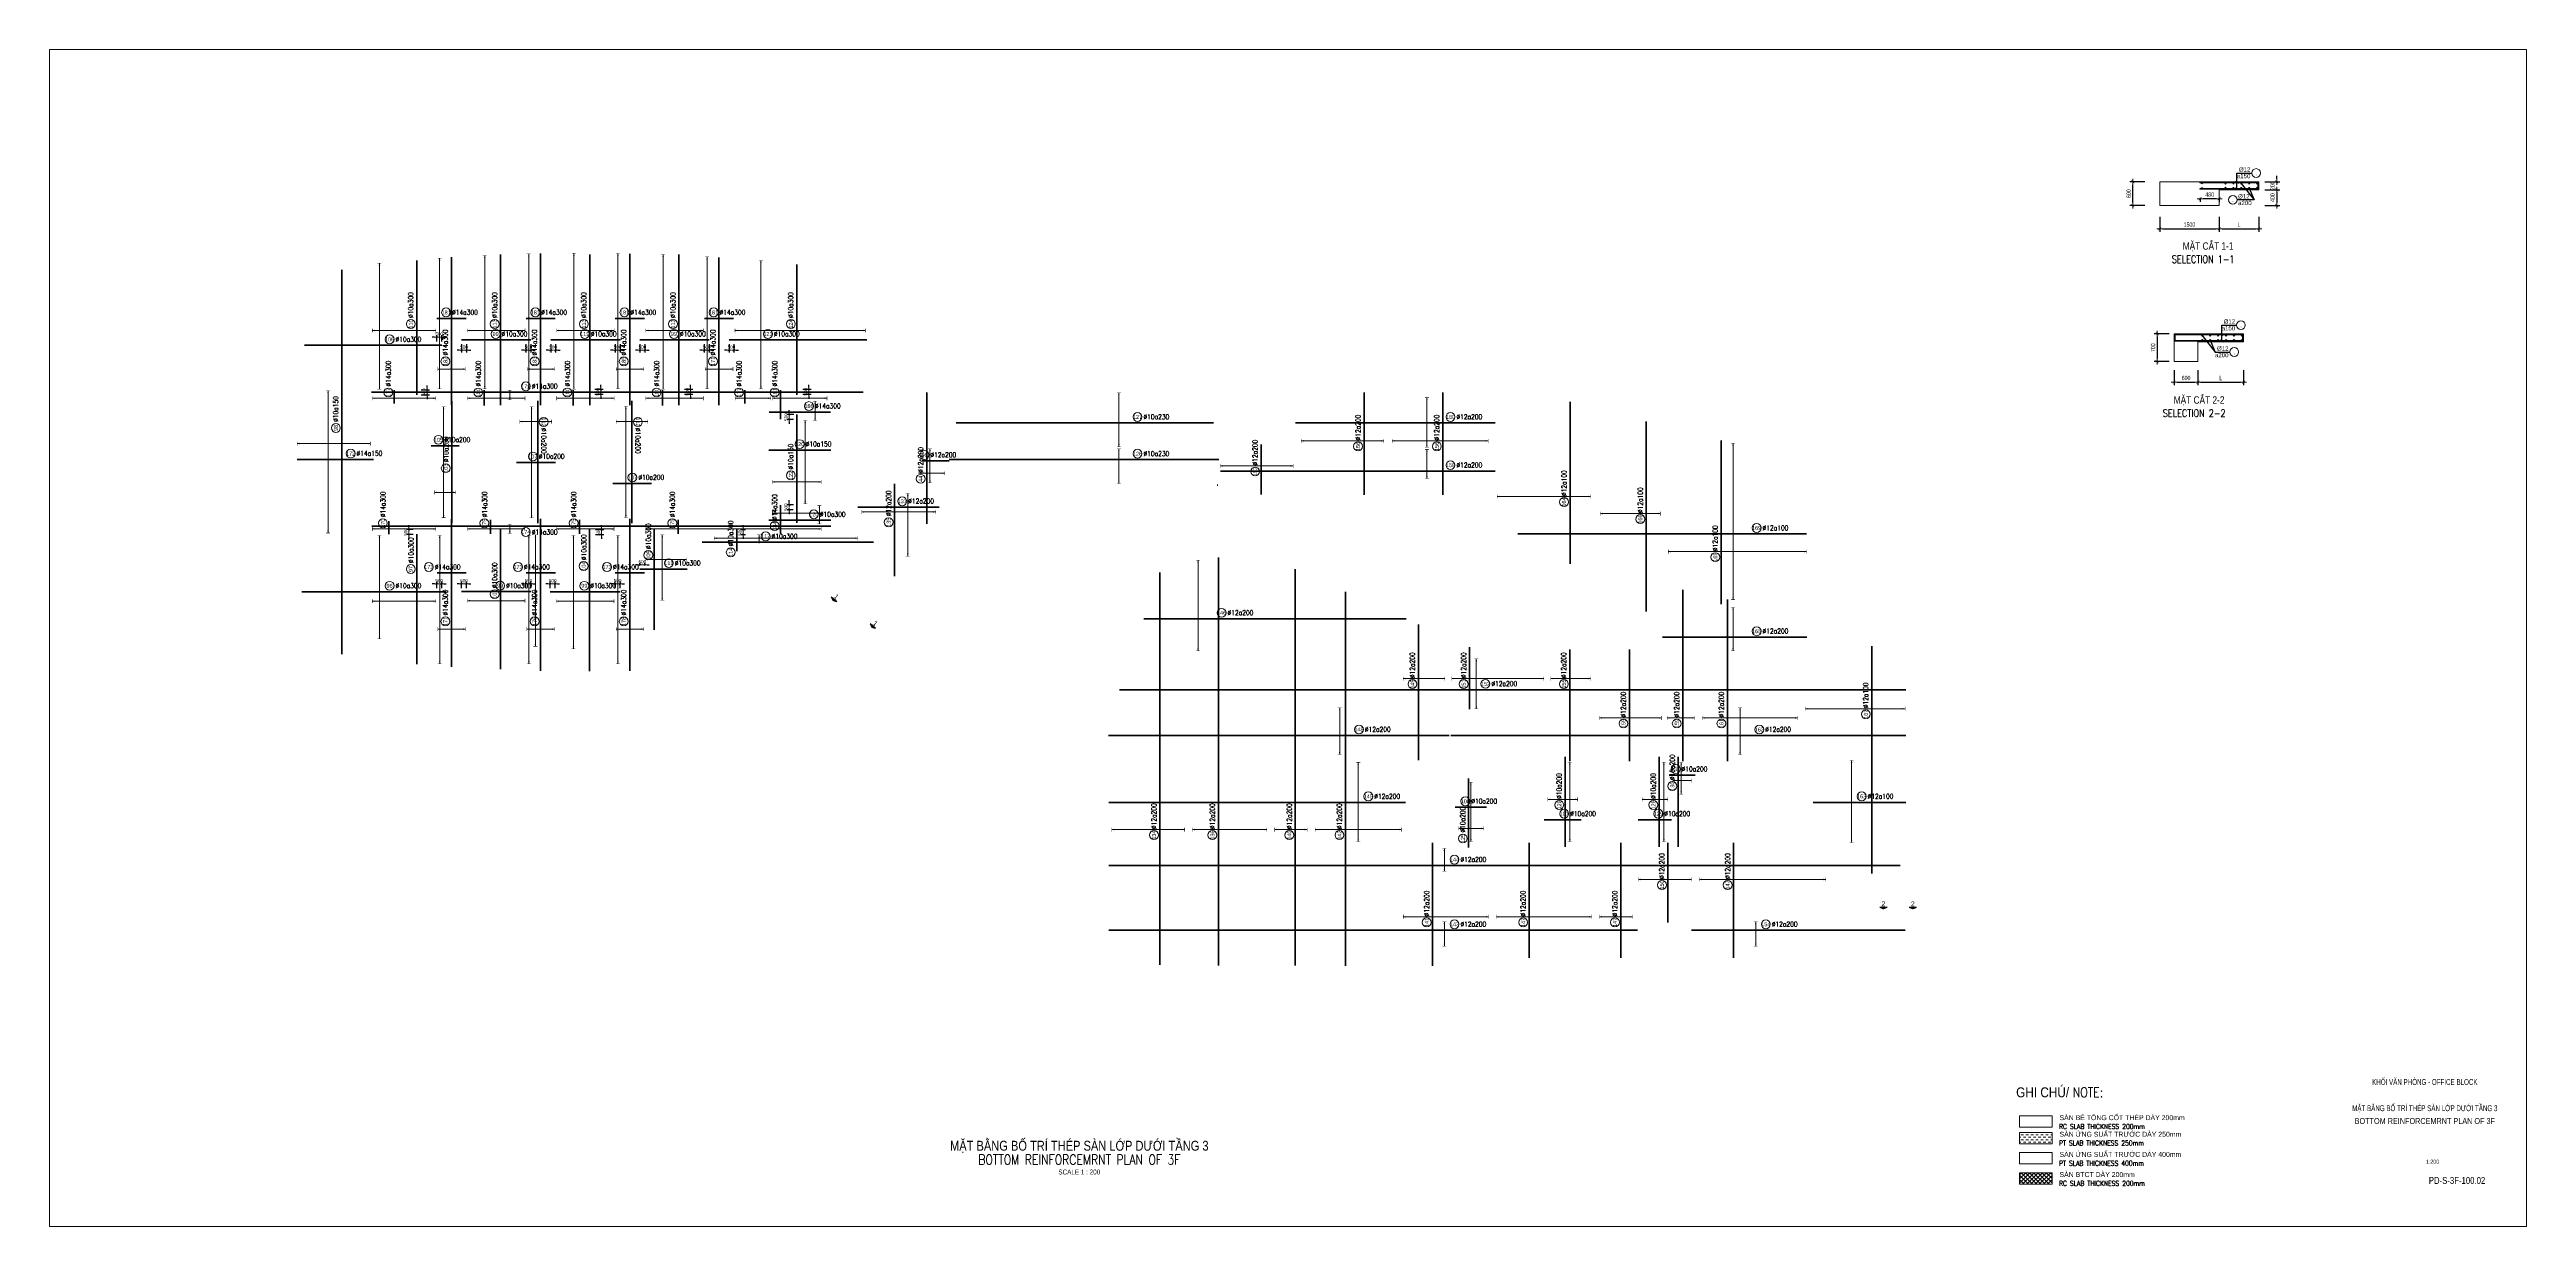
# Paper-space layout 'PD-S-3F-100.02' of a CAD drawing. Header units: millimetres. Extents: x 0 to 1250, y 0 to 594.
# The model-space entities are those that its viewports show. They can reach past a viewport. Long polylines and large blocks are cut down to what shows.
import ezdxf
from ezdxf.enums import TextEntityAlignment as Align

# ---------------------------------------------------------------- set-up
doc = ezdxf.new("R2010")
doc.units = ezdxf.units.MM
doc.header["$MEASUREMENT"] = 0
doc.linetypes.add('HIDDEN', pattern=[9.525, 6.35, -3.175])
for name, color, linetype, lineweight in [('00-TT.Dim', 8, 'Continuous', 13), ('00-TT.Text', 4, 'Continuous', 13), ('01-TT.Columns', 2, 'Continuous', 9), ('kata_net manh', 8, 'Continuous', 5), ('kata_text', 7, 'Continuous', 30), ('kata_thep chu', 1, 'Continuous', 35), ('NDC_S_ANNO', 7, 'Continuous', 20), ('NDC_S_BEAM', 3, 'HIDDEN', 20), ('NDC_S_CONTINUOUS', 3, 'Continuous', 20), ('NDC_S_DIM', 1, 'Continuous', 9), ('NDC_S_ENG TEXT', 2, 'Continuous', 20), ('NDC_S_ENG TITLE', 3, 'Continuous', 20), ('NDC_S_HATCH MATERIAL', 8, 'Continuous', 13), ('NDC_S_REBAR', 4, 'Continuous', 35), ('NDC_S_TEXT SYMBOL', 7, 'Continuous', 20), ('NDC_S_VN TEXT', 7, 'Continuous', 20), ('NDC_S_VN TITLE', 6, 'Continuous', 35)]:
    doc.layers.add(name, color=color, linetype=linetype, lineweight=lineweight)
doc.styles.add('ARIAL', font='arial.ttf', dxfattribs={"width": 0.8})
doc.styles.add('AUDIT_D_170222151448-0', font='')
doc.styles.add('kata_text', font='arial.ttf', dxfattribs={"width": 0.8})
doc.styles.add('NDC_ANNO', font='', dxfattribs={"width": 0.8})
doc.styles.add('NDC_ARIAL', font='arial.ttf', dxfattribs={"width": 0.85})
doc.styles.add('NDC_DIM', font='', dxfattribs={"width": 0.75})
doc.styles.add('NDC_EN TXT', font='romans.shx', dxfattribs={"width": 0.8})
doc.styles.add('NDC_ROMANS', font='romans.shx', dxfattribs={"width": 0.8})
doc.styles.add('NDC_VIE TXT', font='arial.ttf', dxfattribs={"width": 0.8})
doc.styles.add('VNAVANTH', font='')
doc.styles.get('AUDIT_D_170222151448-0').set_extended_font_data('.VnAvantH')
doc.styles.get('NDC_ANNO').set_extended_font_data('Dotum')
doc.styles.get('NDC_DIM').set_extended_font_data('Dotum')
doc.styles.get('VNAVANTH').set_extended_font_data('.VnAvantH')
doc.dimstyles.new('NDC_dim_150', dxfattribs={"dimscale": 150, "dimtxt": 2.2, "dimasz": 1.5, "dimexe": 1.5, "dimexo": 2.5, "dimgap": 1, "dimtad": 1, "dimdec": 0, "dimzin": 0, "dimdsep": 46, "dimtxsty": 'ARIAL', "dimblk": 'DIMMARK', "dimcen": 0.09, "dimdle": 1.2, "dimclrd": 1, "dimclre": 1, "dimclrt": 3, "dimadec": 0, "dimazin": 0, "dimtfac": 1, "dimtdec": 0, "dimtix": 1, "dimtofl": 0, "dimtmove": 0, "dimatfit": 3, "dimfxl": 4, "dimfxlon": 1, "dimtolj": 1, "dimtzin": 0, "dimarcsym": 0})
doc.dimstyles.new('NDC_dim_200', dxfattribs={"dimscale": 200, "dimtxt": 2.2, "dimasz": 1.5, "dimexe": 1.5, "dimexo": 2.5, "dimgap": 1, "dimtad": 1, "dimdec": 0, "dimzin": 0, "dimdsep": 46, "dimtxsty": 'NDC_DIM', "dimblk": 'DIMMARK', "dimcen": 0.09, "dimdle": 1.2, "dimclrd": 1, "dimclre": 1, "dimclrt": 3, "dimadec": 0, "dimazin": 0, "dimtfac": 1, "dimtdec": 0, "dimtix": 1, "dimtofl": 0, "dimtmove": 0, "dimatfit": 3, "dimfxl": 6, "dimfxlon": 1, "dimtolj": 1, "dimtzin": 0, "dimarcsym": 0})

# ---------------------------------------------------------------- blocks, each defined once
blk = doc.blocks.new('Drawing name_symbol')
at = {"layer": 'NDC_S_ENG TITLE', "style": 'NDC_EN TXT', "width": 0.8}
blk.add_attdef('SECTDET1', text='', height=5, dxfattribs=at).set_placement((0, 1), align=Align.CENTER)
at = {"layer": 'NDC_S_TEXT SYMBOL', "lineweight": 25, "style": 'NDC_ANNO', "width": 0.8}
blk.add_attdef('SSCALE', text='', height=2.5, dxfattribs=at).set_placement((0, -4), align=Align.CENTER)
at = {"layer": 'NDC_S_VN TITLE', "style": 'NDC_VIE TXT', "width": 0.8}
blk.add_attdef('SECTDET2', text='', height=5, dxfattribs=at).set_placement((0, 8), align=Align.CENTER)
blk = doc.blocks.new('A$C31938aec')
at = {"layer": 'NDC_S_HATCH MATERIAL'}
h = blk.add_hatch(dxfattribs=at)
h.set_pattern_fill('DASH', color=256, scale=2000)
h.set_pattern_definition([(0, (-34403.67, -56395.42), (250, 250), [250, -250])])
h.paths.add_polyline_path([(0, -520), (3278, -520), (3278, -1672), (0, -1672)])
at = {"layer": 'NDC_S_CONTINUOUS'}
for p, q in [((0, -520), (3278, -520)), ((3278, -1672), (0, -1672)), ((3278, -520), (3278, -1672))]:
    blk.add_line(p, q, dxfattribs=at)
at = {"layer": 'NDC_S_ENG TEXT', "style": 'NDC_EN TXT', "width": 0.8}
blk.add_text('PT SLAB THICKNESS 250mm', height=500, dxfattribs=at).set_placement((3983, -1849))
at = {"layer": 'NDC_S_VN TEXT', "style": 'NDC_VIE TXT', "width": 0.8}
blk.add_text('SÀN ỨNG SUẤT TRƯỚC DÀY 250mm', height=500, dxfattribs=at).set_placement((4034, -958))
blk = doc.blocks.new('*U175')
h = blk.add_hatch(color=6)
edge = h.paths.add_edge_path()
edge.add_arc((-3, 0), 0.3, 0, 360)
at = {"layer": 'NDC_S_DIM', "color": 8}
for q in [(-3, 4.2), (-3, -8)]:
    blk.add_line((-3, 0), q, dxfattribs=at)
for points in [[(-4, 4.2, 0.2, 0.2, 0), (-2, 4.2, 0, 0, 0)], [(-4, -8, 0.2, 0.2, 0), (-2, -8, 0, 0, 0)]]:
    blk.add_lwpolyline(points, format="xyseb", dxfattribs=at)
at = {"layer": 'NDC_S_DIM', "color": 6}
blk.add_circle((-3, 0), 0.3, dxfattribs=at)
at = {"layer": 'NDC_S_DIM'}
blk.add_circle((2.1, 3), 2.25, dxfattribs=at)
at = {"layer": 'NDC_S_DIM', "color": 8}
for points in [[(-3.4, 3), (-3, 4.2), (-2.6, 3)], [(-3.4, -6.8), (-3, -8), (-2.6, -6.8)]]:
    blk.add_solid(points, dxfattribs=at)
at = {"layer": 'NDC_S_REBAR'}
for p, q in [((0, 0), (-172.4, 0)), ((-172.4, 0), (-172.4, 0)), ((0, 0), (94.4, 0)), ((94.4, 0), (94.4, 0)), ((94.4, 0), (94.4, 0)), ((-172.4, 0), (-172.4, 0))]:
    blk.add_line(p, q, dxfattribs=at)
at = {"layer": 'NDC_S_VN TEXT', "style": 'ARIAL', "width": 0.8}
blk.add_attdef('KHT', text='', height=2, dxfattribs=at).set_placement((2.1, 3), align=Align.MIDDLE_CENTER)
at = {"layer": 'NDC_S_VN TEXT', "color": 3, "style": 'NDC_ROMANS', "width": 0.75}
blk.add_attdef('DKT', (5.1, 1.8), '', height=2.5, dxfattribs=at)
blk = doc.blocks.new('*U174')
h = blk.add_hatch(color=6)
edge = h.paths.add_edge_path()
edge.add_arc((-3, 0), 0.3, 0, 360)
at = {"layer": 'NDC_S_DIM', "color": 8}
for q in [(-3, 4.2), (-3, -8)]:
    blk.add_line((-3, 0), q, dxfattribs=at)
for points in [[(-4, 4.2, 0.2, 0.2, 0), (-2, 4.2, 0, 0, 0)], [(-4, -8, 0.2, 0.2, 0), (-2, -8, 0, 0, 0)]]:
    blk.add_lwpolyline(points, format="xyseb", dxfattribs=at)
at = {"layer": 'NDC_S_DIM', "color": 6}
blk.add_circle((-3, 0), 0.3, dxfattribs=at)
at = {"layer": 'NDC_S_DIM'}
blk.add_circle((2.1, 3), 2.25, dxfattribs=at)
at = {"layer": 'NDC_S_DIM', "color": 8}
for points in [[(-3.4, 3), (-3, 4.2), (-2.6, 3)], [(-3.4, -6.8), (-3, -8), (-2.6, -6.8)]]:
    blk.add_solid(points, dxfattribs=at)
at = {"layer": 'NDC_S_REBAR'}
for p, q in [((0, 0), (-35.4, 0)), ((-35.4, 0), (-35.4, 0)), ((0, 0), (61.6, 0)), ((61.6, 0), (61.6, 0)), ((61.6, 0), (72.5, 0)), ((-35.4, 0), (-35.4, 0))]:
    blk.add_line(p, q, dxfattribs=at)
at = {"layer": 'NDC_S_VN TEXT', "style": 'ARIAL', "width": 0.8}
blk.add_attdef('KHT', text='', height=2, dxfattribs=at).set_placement((2.1, 3), align=Align.MIDDLE_CENTER)
at = {"layer": 'NDC_S_VN TEXT', "color": 3, "style": 'NDC_ROMANS', "width": 0.75}
blk.add_attdef('DKT', (5.1, 1.8), '', height=2.5, dxfattribs=at)
blk = doc.blocks.new('*U172')
h = blk.add_hatch(color=6)
edge = h.paths.add_edge_path()
edge.add_arc((-3, 0), 0.3, 0, 360)
at = {"layer": 'NDC_S_DIM', "color": 8}
for q in [(-3, 20.2), (-3, -19.8)]:
    blk.add_line((-3, 0), q, dxfattribs=at)
for points in [[(-4, 20.2, 0.2, 0.2, 0), (-2, 20.2, 0, 0, 0)], [(-4, -19.8, 0.2, 0.2, 0), (-2, -19.8, 0, 0, 0)]]:
    blk.add_lwpolyline(points, format="xyseb", dxfattribs=at)
at = {"layer": 'NDC_S_DIM', "color": 6}
blk.add_circle((-3, 0), 0.3, dxfattribs=at)
at = {"layer": 'NDC_S_DIM'}
blk.add_circle((2.1, 3), 2.25, dxfattribs=at)
at = {"layer": 'NDC_S_DIM', "color": 8}
for points in [[(-3.4, 19), (-3, 20.2), (-2.6, 19)], [(-3.4, -18.6), (-3, -19.8), (-2.6, -18.6)]]:
    blk.add_solid(points, dxfattribs=at)
at = {"layer": 'NDC_S_REBAR'}
for p, q in [((0, 0), (-128.9, 0)), ((-128.9, 0), (-128.9, 0)), ((0, 0), (20.9, 0)), ((20.9, 0), (20.9, 0)), ((20.9, 0), (20.9, 0)), ((-128.9, 0), (-128.9, 0))]:
    blk.add_line(p, q, dxfattribs=at)
at = {"layer": 'NDC_S_VN TEXT', "style": 'ARIAL', "width": 0.8}
blk.add_attdef('KHT', text='', height=2, dxfattribs=at).set_placement((2.1, 3), align=Align.MIDDLE_CENTER)
at = {"layer": 'NDC_S_VN TEXT', "color": 3, "style": 'NDC_ROMANS', "width": 0.75}
blk.add_attdef('DKT', (5.1, 1.8), '', height=2.5, dxfattribs=at)
blk = doc.blocks.new('*U171')
h = blk.add_hatch(color=6)
edge = h.paths.add_edge_path()
edge.add_arc((-3, 0), 0.3, 0, 360)
at = {"layer": 'NDC_S_DIM', "color": 8}
for q in [(-3, 21.1), (-3, -20.3)]:
    blk.add_line((-3, 0), q, dxfattribs=at)
for points in [[(-4, 21.1, 0.2, 0.2, 0), (-2, 21.1, 0, 0, 0)], [(-4, -20.3, 0.2, 0.2, 0), (-2, -20.3, 0, 0, 0)]]:
    blk.add_lwpolyline(points, format="xyseb", dxfattribs=at)
at = {"layer": 'NDC_S_DIM', "color": 6}
blk.add_circle((-3, 0), 0.3, dxfattribs=at)
at = {"layer": 'NDC_S_DIM'}
blk.add_circle((2.1, 3), 2.25, dxfattribs=at)
at = {"layer": 'NDC_S_DIM', "color": 8}
for points in [[(-3.4, 19.9), (-3, 21.1), (-2.6, 19.9)], [(-3.4, -19.1), (-3, -20.3), (-2.6, -19.1)]]:
    blk.add_solid(points, dxfattribs=at)
at = {"layer": 'NDC_S_REBAR'}
for p, q in [((0, 0), (-22.3, 0)), ((-22.3, 0), (-22.3, 0)), ((0, 0), (24.4, 0)), ((24.4, 0), (24.4, 0)), ((24.4, 0), (24.4, 0)), ((-22.3, 0), (-22.3, 0))]:
    blk.add_line(p, q, dxfattribs=at)
at = {"layer": 'NDC_S_VN TEXT', "style": 'ARIAL', "width": 0.8}
blk.add_attdef('KHT', text='', height=2, dxfattribs=at).set_placement((2.1, 3), align=Align.MIDDLE_CENTER)
at = {"layer": 'NDC_S_VN TEXT', "color": 3, "style": 'NDC_ROMANS', "width": 0.75}
blk.add_attdef('DKT', (5.1, 1.8), '', height=2.5, dxfattribs=at)
blk = doc.blocks.new('*U170')
h = blk.add_hatch(color=6)
edge = h.paths.add_edge_path()
edge.add_arc((-7.6, 0), 0.3, 0, 360)
at = {"layer": 'NDC_S_DIM', "color": 8}
for q in [(-7.6, 13.9), (-7.6, -9.6)]:
    blk.add_line((-7.6, 0), q, dxfattribs=at)
for points in [[(-8.6, 13.9, 0.2, 0.2, 0), (-6.6, 13.9, 0, 0, 0)], [(-8.6, -9.6, 0.2, 0.2, 0), (-6.6, -9.6, 0, 0, 0)]]:
    blk.add_lwpolyline(points, format="xyseb", dxfattribs=at)
at = {"layer": 'NDC_S_DIM', "color": 6}
blk.add_circle((-7.6, 0), 0.3, dxfattribs=at)
at = {"layer": 'NDC_S_DIM'}
blk.add_circle((2.1, 3), 2.25, dxfattribs=at)
at = {"layer": 'NDC_S_DIM', "color": 8}
for points in [[(-8, 12.7), (-7.6, 13.9), (-7.2, 12.7)], [(-8, -8.4), (-7.6, -9.6), (-7.2, -8.4)]]:
    blk.add_solid(points, dxfattribs=at)
at = {"layer": 'NDC_S_REBAR'}
for p, q in [((0, 0), (-124.2, 0)), ((-124.2, 0), (-124.2, 0)), ((0, 0), (47.6, 0)), ((47.6, 0), (47.6, 0)), ((47.6, 0), (47.6, 0)), ((-124.2, 0), (-124.2, 0))]:
    blk.add_line(p, q, dxfattribs=at)
at = {"layer": 'NDC_S_VN TEXT', "style": 'ARIAL', "width": 0.8}
blk.add_attdef('KHT', text='', height=2, dxfattribs=at).set_placement((2.1, 3), align=Align.MIDDLE_CENTER)
at = {"layer": 'NDC_S_VN TEXT', "color": 3, "style": 'NDC_ROMANS', "width": 0.75}
blk.add_attdef('DKT', (5.1, 1.8), '', height=2.5, dxfattribs=at)
blk = doc.blocks.new('*U169')
h = blk.add_hatch(color=6)
edge = h.paths.add_edge_path()
edge.add_arc((-7.6, 0), 0.3, 0, 360)
at = {"layer": 'NDC_S_DIM', "color": 8}
for q in [(-7.6, 13.9), (-7.6, -9.6)]:
    blk.add_line((-7.6, 0), q, dxfattribs=at)
for points in [[(-8.6, 13.9, 0.2, 0.2, 0), (-6.6, 13.9, 0, 0, 0)], [(-8.6, -9.6, 0.2, 0.2, 0), (-6.6, -9.6, 0, 0, 0)]]:
    blk.add_lwpolyline(points, format="xyseb", dxfattribs=at)
at = {"layer": 'NDC_S_DIM', "color": 6}
blk.add_circle((-7.6, 0), 0.3, dxfattribs=at)
at = {"layer": 'NDC_S_DIM'}
blk.add_circle((2.1, 3), 2.25, dxfattribs=at)
at = {"layer": 'NDC_S_DIM', "color": 8}
for points in [[(-8, 12.7), (-7.6, 13.9), (-7.2, 12.7)], [(-8, -8.4), (-7.6, -9.6), (-7.2, -8.4)]]:
    blk.add_solid(points, dxfattribs=at)
at = {"layer": 'NDC_S_REBAR'}
for p, q in [((-129.7, 0), (-153.5, 0)), ((0, 0), (-129.7, 0)), ((-129.7, 0), (-129.7, 0)), ((0, 0), (76.1, 0)), ((76.1, 0), (76.1, 0)), ((76.1, 0), (76.1, 0))]:
    blk.add_line(p, q, dxfattribs=at)
at = {"layer": 'NDC_S_VN TEXT', "style": 'ARIAL', "width": 0.8}
blk.add_attdef('KHT', text='', height=2, dxfattribs=at).set_placement((2.1, 3), align=Align.MIDDLE_CENTER)
at = {"layer": 'NDC_S_VN TEXT', "color": 3, "style": 'NDC_ROMANS', "width": 0.75}
blk.add_attdef('DKT', (5.1, 1.8), '', height=2.5, dxfattribs=at)
blk = doc.blocks.new('*U168')
h = blk.add_hatch(color=6)
edge = h.paths.add_edge_path()
edge.add_arc((-2.5, 0), 0.3, 0, 360)
at = {"layer": 'NDC_S_DIM', "color": 8}
for q in [(-2.5, 15.6), (-2.5, -9.6)]:
    blk.add_line((-2.5, 0), q, dxfattribs=at)
for points in [[(-3.5, 15.6, 0.2, 0.2, 0), (-1.5, 15.6, 0, 0, 0)], [(-3.5, -9.6, 0.2, 0.2, 0), (-1.5, -9.6, 0, 0, 0)]]:
    blk.add_lwpolyline(points, format="xyseb", dxfattribs=at)
at = {"layer": 'NDC_S_DIM', "color": 6}
blk.add_circle((-2.5, 0), 0.3, dxfattribs=at)
at = {"layer": 'NDC_S_DIM'}
blk.add_circle((2.1, 3), 2.25, dxfattribs=at)
at = {"layer": 'NDC_S_DIM', "color": 8}
for points in [[(-2.9, 14.4), (-2.5, 15.6), (-2.1, 14.4)], [(-2.9, -8.4), (-2.5, -9.6), (-2.1, -8.4)]]:
    blk.add_solid(points, dxfattribs=at)
at = {"layer": 'NDC_S_REBAR'}
for p, q in [((0, 0), (-182.6, 0)), ((-182.6, 0), (-182.6, 0)), ((0, 0), (214.3, 0)), ((214.3, 0), (214.3, 0)), ((214.3, 0), (214.3, 0)), ((-182.6, 0), (-182.6, 0))]:
    blk.add_line(p, q, dxfattribs=at)
at = {"layer": 'NDC_S_VN TEXT', "style": 'ARIAL', "width": 0.8}
blk.add_attdef('KHT', text='', height=2, dxfattribs=at).set_placement((2.1, 3), align=Align.MIDDLE_CENTER)
at = {"layer": 'NDC_S_VN TEXT', "color": 3, "style": 'NDC_ROMANS', "width": 0.75}
blk.add_attdef('DKT', (5.1, 1.8), '', height=2.5, dxfattribs=at)
blk = doc.blocks.new('*U167')
h = blk.add_hatch(color=6)
edge = h.paths.add_edge_path()
edge.add_arc((-2.5, 0), 0.3, 0, 360)
at = {"layer": 'NDC_S_DIM', "color": 8}
for q in [(-2.5, 29.6), (-2.5, -16.2)]:
    blk.add_line((-2.5, 0), q, dxfattribs=at)
for points in [[(-3.5, 29.6, 0.2, 0.2, 0), (-1.5, 29.6, 0, 0, 0)], [(-3.5, -16.2, 0.2, 0.2, 0), (-1.5, -16.2, 0, 0, 0)]]:
    blk.add_lwpolyline(points, format="xyseb", dxfattribs=at)
at = {"layer": 'NDC_S_DIM', "color": 6}
blk.add_circle((-2.5, 0), 0.3, dxfattribs=at)
at = {"layer": 'NDC_S_DIM'}
blk.add_circle((9.4, 3), 2.25, dxfattribs=at)
at = {"layer": 'NDC_S_DIM', "color": 8}
for points in [[(-2.9, 28.4), (-2.5, 29.6), (-2.1, 28.4)], [(-2.9, -15), (-2.5, -16.2), (-2.1, -15)]]:
    blk.add_solid(points, dxfattribs=at)
at = {"layer": 'NDC_S_REBAR'}
for p, q in [((0, 0), (-29.9, 0)), ((-29.9, 0), (-29.9, 0)), ((0, 0), (102.5, 0)), ((102.5, 0), (102.5, 0)), ((102.5, 0), (102.5, 0)), ((-29.9, 0), (-29.9, 0))]:
    blk.add_line(p, q, dxfattribs=at)
at = {"layer": 'NDC_S_VN TEXT', "style": 'ARIAL', "width": 0.8}
blk.add_attdef('KHT', text='', height=2, dxfattribs=at).set_placement((9.4, 3), align=Align.MIDDLE_CENTER)
at = {"layer": 'NDC_S_VN TEXT', "color": 3, "style": 'NDC_ROMANS', "width": 0.75}
blk.add_attdef('DKT', (12.4, 1.8), '', height=2.5, dxfattribs=at)
blk = doc.blocks.new('*U166')
h = blk.add_hatch(color=6)
edge = h.paths.add_edge_path()
edge.add_arc((-2.5, 0), 0.3, 0, 360)
at = {"layer": 'NDC_S_DIM', "color": 8}
for q in [(-2.5, 15), (-2.5, -6.9)]:
    blk.add_line((-2.5, 0), q, dxfattribs=at)
for points in [[(-3.5, 15, 0.2, 0.2, 0), (-1.5, 15, 0, 0, 0)], [(-3.5, -6.9, 0.2, 0.2, 0), (-1.5, -6.9, 0, 0, 0)]]:
    blk.add_lwpolyline(points, format="xyseb", dxfattribs=at)
at = {"layer": 'NDC_S_DIM', "color": 6}
blk.add_circle((-2.5, 0), 0.3, dxfattribs=at)
at = {"layer": 'NDC_S_DIM'}
blk.add_circle((9.4, 3), 2.25, dxfattribs=at)
at = {"layer": 'NDC_S_DIM', "color": 8}
for points in [[(-2.9, 13.8), (-2.5, 15), (-2.1, 13.8)], [(-2.9, -5.7), (-2.5, -6.9), (-2.1, -5.7)]]:
    blk.add_solid(points, dxfattribs=at)
at = {"layer": 'NDC_S_REBAR'}
for p, q in [((0, 0), (-38.1, 0)), ((-38.1, 0), (-38.1, 0)), ((0, 0), (34.8, 0)), ((34.8, 0), (34.8, 0)), ((34.8, 0), (34.8, 0)), ((-38.1, 0), (-38.1, 0))]:
    blk.add_line(p, q, dxfattribs=at)
at = {"layer": 'NDC_S_VN TEXT', "style": 'ARIAL', "width": 0.8}
blk.add_attdef('KHT', text='', height=2, dxfattribs=at).set_placement((9.4, 3), align=Align.MIDDLE_CENTER)
at = {"layer": 'NDC_S_VN TEXT', "color": 3, "style": 'NDC_ROMANS', "width": 0.75}
blk.add_attdef('DKT', (12.4, 1.8), '', height=2.5, dxfattribs=at)
blk = doc.blocks.new('*U165')
h = blk.add_hatch(color=6)
edge = h.paths.add_edge_path()
edge.add_arc((-2.5, 0), 0.3, 0, 360)
at = {"layer": 'NDC_S_DIM', "color": 8}
for q in [(-2.5, 45.8), (-2.5, -33.2)]:
    blk.add_line((-2.5, 0), q, dxfattribs=at)
for points in [[(-3.5, 45.8, 0.2, 0.2, 0), (-1.5, 45.8, 0, 0, 0)], [(-3.5, -33.2, 0.2, 0.2, 0), (-1.5, -33.2, 0, 0, 0)]]:
    blk.add_lwpolyline(points, format="xyseb", dxfattribs=at)
at = {"layer": 'NDC_S_DIM', "color": 6}
blk.add_circle((-2.5, 0), 0.3, dxfattribs=at)
at = {"layer": 'NDC_S_DIM'}
blk.add_circle((9.4, 3), 2.25, dxfattribs=at)
at = {"layer": 'NDC_S_DIM', "color": 8}
for points in [[(-2.9, 44.6), (-2.5, 45.8), (-2.1, 44.6)], [(-2.9, -32), (-2.5, -33.2), (-2.1, -32)]]:
    blk.add_solid(points, dxfattribs=at)
at = {"layer": 'NDC_S_REBAR'}
for p, q in [((0, 0), (-111.1, 0)), ((-111.1, 0), (-111.1, 0)), ((0, 0), (34.6, 0)), ((34.6, 0), (34.6, 0)), ((34.6, 0), (34.6, 0)), ((-111.1, 0), (-111.1, 0))]:
    blk.add_line(p, q, dxfattribs=at)
at = {"layer": 'NDC_S_VN TEXT', "style": 'ARIAL', "width": 0.8}
blk.add_attdef('KHT', text='', height=2, dxfattribs=at).set_placement((9.4, 3), align=Align.MIDDLE_CENTER)
at = {"layer": 'NDC_S_VN TEXT', "color": 3, "style": 'NDC_ROMANS', "width": 0.75}
blk.add_attdef('DKT', (12.4, 1.8), '', height=2.5, dxfattribs=at)
blk = doc.blocks.new('*U164')
h = blk.add_hatch(color=6)
edge = h.paths.add_edge_path()
edge.add_arc((-2.5, 0), 0.3, 0, 360)
at = {"layer": 'NDC_S_DIM', "color": 8}
for q in [(-2.5, 11), (-2.5, -3.7)]:
    blk.add_line((-2.5, 0), q, dxfattribs=at)
for points in [[(-3.5, 11, 0.2, 0.2, 0), (-1.5, 11, 0, 0, 0)], [(-3.5, -3.7, 0.2, 0.2, 0), (-1.5, -3.7, 0, 0, 0)]]:
    blk.add_lwpolyline(points, format="xyseb", dxfattribs=at)
at = {"layer": 'NDC_S_DIM', "color": 6}
blk.add_circle((-2.5, 0), 0.3, dxfattribs=at)
at = {"layer": 'NDC_S_DIM'}
blk.add_circle((9.4, 3), 2.25, dxfattribs=at)
at = {"layer": 'NDC_S_DIM', "color": 8}
for points in [[(-2.9, 9.8), (-2.5, 11), (-2.1, 9.8)], [(-2.9, -2.5), (-2.5, -3.7), (-2.1, -2.5)]]:
    blk.add_solid(points, dxfattribs=at)
at = {"layer": 'NDC_S_REBAR'}
for p, q in [((0, 0), (-106.7, 0)), ((-106.7, 0), (-106.7, 0)), ((0, 0), (32, 0)), ((32, 0), (32, 0)), ((32, 0), (32, 0)), ((-106.7, 0), (-106.7, 0))]:
    blk.add_line(p, q, dxfattribs=at)
at = {"layer": 'NDC_S_VN TEXT', "style": 'ARIAL', "width": 0.8}
blk.add_attdef('KHT', text='', height=2, dxfattribs=at).set_placement((9.4, 3), align=Align.MIDDLE_CENTER)
at = {"layer": 'NDC_S_VN TEXT', "color": 3, "style": 'NDC_ROMANS', "width": 0.75}
blk.add_attdef('DKT', (12.4, 1.8), '', height=2.5, dxfattribs=at)
blk = doc.blocks.new('*U163')
h = blk.add_hatch(color=6)
edge = h.paths.add_edge_path()
edge.add_arc((-2.5, 0), 0.3, 0, 360)
at = {"layer": 'NDC_S_DIM', "color": 8}
for q in [(-2.5, 12.7), (-2.5, -12.3)]:
    blk.add_line((-2.5, 0), q, dxfattribs=at)
for points in [[(-3.5, 12.7, 0.2, 0.2, 0), (-1.5, 12.7, 0, 0, 0)], [(-3.5, -12.3, 0.2, 0.2, 0), (-1.5, -12.3, 0, 0, 0)]]:
    blk.add_lwpolyline(points, format="xyseb", dxfattribs=at)
at = {"layer": 'NDC_S_DIM', "color": 6}
blk.add_circle((-2.5, 0), 0.3, dxfattribs=at)
at = {"layer": 'NDC_S_DIM'}
blk.add_circle((9.4, 3), 2.25, dxfattribs=at)
at = {"layer": 'NDC_S_DIM', "color": 8}
for points in [[(-2.9, 11.5), (-2.5, 12.7), (-2.1, 11.5)], [(-2.9, -11.1), (-2.5, -12.3), (-2.1, -11.1)]]:
    blk.add_solid(points, dxfattribs=at)
at = {"layer": 'NDC_S_REBAR'}
for p, q in [((0, 0), (-68.8, 0)), ((-68.8, 0), (-68.8, 0)), ((0, 0), (31.9, 0)), ((31.9, 0), (31.9, 0)), ((31.9, 0), (31.9, 0)), ((-68.8, 0), (-68.8, 0))]:
    blk.add_line(p, q, dxfattribs=at)
at = {"layer": 'NDC_S_VN TEXT', "style": 'ARIAL', "width": 0.8}
blk.add_attdef('KHT', text='', height=2, dxfattribs=at).set_placement((9.4, 3), align=Align.MIDDLE_CENTER)
at = {"layer": 'NDC_S_VN TEXT', "color": 3, "style": 'NDC_ROMANS', "width": 0.75}
blk.add_attdef('DKT', (12.4, 1.8), '', height=2.5, dxfattribs=at)
blk = doc.blocks.new('*U162')
h = blk.add_hatch(color=6)
edge = h.paths.add_edge_path()
edge.add_arc((0, 0), 0.3, 0, 360)
at = {"layer": 'NDC_S_DIM', "color": 8}
for q in [(0, 15.2), (0, -12.1)]:
    blk.add_line((0, 0), q, dxfattribs=at)
for points in [[(-1, 15.2, 0.2, 0.2, 0), (1, 15.2, 0, 0, 0)], [(-1, -12.1, 0.2, 0.2, 0), (1, -12.1, 0, 0, 0)]]:
    blk.add_lwpolyline(points, format="xyseb", dxfattribs=at)
at = {"layer": 'NDC_S_DIM', "color": 6}
blk.add_circle((0, 0), 0.3, dxfattribs=at)
at = {"layer": 'NDC_S_DIM'}
blk.add_circle((9.4, 3), 2.25, dxfattribs=at)
at = {"layer": 'NDC_S_DIM', "color": 8}
for points in [[(-0.4, 14), (0, 15.2), (0.4, 14)], [(-0.4, -10.9), (0, -12.1), (0.4, -10.9)]]:
    blk.add_solid(points, dxfattribs=at)
at = {"layer": 'NDC_S_REBAR'}
for p, q in [((-77.7, 0), (-82.2, 0)), ((0, 0), (-77.7, 0)), ((-77.7, 0), (-77.7, 0)), ((0, 0), (45.2, 0)), ((45.2, 0), (45.2, 0)), ((45.2, 0), (47.7, 0))]:
    blk.add_line(p, q, dxfattribs=at)
at = {"layer": 'NDC_S_VN TEXT', "style": 'ARIAL', "width": 0.8}
blk.add_attdef('KHT', text='', height=2, dxfattribs=at).set_placement((9.4, 3), align=Align.MIDDLE_CENTER)
at = {"layer": 'NDC_S_VN TEXT', "color": 3, "style": 'NDC_ROMANS', "width": 0.75}
blk.add_attdef('DKT', (12.4, 1.8), '', height=2.5, dxfattribs=at)
blk = doc.blocks.new('*U161')
h = blk.add_hatch(color=6)
edge = h.paths.add_edge_path()
edge.add_arc((0, 0), 0.3, 0, 360)
at = {"layer": 'NDC_S_DIM', "color": 8}
for q in [(0, 20.5), (0, -16.2)]:
    blk.add_line((0, 0), q, dxfattribs=at)
for points in [[(-1, 20.5, 0.2, 0.2, 0), (1, 20.5, 0, 0, 0)], [(-1, -16.2, 0.2, 0.2, 0), (1, -16.2, 0, 0, 0)]]:
    blk.add_lwpolyline(points, format="xyseb", dxfattribs=at)
at = {"layer": 'NDC_S_DIM'}
blk.add_circle((-2.8, 3), 2.25, dxfattribs=at)
at = {"layer": 'NDC_S_DIM', "color": 6}
blk.add_circle((0, 0), 0.3, dxfattribs=at)
at = {"layer": 'NDC_S_DIM', "color": 8}
for points in [[(-0.4, 19.3), (0, 20.5), (0.4, 19.3)], [(-0.4, -15), (0, -16.2), (0.4, -15)]]:
    blk.add_solid(points, dxfattribs=at)
at = {"layer": 'NDC_S_REBAR'}
for p, q in [((0, 0), (-14.5, 0)), ((-14.5, 0), (-14.5, 0)), ((0, 0), (10.8, 0)), ((10.8, 0), (10.8, 0)), ((10.8, 0), (10.8, 0)), ((-14.5, 0), (-14.5, 0))]:
    blk.add_line(p, q, dxfattribs=at)
at = {"layer": 'NDC_S_VN TEXT', "style": 'ARIAL', "width": 0.8}
blk.add_attdef('KHT', text='', height=2, dxfattribs=at).set_placement((-2.8, 3), align=Align.MIDDLE_CENTER)
at = {"layer": 'NDC_S_VN TEXT', "color": 3, "style": 'NDC_ROMANS', "width": 0.75}
blk.add_attdef('DKT', (0.2, 1.8), '', height=2.5, dxfattribs=at)
blk = doc.blocks.new('*U160')
h = blk.add_hatch(color=6)
edge = h.paths.add_edge_path()
edge.add_arc((0, 0), 0.3, 0, 360)
at = {"layer": 'NDC_S_DIM', "color": 8}
for q in [(0, 31.7), (0, -10)]:
    blk.add_line((0, 0), q, dxfattribs=at)
for points in [[(-1, 31.7, 0.2, 0.2, 0), (1, 31.7, 0, 0, 0)], [(-1, -10, 0.2, 0.2, 0), (1, -10, 0, 0, 0)]]:
    blk.add_lwpolyline(points, format="xyseb", dxfattribs=at)
at = {"layer": 'NDC_S_DIM'}
blk.add_circle((-2.8, 3), 2.25, dxfattribs=at)
at = {"layer": 'NDC_S_DIM', "color": 6}
blk.add_circle((0, 0), 0.3, dxfattribs=at)
at = {"layer": 'NDC_S_DIM', "color": 8}
for points in [[(-0.4, 30.5), (0, 31.7), (0.4, 30.5)], [(-0.4, -8.8), (0, -10), (0.4, -8.8)]]:
    blk.add_solid(points, dxfattribs=at)
at = {"layer": 'NDC_S_REBAR'}
for p, q in [((0, 0), (-27.2, 0)), ((-27.2, 0), (-27.2, 0)), ((-27.2, 0), (-27.2, 0)), ((0, 0), (24.4, 0)), ((24.4, 0), (24.4, 0)), ((24.4, 0), (24.4, 0))]:
    blk.add_line(p, q, dxfattribs=at)
at = {"layer": 'NDC_S_VN TEXT', "style": 'ARIAL', "width": 0.8}
blk.add_attdef('KHT', text='', height=2, dxfattribs=at).set_placement((-2.8, 3), align=Align.MIDDLE_CENTER)
at = {"layer": 'NDC_S_VN TEXT', "color": 3, "style": 'NDC_ROMANS', "width": 0.75}
blk.add_attdef('DKT', (0.2, 1.8), '', height=2.5, dxfattribs=at)
blk = doc.blocks.new('*U159')
h = blk.add_hatch(color=6)
edge = h.paths.add_edge_path()
edge.add_arc((0, 0), 0.3, 0, 360)
at = {"layer": 'NDC_S_DIM', "color": 8}
for q in [(0, 23.1), (0, -7.1)]:
    blk.add_line((0, 0), q, dxfattribs=at)
for points in [[(-1, 23.1, 0.2, 0.2, 0), (1, 23.1, 0, 0, 0)], [(-1, -7.1, 0.2, 0.2, 0), (1, -7.1, 0, 0, 0)]]:
    blk.add_lwpolyline(points, format="xyseb", dxfattribs=at)
at = {"layer": 'NDC_S_DIM'}
blk.add_circle((-2.8, 3), 2.25, dxfattribs=at)
at = {"layer": 'NDC_S_DIM', "color": 6}
blk.add_circle((0, 0), 0.3, dxfattribs=at)
at = {"layer": 'NDC_S_DIM', "color": 8}
for points in [[(-0.4, 21.9), (0, 23.1), (0.4, 21.9)], [(-0.4, -5.9), (0, -7.1), (0.4, -5.9)]]:
    blk.add_solid(points, dxfattribs=at)
at = {"layer": 'NDC_S_REBAR'}
for p, q in [((0, 0), (-47.7, 0)), ((-47.7, 0), (-47.7, 0)), ((0, 0), (46.5, 0)), ((46.5, 0), (46.5, 0)), ((46.5, 0), (46.5, 0)), ((-47.7, 0), (-49.5, 0))]:
    blk.add_line(p, q, dxfattribs=at)
at = {"layer": 'NDC_S_VN TEXT', "style": 'ARIAL', "width": 0.8}
blk.add_attdef('KHT', text='', height=2, dxfattribs=at).set_placement((-2.8, 3), align=Align.MIDDLE_CENTER)
at = {"layer": 'NDC_S_VN TEXT', "color": 3, "style": 'NDC_ROMANS', "width": 0.75}
blk.add_attdef('DKT', (0.2, 1.8), '', height=2.5, dxfattribs=at)
blk = doc.blocks.new('*U158')
h = blk.add_hatch(color=6)
edge = h.paths.add_edge_path()
edge.add_arc((0, 0), 0.3, 0, 360)
at = {"layer": 'NDC_S_DIM', "color": 8}
for q in [(0, 24.2), (0, -12.5)]:
    blk.add_line((0, 0), q, dxfattribs=at)
for points in [[(-1, 24.2, 0.2, 0.2, 0), (1, 24.2, 0, 0, 0)], [(-1, -12.5, 0.2, 0.2, 0), (1, -12.5, 0, 0, 0)]]:
    blk.add_lwpolyline(points, format="xyseb", dxfattribs=at)
at = {"layer": 'NDC_S_DIM'}
blk.add_circle((-2.8, 3), 2.25, dxfattribs=at)
at = {"layer": 'NDC_S_DIM', "color": 6}
blk.add_circle((0, 0), 0.3, dxfattribs=at)
at = {"layer": 'NDC_S_DIM', "color": 8}
for points in [[(-0.4, 23), (0, 24.2), (0.4, 23)], [(-0.4, -11.3), (0, -12.5), (0.4, -11.3)]]:
    blk.add_solid(points, dxfattribs=at)
at = {"layer": 'NDC_S_REBAR'}
for p, q in [((0, 0), (-68.2, 0)), ((-68.2, 0), (-68.2, 0)), ((0, 0), (129.8, 0)), ((129.8, 0), (129.8, 0)), ((129.8, 0), (129.8, 0)), ((-68.2, 0), (-68.2, 0))]:
    blk.add_line(p, q, dxfattribs=at)
at = {"layer": 'NDC_S_VN TEXT', "style": 'ARIAL', "width": 0.8}
blk.add_attdef('KHT', text='', height=2, dxfattribs=at).set_placement((-2.8, 3), align=Align.MIDDLE_CENTER)
at = {"layer": 'NDC_S_VN TEXT', "color": 3, "style": 'NDC_ROMANS', "width": 0.75}
blk.add_attdef('DKT', (0.2, 1.8), '', height=2.5, dxfattribs=at)
blk = doc.blocks.new('*U157')
h = blk.add_hatch(color=6)
edge = h.paths.add_edge_path()
edge.add_arc((0, 0), 0.3, 0, 360)
at = {"layer": 'NDC_S_DIM', "color": 8}
for q in [(0, 13), (0, -24.5)]:
    blk.add_line((0, 0), q, dxfattribs=at)
for points in [[(-1, 13, 0.2, 0.2, 0), (1, 13, 0, 0, 0)], [(-1, -24.5, 0.2, 0.2, 0), (1, -24.5, 0, 0, 0)]]:
    blk.add_lwpolyline(points, format="xyseb", dxfattribs=at)
at = {"layer": 'NDC_S_DIM'}
blk.add_circle((-2.8, 3), 2.25, dxfattribs=at)
at = {"layer": 'NDC_S_DIM', "color": 6}
blk.add_circle((0, 0), 0.3, dxfattribs=at)
at = {"layer": 'NDC_S_DIM', "color": 8}
for points in [[(-0.4, 11.8), (0, 13), (0.4, 11.8)], [(-0.4, -23.3), (0, -24.5), (0.4, -23.3)]]:
    blk.add_solid(points, dxfattribs=at)
at = {"layer": 'NDC_S_REBAR'}
for p, q in [((0, 0), (-68.7, 0)), ((-68.7, 0), (-68.7, 0)), ((0, 0), (137.3, 0)), ((137.3, 0), (137.3, 0)), ((137.3, 0), (137.3, 0)), ((-68.7, 0), (-68.7, 0))]:
    blk.add_line(p, q, dxfattribs=at)
at = {"layer": 'NDC_S_VN TEXT', "style": 'ARIAL', "width": 0.8}
blk.add_attdef('KHT', text='', height=2, dxfattribs=at).set_placement((-2.8, 3), align=Align.MIDDLE_CENTER)
at = {"layer": 'NDC_S_VN TEXT', "color": 3, "style": 'NDC_ROMANS', "width": 0.75}
blk.add_attdef('DKT', (0.2, 1.8), '', height=2.5, dxfattribs=at)
blk = doc.blocks.new('*U156')
h = blk.add_hatch(color=6)
edge = h.paths.add_edge_path()
edge.add_arc((0, 0), 0.3, 0, 360)
at = {"layer": 'NDC_S_DIM', "color": 8}
for q in [(0, 10.4), (0, -6)]:
    blk.add_line((0, 0), q, dxfattribs=at)
for points in [[(-1, 10.4, 0.2, 0.2, 0), (1, 10.4, 0, 0, 0)], [(-1, -6, 0.2, 0.2, 0), (1, -6, 0, 0, 0)]]:
    blk.add_lwpolyline(points, format="xyseb", dxfattribs=at)
at = {"layer": 'NDC_S_DIM'}
blk.add_circle((-2.8, 3), 2.25, dxfattribs=at)
at = {"layer": 'NDC_S_DIM', "color": 6}
blk.add_circle((0, 0), 0.3, dxfattribs=at)
at = {"layer": 'NDC_S_DIM', "color": 8}
for points in [[(-0.4, 9.2), (0, 10.4), (0.4, 9.2)], [(-0.4, -4.8), (0, -6), (0.4, -4.8)]]:
    blk.add_solid(points, dxfattribs=at)
at = {"layer": 'NDC_S_REBAR'}
for p, q in [((0, 0), (-68.7, 0)), ((-68.7, 0), (-68.7, 0)), ((0, 0), (131.4, 0)), ((131.4, 0), (131.4, 0)), ((131.4, 0), (131.4, 0)), ((-68.7, 0), (-68.7, 0))]:
    blk.add_line(p, q, dxfattribs=at)
at = {"layer": 'NDC_S_VN TEXT', "style": 'ARIAL', "width": 0.8}
blk.add_attdef('KHT', text='', height=2, dxfattribs=at).set_placement((-2.8, 3), align=Align.MIDDLE_CENTER)
at = {"layer": 'NDC_S_VN TEXT', "color": 3, "style": 'NDC_ROMANS', "width": 0.75}
blk.add_attdef('DKT', (0.2, 1.8), '', height=2.5, dxfattribs=at)
blk = doc.blocks.new('*U155')
h = blk.add_hatch(color=6)
edge = h.paths.add_edge_path()
edge.add_arc((0, 0), 0.3, 0, 360)
at = {"layer": 'NDC_S_DIM', "color": 8}
for q in [(0, 15.3), (0, -28.2)]:
    blk.add_line((0, 0), q, dxfattribs=at)
for points in [[(-1, 15.3, 0.2, 0.2, 0), (1, 15.3, 0, 0, 0)], [(-1, -28.2, 0.2, 0.2, 0), (1, -28.2, 0, 0, 0)]]:
    blk.add_lwpolyline(points, format="xyseb", dxfattribs=at)
at = {"layer": 'NDC_S_DIM'}
blk.add_circle((-2.8, 3), 2.25, dxfattribs=at)
at = {"layer": 'NDC_S_DIM', "color": 6}
blk.add_circle((0, 0), 0.3, dxfattribs=at)
at = {"layer": 'NDC_S_DIM', "color": 8}
for points in [[(-0.4, 14.1), (0, 15.3), (0.4, 14.1)], [(-0.4, -27), (0, -28.2), (0.4, -27)]]:
    blk.add_solid(points, dxfattribs=at)
at = {"layer": 'NDC_S_REBAR'}
for p, q in [((0, 0), (-68.8, 0)), ((-68.8, 0), (-68.8, 0)), ((0, 0), (120, 0)), ((120, 0), (120, 0)), ((120, 0), (120, 0)), ((-68.8, 0), (-68.8, 0))]:
    blk.add_line(p, q, dxfattribs=at)
at = {"layer": 'NDC_S_VN TEXT', "style": 'ARIAL', "width": 0.8}
blk.add_attdef('KHT', text='', height=2, dxfattribs=at).set_placement((-2.8, 3), align=Align.MIDDLE_CENTER)
at = {"layer": 'NDC_S_VN TEXT', "color": 3, "style": 'NDC_ROMANS', "width": 0.75}
blk.add_attdef('DKT', (0.2, 1.8), '', height=2.5, dxfattribs=at)
blk = doc.blocks.new('*U154')
h = blk.add_hatch(color=6)
edge = h.paths.add_edge_path()
edge.add_arc((0, 0), 0.3, 0, 360)
at = {"layer": 'NDC_S_DIM', "color": 8}
for q in [(0, 7.7), (0, -13.4)]:
    blk.add_line((0, 0), q, dxfattribs=at)
for points in [[(-1, 7.7, 0.2, 0.2, 0), (1, 7.7, 0, 0, 0)], [(-1, -13.4, 0.2, 0.2, 0), (1, -13.4, 0, 0, 0)]]:
    blk.add_lwpolyline(points, format="xyseb", dxfattribs=at)
at = {"layer": 'NDC_S_DIM'}
blk.add_circle((-2.8, 3), 2.25, dxfattribs=at)
at = {"layer": 'NDC_S_DIM', "color": 6}
blk.add_circle((0, 0), 0.3, dxfattribs=at)
at = {"layer": 'NDC_S_DIM', "color": 8}
for points in [[(-0.4, 6.5), (0, 7.7), (0.4, 6.5)], [(-0.4, -12.2), (0, -13.4), (0.4, -12.2)]]:
    blk.add_solid(points, dxfattribs=at)
at = {"layer": 'NDC_S_REBAR'}
for p, q in [((0, 0), (-41.2, 0)), ((-41.2, 0), (-41.2, 0)), ((0, 0), (27.3, 0)), ((27.3, 0), (27.3, 0)), ((27.3, 0), (27.3, 0)), ((-41.2, 0), (-41.2, 0))]:
    blk.add_line(p, q, dxfattribs=at)
at = {"layer": 'NDC_S_VN TEXT', "style": 'ARIAL', "width": 0.8}
blk.add_attdef('KHT', text='', height=2, dxfattribs=at).set_placement((-2.8, 3), align=Align.MIDDLE_CENTER)
at = {"layer": 'NDC_S_VN TEXT', "color": 3, "style": 'NDC_ROMANS', "width": 0.75}
blk.add_attdef('DKT', (0.2, 1.8), '', height=2.5, dxfattribs=at)
blk = doc.blocks.new('*U153')
h = blk.add_hatch(color=6)
edge = h.paths.add_edge_path()
edge.add_arc((0, 0), 0.3, 0, 360)
at = {"layer": 'NDC_S_DIM', "color": 8}
for q in [(0, 9), (0, -37.5)]:
    blk.add_line((0, 0), q, dxfattribs=at)
for points in [[(-1, 9, 0.2, 0.2, 0), (1, 9, 0, 0, 0)], [(-1, -37.5, 0.2, 0.2, 0), (1, -37.5, 0, 0, 0)]]:
    blk.add_lwpolyline(points, format="xyseb", dxfattribs=at)
at = {"layer": 'NDC_S_DIM'}
blk.add_circle((-2.8, 3), 2.25, dxfattribs=at)
at = {"layer": 'NDC_S_DIM', "color": 6}
blk.add_circle((0, 0), 0.3, dxfattribs=at)
at = {"layer": 'NDC_S_DIM', "color": 8}
for points in [[(-0.4, 7.8), (0, 9), (0.4, 7.8)], [(-0.4, -36.3), (0, -37.5), (0.4, -36.3)]]:
    blk.add_solid(points, dxfattribs=at)
at = {"layer": 'NDC_S_REBAR'}
for p, q in [((0, 0), (-15.5, 0)), ((-15.5, 0), (-15.5, 0)), ((0, 0), (15.9, 0)), ((15.9, 0), (15.9, 0)), ((15.9, 0), (15.9, 0)), ((-15.5, 0), (-15.5, 0))]:
    blk.add_line(p, q, dxfattribs=at)
at = {"layer": 'NDC_S_VN TEXT', "style": 'ARIAL', "width": 0.8}
blk.add_attdef('KHT', text='', height=2, dxfattribs=at).set_placement((-2.8, 3), align=Align.MIDDLE_CENTER)
at = {"layer": 'NDC_S_VN TEXT', "color": 3, "style": 'NDC_ROMANS', "width": 0.75}
blk.add_attdef('DKT', (0.2, 1.8), '', height=2.5, dxfattribs=at)
blk = doc.blocks.new('*U152')
h = blk.add_hatch(color=6)
edge = h.paths.add_edge_path()
edge.add_arc((0, 0), 0.3, 0, 360)
at = {"layer": 'NDC_S_DIM', "color": 8}
for q in [(0, 9.6), (0, -10.4)]:
    blk.add_line((0, 0), q, dxfattribs=at)
for points in [[(-1, 9.6, 0.2, 0.2, 0), (1, 9.6, 0, 0, 0)], [(-1, -10.4, 0.2, 0.2, 0), (1, -10.4, 0, 0, 0)]]:
    blk.add_lwpolyline(points, format="xyseb", dxfattribs=at)
at = {"layer": 'NDC_S_DIM'}
blk.add_circle((-2.8, 3), 2.25, dxfattribs=at)
at = {"layer": 'NDC_S_DIM', "color": 6}
blk.add_circle((0, 0), 0.3, dxfattribs=at)
at = {"layer": 'NDC_S_DIM', "color": 8}
for points in [[(-0.4, 8.4), (0, 9.6), (0.4, 8.4)], [(-0.4, -9.2), (0, -10.4), (0.4, -9.2)]]:
    blk.add_solid(points, dxfattribs=at)
at = {"layer": 'NDC_S_REBAR'}
for p, q in [((0, 0), (-41.7, 0)), ((-41.7, 0), (-41.7, 0)), ((0, 0), (14.6, 0)), ((14.6, 0), (14.6, 0)), ((14.6, 0), (14.6, 0)), ((-41.7, 0), (-41.7, 0))]:
    blk.add_line(p, q, dxfattribs=at)
at = {"layer": 'NDC_S_VN TEXT', "style": 'ARIAL', "width": 0.8}
blk.add_attdef('KHT', text='', height=2, dxfattribs=at).set_placement((-2.8, 3), align=Align.MIDDLE_CENTER)
at = {"layer": 'NDC_S_VN TEXT', "color": 3, "style": 'NDC_ROMANS', "width": 0.75}
blk.add_attdef('DKT', (0.2, 1.8), '', height=2.5, dxfattribs=at)
blk = doc.blocks.new('*U151')
h = blk.add_hatch(color=6)
edge = h.paths.add_edge_path()
edge.add_arc((0, 0), 0.3, 0, 360)
at = {"layer": 'NDC_S_DIM', "color": 8}
for q in [(0, 15.1), (0, -16.1)]:
    blk.add_line((0, 0), q, dxfattribs=at)
for points in [[(-1, 15.1, 0.2, 0.2, 0), (1, 15.1, 0, 0, 0)], [(-1, -16.1, 0.2, 0.2, 0), (1, -16.1, 0, 0, 0)]]:
    blk.add_lwpolyline(points, format="xyseb", dxfattribs=at)
at = {"layer": 'NDC_S_DIM'}
blk.add_circle((-2.8, 3), 2.25, dxfattribs=at)
at = {"layer": 'NDC_S_DIM', "color": 6}
blk.add_circle((0, 0), 0.3, dxfattribs=at)
at = {"layer": 'NDC_S_DIM', "color": 8}
for points in [[(-0.4, 13.9), (0, 15.1), (0.4, 13.9)], [(-0.4, -14.9), (0, -16.1), (0.4, -14.9)]]:
    blk.add_solid(points, dxfattribs=at)
at = {"layer": 'NDC_S_REBAR'}
for p, q in [((0, 0), (-21.8, 0)), ((-21.8, 0), (-21.8, 0)), ((0, 0), (34.5, 0)), ((34.5, 0), (34.5, 0)), ((34.5, 0), (34.5, 0)), ((-21.8, 0), (-21.8, 0))]:
    blk.add_line(p, q, dxfattribs=at)
at = {"layer": 'NDC_S_VN TEXT', "style": 'ARIAL', "width": 0.8}
blk.add_attdef('KHT', text='', height=2, dxfattribs=at).set_placement((-2.8, 3), align=Align.MIDDLE_CENTER)
at = {"layer": 'NDC_S_VN TEXT', "color": 3, "style": 'NDC_ROMANS', "width": 0.75}
blk.add_attdef('DKT', (0.2, 1.8), '', height=2.5, dxfattribs=at)
blk = doc.blocks.new('*U150')
h = blk.add_hatch(color=6)
edge = h.paths.add_edge_path()
edge.add_arc((0, 0), 0.3, 0, 360)
at = {"layer": 'NDC_S_DIM', "color": 8}
for q in [(0, 14.8), (0, -28.2)]:
    blk.add_line((0, 0), q, dxfattribs=at)
for points in [[(-1, 14.8, 0.2, 0.2, 0), (1, 14.8, 0, 0, 0)], [(-1, -28.2, 0.2, 0.2, 0), (1, -28.2, 0, 0, 0)]]:
    blk.add_lwpolyline(points, format="xyseb", dxfattribs=at)
at = {"layer": 'NDC_S_DIM'}
blk.add_circle((-2.8, 3), 2.25, dxfattribs=at)
at = {"layer": 'NDC_S_DIM', "color": 6}
blk.add_circle((0, 0), 0.3, dxfattribs=at)
at = {"layer": 'NDC_S_DIM', "color": 8}
for points in [[(-0.4, 13.6), (0, 14.8), (0.4, 13.6)], [(-0.4, -27), (0, -28.2), (0.4, -27)]]:
    blk.add_solid(points, dxfattribs=at)
at = {"layer": 'NDC_S_REBAR'}
for p, q in [((0, 0), (-24.7, 0)), ((-24.7, 0), (-24.7, 0)), ((0, 0), (37.4, 0)), ((37.4, 0), (37.4, 0)), ((37.4, 0), (37.4, 0)), ((-24.7, 0), (-24.7, 0))]:
    blk.add_line(p, q, dxfattribs=at)
at = {"layer": 'NDC_S_VN TEXT', "style": 'ARIAL', "width": 0.8}
blk.add_attdef('KHT', text='', height=2, dxfattribs=at).set_placement((-2.8, 3), align=Align.MIDDLE_CENTER)
at = {"layer": 'NDC_S_VN TEXT', "color": 3, "style": 'NDC_ROMANS', "width": 0.75}
blk.add_attdef('DKT', (0.2, 1.8), '', height=2.5, dxfattribs=at)
blk = doc.blocks.new('*U149')
h = blk.add_hatch(color=6)
edge = h.paths.add_edge_path()
edge.add_arc((0, 0), 0.3, 0, 360)
at = {"layer": 'NDC_S_DIM', "color": 8}
for q in [(0, 16.5), (0, -31.5)]:
    blk.add_line((0, 0), q, dxfattribs=at)
for points in [[(-1, 16.5, 0.2, 0.2, 0), (1, 16.5, 0, 0, 0)], [(-1, -31.5, 0.2, 0.2, 0), (1, -31.5, 0, 0, 0)]]:
    blk.add_lwpolyline(points, format="xyseb", dxfattribs=at)
at = {"layer": 'NDC_S_DIM'}
blk.add_circle((-2.8, 3), 2.25, dxfattribs=at)
at = {"layer": 'NDC_S_DIM', "color": 6}
blk.add_circle((0, 0), 0.3, dxfattribs=at)
at = {"layer": 'NDC_S_DIM', "color": 8}
for points in [[(-0.4, 15.3), (0, 16.5), (0.4, 15.3)], [(-0.4, -30.3), (0, -31.5), (0.4, -30.3)]]:
    blk.add_solid(points, dxfattribs=at)
at = {"layer": 'NDC_S_REBAR'}
for p, q in [((0, 0), (-20.7, 0)), ((-20.7, 0), (-20.7, 0)), ((0, 0), (37.4, 0)), ((37.4, 0), (37.4, 0)), ((37.4, 0), (37.4, 0)), ((-20.7, 0), (-20.7, 0))]:
    blk.add_line(p, q, dxfattribs=at)
at = {"layer": 'NDC_S_VN TEXT', "style": 'ARIAL', "width": 0.8}
blk.add_attdef('KHT', text='', height=2, dxfattribs=at).set_placement((-2.8, 3), align=Align.MIDDLE_CENTER)
at = {"layer": 'NDC_S_VN TEXT', "color": 3, "style": 'NDC_ROMANS', "width": 0.75}
blk.add_attdef('DKT', (0.2, 1.8), '', height=2.5, dxfattribs=at)
blk = doc.blocks.new('*U148')
h = blk.add_hatch(color=6)
edge = h.paths.add_edge_path()
edge.add_arc((0, 0), 0.3, 0, 360)
at = {"layer": 'NDC_S_DIM', "color": 8}
for q in [(0, 10.8), (0, -5.9)]:
    blk.add_line((0, 0), q, dxfattribs=at)
for points in [[(-1, 10.8, 0.2, 0.2, 0), (1, 10.8, 0, 0, 0)], [(-1, -5.9, 0.2, 0.2, 0), (1, -5.9, 0, 0, 0)]]:
    blk.add_lwpolyline(points, format="xyseb", dxfattribs=at)
at = {"layer": 'NDC_S_DIM'}
blk.add_circle((-2.8, 3), 2.25, dxfattribs=at)
at = {"layer": 'NDC_S_DIM', "color": 6}
blk.add_circle((0, 0), 0.3, dxfattribs=at)
at = {"layer": 'NDC_S_DIM', "color": 8}
for points in [[(-0.4, 9.6), (0, 10.8), (0.4, 9.6)], [(-0.4, -4.7), (0, -5.9), (0.4, -4.7)]]:
    blk.add_solid(points, dxfattribs=at)
at = {"layer": 'NDC_S_REBAR'}
for p, q in [((0, 0), (-20.7, 0)), ((-20.7, 0), (-20.7, 0)), ((0, 0), (37.4, 0)), ((37.4, 0), (37.4, 0)), ((37.4, 0), (37.4, 0)), ((-20.7, 0), (-20.7, 0))]:
    blk.add_line(p, q, dxfattribs=at)
at = {"layer": 'NDC_S_VN TEXT', "style": 'ARIAL', "width": 0.8}
blk.add_attdef('KHT', text='', height=2, dxfattribs=at).set_placement((-2.8, 3), align=Align.MIDDLE_CENTER)
at = {"layer": 'NDC_S_VN TEXT', "color": 3, "style": 'NDC_ROMANS', "width": 0.75}
blk.add_attdef('DKT', (0.2, 1.8), '', height=2.5, dxfattribs=at)
blk = doc.blocks.new('*U147')
h = blk.add_hatch(color=6)
edge = h.paths.add_edge_path()
edge.add_arc((0, 0), 0.3, 0, 360)
at = {"layer": 'NDC_S_DIM', "color": 8}
for q in [(0, 14.8), (0, -11.9)]:
    blk.add_line((0, 0), q, dxfattribs=at)
for points in [[(-1, 14.8, 0.2, 0.2, 0), (1, 14.8, 0, 0, 0)], [(-1, -11.9, 0.2, 0.2, 0), (1, -11.9, 0, 0, 0)]]:
    blk.add_lwpolyline(points, format="xyseb", dxfattribs=at)
at = {"layer": 'NDC_S_DIM'}
blk.add_circle((-2.8, 3), 2.25, dxfattribs=at)
at = {"layer": 'NDC_S_DIM', "color": 6}
blk.add_circle((0, 0), 0.3, dxfattribs=at)
at = {"layer": 'NDC_S_DIM', "color": 8}
for points in [[(-0.4, 13.6), (0, 14.8), (0.4, 13.6)], [(-0.4, -10.7), (0, -11.9), (0.4, -10.7)]]:
    blk.add_solid(points, dxfattribs=at)
at = {"layer": 'NDC_S_REBAR'}
for p, q in [((0, 0), (-21.8, 0)), ((-21.8, 0), (-21.8, 0)), ((0, 0), (18.5, 0)), ((18.5, 0), (18.5, 0)), ((18.5, 0), (18.5, 0)), ((-21.8, 0), (-21.8, 0))]:
    blk.add_line(p, q, dxfattribs=at)
at = {"layer": 'NDC_S_VN TEXT', "style": 'ARIAL', "width": 0.8}
blk.add_attdef('KHT', text='', height=2, dxfattribs=at).set_placement((-2.8, 3), align=Align.MIDDLE_CENTER)
at = {"layer": 'NDC_S_VN TEXT', "color": 3, "style": 'NDC_ROMANS', "width": 0.75}
blk.add_attdef('DKT', (0.2, 1.8), '', height=2.5, dxfattribs=at)
blk = doc.blocks.new('*U146')
h = blk.add_hatch(color=6)
edge = h.paths.add_edge_path()
edge.add_arc((0, 0), 0.3, 0, 360)
at = {"layer": 'NDC_S_DIM', "color": 8}
for q in [(0, 17.2), (0, -46.5)]:
    blk.add_line((0, 0), q, dxfattribs=at)
for points in [[(-1, 17.2, 0.2, 0.2, 0), (1, 17.2, 0, 0, 0)], [(-1, -46.5, 0.2, 0.2, 0), (1, -46.5, 0, 0, 0)]]:
    blk.add_lwpolyline(points, format="xyseb", dxfattribs=at)
at = {"layer": 'NDC_S_DIM'}
blk.add_circle((-2.8, 3), 2.25, dxfattribs=at)
at = {"layer": 'NDC_S_DIM', "color": 6}
blk.add_circle((0, 0), 0.3, dxfattribs=at)
at = {"layer": 'NDC_S_DIM', "color": 8}
for points in [[(-0.4, 16), (0, 17.2), (0.4, 16)], [(-0.4, -45.3), (0, -46.5), (0.4, -45.3)]]:
    blk.add_solid(points, dxfattribs=at)
at = {"layer": 'NDC_S_REBAR'}
for p, q in [((0, 0), (-39.5, 0)), ((-39.5, 0), (-39.5, 0)), ((0, 0), (18.5, 0)), ((18.5, 0), (18.5, 0)), ((18.5, 0), (18.5, 0)), ((-39.5, 0), (-39.5, 0))]:
    blk.add_line(p, q, dxfattribs=at)
at = {"layer": 'NDC_S_VN TEXT', "style": 'ARIAL', "width": 0.8}
blk.add_attdef('KHT', text='', height=2, dxfattribs=at).set_placement((-2.8, 3), align=Align.MIDDLE_CENTER)
at = {"layer": 'NDC_S_VN TEXT', "color": 3, "style": 'NDC_ROMANS', "width": 0.75}
blk.add_attdef('DKT', (0.2, 1.8), '', height=2.5, dxfattribs=at)
blk = doc.blocks.new('*U144')
h = blk.add_hatch(color=6)
edge = h.paths.add_edge_path()
edge.add_arc((0, 0), 0.3, 0, 360)
at = {"layer": 'NDC_S_DIM', "color": 8}
for q in [(0, 33.5), (0, -16.8)]:
    blk.add_line((0, 0), q, dxfattribs=at)
for points in [[(-1, 33.5, 0.2, 0.2, 0), (1, 33.5, 0, 0, 0)], [(-1, -16.8, 0.2, 0.2, 0), (1, -16.8, 0, 0, 0)]]:
    blk.add_lwpolyline(points, format="xyseb", dxfattribs=at)
at = {"layer": 'NDC_S_DIM'}
blk.add_circle((-2.8, 3), 2.25, dxfattribs=at)
at = {"layer": 'NDC_S_DIM', "color": 6}
blk.add_circle((0, 0), 0.3, dxfattribs=at)
at = {"layer": 'NDC_S_DIM', "color": 8}
for points in [[(-0.4, 32.3), (0, 33.5), (0.4, 32.3)], [(-0.4, -15.6), (0, -16.8), (0.4, -15.6)]]:
    blk.add_solid(points, dxfattribs=at)
at = {"layer": 'NDC_S_REBAR'}
for p, q in [((0, 0), (-83.2, 0)), ((-83.2, 0), (-83.2, 0)), ((0, 0), (31.6, 0)), ((31.6, 0), (31.6, 0)), ((31.6, 0), (31.6, 0)), ((-83.2, 0), (-83.2, 0))]:
    blk.add_line(p, q, dxfattribs=at)
at = {"layer": 'NDC_S_VN TEXT', "style": 'ARIAL', "width": 0.8}
blk.add_attdef('KHT', text='', height=2, dxfattribs=at).set_placement((-2.8, 3), align=Align.MIDDLE_CENTER)
at = {"layer": 'NDC_S_VN TEXT', "color": 3, "style": 'NDC_ROMANS', "width": 0.75}
blk.add_attdef('DKT', (0.2, 1.8), '', height=2.5, dxfattribs=at)
blk = doc.blocks.new('*U143')
h = blk.add_hatch(color=6)
edge = h.paths.add_edge_path()
edge.add_arc((0, 0), 0.3, 0, 360)
at = {"layer": 'NDC_S_DIM', "color": 8}
for q in [(0, 7.8), (0, -6)]:
    blk.add_line((0, 0), q, dxfattribs=at)
for points in [[(-1, 7.8, 0.2, 0.2, 0), (1, 7.8, 0, 0, 0)], [(-1, -6, 0.2, 0.2, 0), (1, -6, 0, 0, 0)]]:
    blk.add_lwpolyline(points, format="xyseb", dxfattribs=at)
at = {"layer": 'NDC_S_DIM'}
blk.add_circle((-2.8, 3), 2.25, dxfattribs=at)
at = {"layer": 'NDC_S_DIM', "color": 6}
blk.add_circle((0, 0), 0.3, dxfattribs=at)
at = {"layer": 'NDC_S_DIM', "color": 8}
for points in [[(-0.4, 6.6), (0, 7.8), (0.4, 6.6)], [(-0.4, -4.8), (0, -6), (0.4, -4.8)]]:
    blk.add_solid(points, dxfattribs=at)
at = {"layer": 'NDC_S_REBAR'}
for p, q in [((0, 0), (-21.8, 0)), ((-21.8, 0), (-21.8, 0)), ((0, 0), (64.6, 0)), ((64.6, 0), (64.6, 0)), ((64.6, 0), (64.6, 0)), ((-21.8, 0), (-21.8, 0))]:
    blk.add_line(p, q, dxfattribs=at)
at = {"layer": 'NDC_S_VN TEXT', "style": 'ARIAL', "width": 0.8}
blk.add_attdef('KHT', text='', height=2, dxfattribs=at).set_placement((-2.8, 3), align=Align.MIDDLE_CENTER)
at = {"layer": 'NDC_S_VN TEXT', "color": 3, "style": 'NDC_ROMANS', "width": 0.75}
blk.add_attdef('DKT', (0.2, 1.8), '', height=2.5, dxfattribs=at)
blk = doc.blocks.new('*U142')
h = blk.add_hatch(color=6)
edge = h.paths.add_edge_path()
edge.add_arc((0, 0), 0.3, 0, 360)
at = {"layer": 'NDC_S_DIM', "color": 8}
for q in [(0, 12.6), (0, -35.4)]:
    blk.add_line((0, 0), q, dxfattribs=at)
for points in [[(-1, 12.6, 0.2, 0.2, 0), (1, 12.6, 0, 0, 0)], [(-1, -35.4, 0.2, 0.2, 0), (1, -35.4, 0, 0, 0)]]:
    blk.add_lwpolyline(points, format="xyseb", dxfattribs=at)
at = {"layer": 'NDC_S_DIM'}
blk.add_circle((-2.8, 3), 2.25, dxfattribs=at)
at = {"layer": 'NDC_S_DIM', "color": 6}
blk.add_circle((0, 0), 0.3, dxfattribs=at)
at = {"layer": 'NDC_S_DIM', "color": 8}
for points in [[(-0.4, 11.4), (0, 12.6), (0.4, 11.4)], [(-0.4, -34.2), (0, -35.4), (0.4, -34.2)]]:
    blk.add_solid(points, dxfattribs=at)
at = {"layer": 'NDC_S_REBAR'}
for p, q in [((0, 0), (-21.8, 0)), ((-21.8, 0), (-21.8, 0)), ((0, 0), (59.8, 0)), ((59.8, 0), (59.8, 0)), ((59.8, 0), (59.8, 0)), ((-21.8, 0), (-21.8, 0))]:
    blk.add_line(p, q, dxfattribs=at)
at = {"layer": 'NDC_S_VN TEXT', "style": 'ARIAL', "width": 0.8}
blk.add_attdef('KHT', text='', height=2, dxfattribs=at).set_placement((-2.8, 3), align=Align.MIDDLE_CENTER)
at = {"layer": 'NDC_S_VN TEXT', "color": 3, "style": 'NDC_ROMANS', "width": 0.75}
blk.add_attdef('DKT', (0.2, 1.8), '', height=2.5, dxfattribs=at)
blk = doc.blocks.new('*U141')
h = blk.add_hatch(color=6)
edge = h.paths.add_edge_path()
edge.add_arc((0, 0), 0.3, 0, 360)
at = {"layer": 'NDC_S_DIM', "color": 8}
for q in [(0, 26.7), (0, -43)]:
    blk.add_line((0, 0), q, dxfattribs=at)
for points in [[(-1, 26.7, 0.2, 0.2, 0), (1, 26.7, 0, 0, 0)], [(-1, -43, 0.2, 0.2, 0), (1, -43, 0, 0, 0)]]:
    blk.add_lwpolyline(points, format="xyseb", dxfattribs=at)
at = {"layer": 'NDC_S_DIM'}
blk.add_circle((-2.8, 3), 2.25, dxfattribs=at)
at = {"layer": 'NDC_S_DIM', "color": 6}
blk.add_circle((0, 0), 0.3, dxfattribs=at)
at = {"layer": 'NDC_S_DIM', "color": 8}
for points in [[(-0.4, 25.5), (0, 26.7), (0.4, 25.5)], [(-0.4, -41.8), (0, -43), (0.4, -41.8)]]:
    blk.add_solid(points, dxfattribs=at)
at = {"layer": 'NDC_S_REBAR'}
for p, q in [((0, 0), (-26.5, 0)), ((-26.5, 0), (-26.5, 0)), ((0, 0), (56, 0)), ((56, 0), (56, 0)), ((56, 0), (56, 0)), ((-26.5, 0), (-26.5, 0))]:
    blk.add_line(p, q, dxfattribs=at)
at = {"layer": 'NDC_S_VN TEXT', "style": 'ARIAL', "width": 0.8}
blk.add_attdef('KHT', text='', height=2, dxfattribs=at).set_placement((-2.8, 3), align=Align.MIDDLE_CENTER)
at = {"layer": 'NDC_S_VN TEXT', "color": 3, "style": 'NDC_ROMANS', "width": 0.75}
blk.add_attdef('DKT', (0.2, 1.8), '', height=2.5, dxfattribs=at)
blk = doc.blocks.new('*U140')
h = blk.add_hatch(color=6)
edge = h.paths.add_edge_path()
edge.add_arc((0, 0), 0.3, 0, 360)
at = {"layer": 'NDC_S_DIM', "color": 8}
for q in [(0, 36.7), (0, -10.3)]:
    blk.add_line((0, 0), q, dxfattribs=at)
for points in [[(-1, 36.7, 0.2, 0.2, 0), (1, 36.7, 0, 0, 0)], [(-1, -10.3, 0.2, 0.2, 0), (1, -10.3, 0, 0, 0)]]:
    blk.add_lwpolyline(points, format="xyseb", dxfattribs=at)
at = {"layer": 'NDC_S_DIM'}
blk.add_circle((-2.8, 3), 2.25, dxfattribs=at)
at = {"layer": 'NDC_S_DIM', "color": 6}
blk.add_circle((0, 0), 0.3, dxfattribs=at)
at = {"layer": 'NDC_S_DIM', "color": 8}
for points in [[(-0.4, 35.5), (0, 36.7), (0.4, 35.5)], [(-0.4, -9.1), (0, -10.3), (0.4, -9.1)]]:
    blk.add_solid(points, dxfattribs=at)
at = {"layer": 'NDC_S_REBAR'}
for p, q in [((0, 0), (-34, 0)), ((-34, 0), (-34, 0)), ((0, 0), (47.7, 0)), ((47.7, 0), (47.7, 0)), ((47.7, 0), (47.7, 0)), ((-34, 0), (-34, 0))]:
    blk.add_line(p, q, dxfattribs=at)
at = {"layer": 'NDC_S_VN TEXT', "style": 'ARIAL', "width": 0.8}
blk.add_attdef('KHT', text='', height=2, dxfattribs=at).set_placement((-2.8, 3), align=Align.MIDDLE_CENTER)
at = {"layer": 'NDC_S_VN TEXT', "color": 3, "style": 'NDC_ROMANS', "width": 0.75}
blk.add_attdef('DKT', (0.2, 1.8), '', height=2.5, dxfattribs=at)
blk = doc.blocks.new('*U177')
h = blk.add_hatch(color=6)
edge = h.paths.add_edge_path()
edge.add_arc((0, 0), 0.3, 0, 360)
at = {"layer": 'NDC_S_DIM', "color": 8}
for q in [(0, 8.7), (0, -6.3)]:
    blk.add_line((0, 0), q, dxfattribs=at)
for points in [[(-1, 8.7, 0.2, 0.2, 0), (1, 8.7, 0, 0, 0)], [(-1, -6.3, 0.2, 0.2, 0), (1, -6.3, 0, 0, 0)]]:
    blk.add_lwpolyline(points, format="xyseb", dxfattribs=at)
at = {"layer": 'NDC_S_DIM'}
blk.add_circle((-2.8, 3), 2.25, dxfattribs=at)
at = {"layer": 'NDC_S_DIM', "color": 6}
blk.add_circle((0, 0), 0.3, dxfattribs=at)
at = {"layer": 'NDC_S_DIM', "color": 8}
for points in [[(-0.4, 7.5), (0, 8.7), (0.4, 7.5)], [(-0.4, -5.1), (0, -6.3), (0.4, -5.1)]]:
    blk.add_solid(points, dxfattribs=at)
at = {"layer": 'NDC_S_REBAR'}
for p, q in [((0, 0), (-24, 0)), ((-24, 0), (-24, 0)), ((0, 0), (21.4, 0)), ((21.4, 0), (21.4, 0)), ((21.4, 0), (21.4, 0)), ((-24, 0), (-24, 0))]:
    blk.add_line(p, q, dxfattribs=at)
at = {"layer": 'NDC_S_VN TEXT', "style": 'ARIAL', "width": 0.8}
blk.add_attdef('KHT', text='', height=2, dxfattribs=at).set_placement((-2.8, 3), align=Align.MIDDLE_CENTER)
at = {"layer": 'NDC_S_VN TEXT', "color": 3, "style": 'NDC_ROMANS', "width": 0.75}
blk.add_attdef('DKT', (0.2, 1.8), '', height=2.5, dxfattribs=at)
blk = doc.blocks.new('*U425')
h = blk.add_hatch(color=6)
edge = h.paths.add_edge_path()
edge.add_arc((0, 0), 0.3, 0, 360)
at = {"layer": 'NDC_S_DIM', "color": 8}
for q in [(0, 8.7), (0, -4.3)]:
    blk.add_line((0, 0), q, dxfattribs=at)
for points in [[(-1, 8.7, 0.2, 0.2, 0), (1, 8.7, 0, 0, 0)], [(-1, -4.3, 0.2, 0.2, 0), (1, -4.3, 0, 0, 0)]]:
    blk.add_lwpolyline(points, format="xyseb", dxfattribs=at)
at = {"layer": 'NDC_S_DIM'}
blk.add_circle((-2.8, 3), 2.25, dxfattribs=at)
at = {"layer": 'NDC_S_DIM', "color": 6}
blk.add_circle((0, 0), 0.3, dxfattribs=at)
at = {"layer": 'NDC_S_DIM', "color": 8}
for points in [[(-0.4, 7.5), (0, 8.7), (0.4, 7.5)], [(-0.4, -3.1), (0, -4.3), (0.4, -3.1)]]:
    blk.add_solid(points, dxfattribs=at)
at = {"layer": 'NDC_S_REBAR'}
for p, q in [((0, 0), (-24, 0)), ((-24, 0), (-24, 0)), ((0, 0), (21.4, 0)), ((21.4, 0), (21.4, 0)), ((21.4, 0), (21.4, 0)), ((-24, 0), (-24, 0))]:
    blk.add_line(p, q, dxfattribs=at)
at = {"layer": 'NDC_S_VN TEXT', "style": 'ARIAL', "width": 0.8}
blk.add_attdef('KHT', text='', height=2, dxfattribs=at).set_placement((-2.8, 3), align=Align.MIDDLE_CENTER)
at = {"layer": 'NDC_S_VN TEXT', "color": 3, "style": 'NDC_ROMANS', "width": 0.75}
blk.add_attdef('DKT', (0.2, 1.8), '', height=2.5, dxfattribs=at)
blk = doc.blocks.new('*U176')
h = blk.add_hatch(color=6)
edge = h.paths.add_edge_path()
edge.add_arc((0, 0), 0.3, 0, 360)
at = {"layer": 'NDC_S_DIM', "color": 8}
for q in [(0, 29), (0, -11)]:
    blk.add_line((0, 0), q, dxfattribs=at)
for points in [[(-1, 29, 0.2, 0.2, 0), (1, 29, 0, 0, 0)], [(-1, -11, 0.2, 0.2, 0), (1, -11, 0, 0, 0)]]:
    blk.add_lwpolyline(points, format="xyseb", dxfattribs=at)
at = {"layer": 'NDC_S_DIM'}
blk.add_circle((-2.8, 3), 2.25, dxfattribs=at)
at = {"layer": 'NDC_S_DIM', "color": 6}
blk.add_circle((0, 0), 0.3, dxfattribs=at)
at = {"layer": 'NDC_S_DIM', "color": 8}
for points in [[(-0.4, 27.8), (0, 29), (0.4, 27.8)], [(-0.4, -9.8), (0, -11), (0.4, -9.8)]]:
    blk.add_solid(points, dxfattribs=at)
at = {"layer": 'NDC_S_REBAR'}
for p, q in [((0, 0), (-12.9, 0)), ((-12.9, 0), (-12.9, 0)), ((0, 0), (5.8, 0)), ((5.8, 0), (5.8, 0)), ((5.8, 0), (5.8, 0)), ((-12.9, 0), (-12.9, 0))]:
    blk.add_line(p, q, dxfattribs=at)
at = {"layer": 'NDC_S_VN TEXT', "style": 'ARIAL', "width": 0.8}
blk.add_attdef('KHT', text='', height=2, dxfattribs=at).set_placement((-2.8, 3), align=Align.MIDDLE_CENTER)
at = {"layer": 'NDC_S_VN TEXT', "color": 3, "style": 'NDC_ROMANS', "width": 0.75}
blk.add_attdef('DKT', (0.2, 1.8), '', height=2.5, dxfattribs=at)
blk = doc.blocks.new('*U423')
h = blk.add_hatch(color=6)
edge = h.paths.add_edge_path()
edge.add_arc((0, 0), 0.3, 0, 360)
at = {"layer": 'NDC_S_DIM', "color": 8}
for q in [(0, 29), (0, -11)]:
    blk.add_line((0, 0), q, dxfattribs=at)
for points in [[(-1, 29, 0.2, 0.2, 0), (1, 29, 0, 0, 0)], [(-1, -11, 0.2, 0.2, 0), (1, -11, 0, 0, 0)]]:
    blk.add_lwpolyline(points, format="xyseb", dxfattribs=at)
at = {"layer": 'NDC_S_DIM'}
blk.add_circle((-2.8, 3), 2.25, dxfattribs=at)
at = {"layer": 'NDC_S_DIM', "color": 6}
blk.add_circle((0, 0), 0.3, dxfattribs=at)
at = {"layer": 'NDC_S_DIM', "color": 8}
for points in [[(-0.4, 27.8), (0, 29), (0.4, 27.8)], [(-0.4, -9.8), (0, -11), (0.4, -9.8)]]:
    blk.add_solid(points, dxfattribs=at)
at = {"layer": 'NDC_S_REBAR'}
for p, q in [((0, 0), (-12.9, 0)), ((-12.9, 0), (-12.9, 0)), ((0, 0), (3.8, 0)), ((3.8, 0), (3.8, 0)), ((3.8, 0), (3.8, 0)), ((-12.9, 0), (-12.9, 0))]:
    blk.add_line(p, q, dxfattribs=at)
at = {"layer": 'NDC_S_VN TEXT', "style": 'ARIAL', "width": 0.8}
blk.add_attdef('KHT', text='', height=2, dxfattribs=at).set_placement((-2.8, 3), align=Align.MIDDLE_CENTER)
at = {"layer": 'NDC_S_VN TEXT', "color": 3, "style": 'NDC_ROMANS', "width": 0.75}
blk.add_attdef('DKT', (0.2, 1.8), '', height=2.5, dxfattribs=at)
blk = doc.blocks.new('*U139')
h = blk.add_hatch(color=6)
edge = h.paths.add_edge_path()
edge.add_arc((0, 0), 0.3, 0, 360)
at = {"layer": 'NDC_S_DIM', "color": 8}
for q in [(0, 12.7), (0, -17.3)]:
    blk.add_line((0, 0), q, dxfattribs=at)
for points in [[(-1, 12.7, 0.2, 0.2, 0), (1, 12.7, 0, 0, 0)], [(-1, -17.3, 0.2, 0.2, 0), (1, -17.3, 0, 0, 0)]]:
    blk.add_lwpolyline(points, format="xyseb", dxfattribs=at)
at = {"layer": 'NDC_S_DIM'}
blk.add_circle((-2.8, 3), 2.25, dxfattribs=at)
at = {"layer": 'NDC_S_DIM', "color": 6}
blk.add_circle((0, 0), 0.3, dxfattribs=at)
at = {"layer": 'NDC_S_DIM', "color": 8}
for points in [[(-0.4, 11.5), (0, 12.7), (0.4, 11.5)], [(-0.4, -16.1), (0, -17.3), (0.4, -16.1)]]:
    blk.add_solid(points, dxfattribs=at)
at = {"layer": 'NDC_S_REBAR'}
for p, q in [((0, 0), (-8, 0)), ((-8, 0), (-8, 0)), ((0, 0), (7.8, 0)), ((7.8, 0), (7.8, 0)), ((7.8, 0), (7.8, 0)), ((-8, 0), (-8, 0))]:
    blk.add_line(p, q, dxfattribs=at)
at = {"layer": 'NDC_S_VN TEXT', "style": 'ARIAL', "width": 0.8}
blk.add_attdef('KHT', text='', height=2, dxfattribs=at).set_placement((-2.8, 3), align=Align.MIDDLE_CENTER)
at = {"layer": 'NDC_S_VN TEXT', "color": 3, "style": 'NDC_ROMANS', "width": 0.75}
blk.add_attdef('DKT', (0.2, 1.8), '', height=2.5, dxfattribs=at)
blk = doc.blocks.new('*U138')
h = blk.add_hatch(color=6)
edge = h.paths.add_edge_path()
edge.add_arc((0, 0), 0.3, 0, 360)
at = {"layer": 'NDC_S_DIM', "color": 8}
for q in [(0, 5), (0, -7.5)]:
    blk.add_line((0, 0), q, dxfattribs=at)
for points in [[(-1, 5, 0.2, 0.2, 0), (1, 5, 0, 0, 0)], [(-1, -7.5, 0.2, 0.2, 0), (1, -7.5, 0, 0, 0)]]:
    blk.add_lwpolyline(points, format="xyseb", dxfattribs=at)
at = {"layer": 'NDC_S_DIM'}
blk.add_circle((-5.1, 2.9), 2.25, dxfattribs=at)
at = {"layer": 'NDC_S_DIM', "color": 6}
blk.add_circle((0, 0), 0.3, dxfattribs=at)
at = {"layer": 'NDC_S_DIM', "color": 8}
for points in [[(-0.4, 3.8), (0, 5), (0.4, 3.8)], [(-0.4, -6.3), (0, -7.5), (0.4, -6.3)]]:
    blk.add_solid(points, dxfattribs=at)
at = {"layer": 'NDC_S_REBAR'}
for p, q in [((0, 0), (-9.6, 0)), ((-9.6, 0), (-9.6, 0)), ((0, 0), (25.2, 0)), ((25.2, 0), (25.2, 0)), ((25.2, 0), (25.2, 0)), ((-9.6, 0), (-9.6, 0))]:
    blk.add_line(p, q, dxfattribs=at)
at = {"layer": 'NDC_S_VN TEXT', "style": 'ARIAL', "width": 0.8}
blk.add_attdef('KHT', text='', height=2, dxfattribs=at).set_placement((-5.1, 2.9), align=Align.MIDDLE_CENTER)
at = {"layer": 'NDC_S_VN TEXT', "color": 3, "style": 'NDC_ROMANS', "width": 0.75}
blk.add_attdef('DKT', (-2.1, 1.7), '', height=2.5, dxfattribs=at)
blk = doc.blocks.new('*U137')
h = blk.add_hatch(color=6)
edge = h.paths.add_edge_path()
edge.add_arc((0, 0), 0.3, 0, 360)
at = {"layer": 'NDC_S_DIM', "color": 8}
for q in [(0, 2.8), (0, -6.7)]:
    blk.add_line((0, 0), q, dxfattribs=at)
for points in [[(-1, 2.8, 0.2, 0.2, 0), (1, 2.8, 0, 0, 0)], [(-1, -6.7, 0.2, 0.2, 0), (1, -6.7, 0, 0, 0)]]:
    blk.add_lwpolyline(points, format="xyseb", dxfattribs=at)
at = {"layer": 'NDC_S_DIM'}
blk.add_circle((-2.8, 3), 2.25, dxfattribs=at)
at = {"layer": 'NDC_S_DIM', "color": 6}
blk.add_circle((0, 0), 0.3, dxfattribs=at)
at = {"layer": 'NDC_S_DIM', "color": 8}
for points in [[(-0.4, 1.6), (0, 2.8), (0.4, 1.6)], [(-0.4, -5.5), (0, -6.7), (0.4, -5.5)]]:
    blk.add_solid(points, dxfattribs=at)
at = {"layer": 'NDC_S_REBAR'}
for p, q in [((-20.9, 0), (-33.4, 0)), ((0, 0), (-20.9, 0)), ((-20.9, 0), (-20.9, 0)), ((0, 0), (11.9, 0)), ((11.9, 0), (11.9, 0)), ((11.9, 0), (11.9, 0))]:
    blk.add_line(p, q, dxfattribs=at)
at = {"layer": 'NDC_S_VN TEXT', "style": 'ARIAL', "width": 0.8}
blk.add_attdef('KHT', text='', height=2, dxfattribs=at).set_placement((-2.8, 3), align=Align.MIDDLE_CENTER)
at = {"layer": 'NDC_S_VN TEXT', "color": 3, "style": 'NDC_ROMANS', "width": 0.75}
blk.add_attdef('DKT', (0.2, 1.8), '', height=2.5, dxfattribs=at)
blk = doc.blocks.new('*U136')
h = blk.add_hatch(color=6)
edge = h.paths.add_edge_path()
edge.add_arc((0, 0), 0.3, 0, 360)
at = {"layer": 'NDC_S_DIM', "color": 8}
for q in [(0, 6.4), (0, -9.6)]:
    blk.add_line((0, 0), q, dxfattribs=at)
for points in [[(-1, 6.4, 0.2, 0.2, 0), (1, 6.4, 0, 0, 0)], [(-1, -9.6, 0.2, 0.2, 0), (1, -9.6, 0, 0, 0)]]:
    blk.add_lwpolyline(points, format="xyseb", dxfattribs=at)
at = {"layer": 'NDC_S_DIM'}
blk.add_circle((-2.8, 3), 2.25, dxfattribs=at)
at = {"layer": 'NDC_S_DIM', "color": 6}
blk.add_circle((0, 0), 0.3, dxfattribs=at)
at = {"layer": 'NDC_S_DIM', "color": 8}
for points in [[(-0.4, 5.2), (0, 6.4), (0.4, 5.2)], [(-0.4, -8.4), (0, -9.6), (0.4, -8.4)]]:
    blk.add_solid(points, dxfattribs=at)
at = {"layer": 'NDC_S_REBAR'}
for p, q in [((0, 0), (-6, 0)), ((-6, 0), (-6, 0)), ((0, 0), (7, 0)), ((7, 0), (7, 0)), ((7, 0), (7, 0)), ((-6, 0), (-6, 0))]:
    blk.add_line(p, q, dxfattribs=at)
at = {"layer": 'NDC_S_VN TEXT', "style": 'ARIAL', "width": 0.8}
blk.add_attdef('KHT', text='', height=2, dxfattribs=at).set_placement((-2.8, 3), align=Align.MIDDLE_CENTER)
at = {"layer": 'NDC_S_VN TEXT', "color": 3, "style": 'NDC_ROMANS', "width": 0.75}
blk.add_attdef('DKT', (0.2, 1.8), '', height=2.5, dxfattribs=at)
blk = doc.blocks.new('*U135')
h = blk.add_hatch(color=6)
edge = h.paths.add_edge_path()
edge.add_arc((0, 0), 0.3, 0, 360)
at = {"layer": 'NDC_S_DIM', "color": 8}
for q in [(0, 5.5), (0, -12.1)]:
    blk.add_line((0, 0), q, dxfattribs=at)
for points in [[(-1, 5.5, 0.2, 0.2, 0), (1, 5.5, 0, 0, 0)], [(-1, -12.1, 0.2, 0.2, 0), (1, -12.1, 0, 0, 0)]]:
    blk.add_lwpolyline(points, format="xyseb", dxfattribs=at)
at = {"layer": 'NDC_S_DIM', "color": 6}
blk.add_circle((0, 0), 0.3, dxfattribs=at)
at = {"layer": 'NDC_S_DIM'}
blk.add_circle((9.4, 3), 2.25, dxfattribs=at)
at = {"layer": 'NDC_S_DIM', "color": 8}
for points in [[(-0.4, 4.3), (0, 5.5), (0.4, 4.3)], [(-0.4, -10.9), (0, -12.1), (0.4, -10.9)]]:
    blk.add_solid(points, dxfattribs=at)
at = {"layer": 'NDC_S_REBAR'}
for p, q in [((0, 0), (-85.6, 0)), ((-85.6, 0), (-85.6, 0)), ((0, 0), (49.7, 0)), ((49.7, 0), (49.7, 0)), ((49.7, 0), (50.4, 0)), ((-85.6, 0), (-85.6, 0))]:
    blk.add_line(p, q, dxfattribs=at)
at = {"layer": 'NDC_S_VN TEXT', "style": 'ARIAL', "width": 0.8}
blk.add_attdef('KHT', text='', height=2, dxfattribs=at).set_placement((9.4, 3), align=Align.MIDDLE_CENTER)
at = {"layer": 'NDC_S_VN TEXT', "color": 3, "style": 'NDC_ROMANS', "width": 0.75}
blk.add_attdef('DKT', (12.4, 1.8), '', height=2.5, dxfattribs=at)
blk = doc.blocks.new('*U419')
h = blk.add_hatch(color=6)
edge = h.paths.add_edge_path()
edge.add_arc((0, 0), 0.3, 0, 360)
at = {"layer": 'NDC_S_DIM', "color": 8}
for q in [(0, 25.6), (0, -22.9)]:
    blk.add_line((0, 0), q, dxfattribs=at)
for points in [[(-1, 25.6, 0.2, 0.2, 0), (1, 25.6, 0, 0, 0)], [(-1, -22.9, 0.2, 0.2, 0), (1, -22.9, 0, 0, 0)]]:
    blk.add_lwpolyline(points, format="xyseb", dxfattribs=at)
at = {"layer": 'NDC_S_DIM'}
blk.add_circle((-2.8, 3), 2.25, dxfattribs=at)
at = {"layer": 'NDC_S_DIM', "color": 6}
blk.add_circle((0, 0), 0.3, dxfattribs=at)
at = {"layer": 'NDC_S_DIM', "color": 8}
for points in [[(-0.4, 24.4), (0, 25.6), (0.4, 24.4)], [(-0.4, -21.7), (0, -22.9), (0.4, -21.7)]]:
    blk.add_solid(points, dxfattribs=at)
at = {"layer": 'NDC_S_REBAR'}
for p, q in [((0, 0), (-27.2, 0)), ((-27.2, 0), (-27.2, 0)), ((-27.2, 0), (-27.2, 0)), ((0, 0), (24.4, 0)), ((24.4, 0), (24.4, 0)), ((24.4, 0), (24.4, 0))]:
    blk.add_line(p, q, dxfattribs=at)
at = {"layer": 'NDC_S_VN TEXT', "style": 'ARIAL', "width": 0.8}
blk.add_attdef('KHT', text='', height=2, dxfattribs=at).set_placement((-2.8, 3), align=Align.MIDDLE_CENTER)
at = {"layer": 'NDC_S_VN TEXT', "color": 3, "style": 'NDC_ROMANS', "width": 0.75}
blk.add_attdef('DKT', (0.2, 1.8), '', height=2.5, dxfattribs=at)
blk = doc.blocks.new('*U501')
h = blk.add_hatch(color=6)
edge = h.paths.add_edge_path()
edge.add_arc((0, 0), 0.3, 0, 360)
at = {"layer": 'NDC_S_DIM', "color": 8}
for q in [(0, 6.9), (0, -24.7)]:
    blk.add_line((0, 0), q, dxfattribs=at)
for points in [[(-1, 6.9, 0.2, 0.2, 0), (1, 6.9, 0, 0, 0)], [(-1, -24.7, 0.2, 0.2, 0), (1, -24.7, 0, 0, 0)]]:
    blk.add_lwpolyline(points, format="xyseb", dxfattribs=at)
at = {"layer": 'NDC_S_DIM'}
blk.add_circle((-2.8, 3), 2.25, dxfattribs=at)
at = {"layer": 'NDC_S_DIM', "color": 6}
blk.add_circle((0, 0), 0.3, dxfattribs=at)
at = {"layer": 'NDC_S_DIM', "color": 8}
for points in [[(-0.4, 5.7), (0, 6.9), (0.4, 5.7)], [(-0.4, -23.5), (0, -24.7), (0.4, -23.5)]]:
    blk.add_solid(points, dxfattribs=at)
at = {"layer": 'NDC_S_REBAR'}
for p, q in [((0, 0), (-25.2, 0)), ((-25.2, 0), (-25.2, 0)), ((0, 0), (15.9, 0)), ((15.9, 0), (15.9, 0)), ((15.9, 0), (15.9, 0)), ((-25.2, 0), (-25.2, 0))]:
    blk.add_line(p, q, dxfattribs=at)
at = {"layer": 'NDC_S_VN TEXT', "style": 'ARIAL', "width": 0.8}
blk.add_attdef('KHT', text='', height=2, dxfattribs=at).set_placement((-2.8, 3), align=Align.MIDDLE_CENTER)
at = {"layer": 'NDC_S_VN TEXT', "color": 3, "style": 'NDC_ROMANS', "width": 0.75}
blk.add_attdef('DKT', (0.2, 1.8), '', height=2.5, dxfattribs=at)
blk = doc.blocks.new('*U500')
h = blk.add_hatch(color=6)
edge = h.paths.add_edge_path()
edge.add_arc((2.4, 0), 0.3, 0, 360)
at = {"layer": 'NDC_S_DIM', "color": 8}
for q in [(2.4, 16.6), (2.4, -20.8)]:
    blk.add_line((2.4, 0), q, dxfattribs=at)
for points in [[(1.4, 16.6, 0.2, 0.2, 0), (3.4, 16.6, 0, 0, 0)], [(1.4, -20.8, 0.2, 0.2, 0), (3.4, -20.8, 0, 0, 0)]]:
    blk.add_lwpolyline(points, format="xyseb", dxfattribs=at)
at = {"layer": 'NDC_S_DIM'}
blk.add_circle((-2.8, 3), 2.25, dxfattribs=at)
at = {"layer": 'NDC_S_DIM', "color": 6}
blk.add_circle((2.4, 0), 0.3, dxfattribs=at)
at = {"layer": 'NDC_S_DIM', "color": 8}
for points in [[(2, 15.4), (2.4, 16.6), (2.8, 15.4)], [(2, -19.6), (2.4, -20.8), (2.8, -19.6)]]:
    blk.add_solid(points, dxfattribs=at)
at = {"layer": 'NDC_S_REBAR'}
for p, q in [((0, 0), (-30, 0)), ((-30, 0), (-30, 0)), ((0, 0), (16.6, 0)), ((16.6, 0), (16.6, 0)), ((16.6, 0), (16.6, 0)), ((-30, 0), (-30, 0))]:
    blk.add_line(p, q, dxfattribs=at)
at = {"layer": 'NDC_S_VN TEXT', "style": 'ARIAL', "width": 0.8}
blk.add_attdef('KHT', text='', height=2, dxfattribs=at).set_placement((-2.8, 3), align=Align.MIDDLE_CENTER)
at = {"layer": 'NDC_S_VN TEXT', "color": 3, "style": 'NDC_ROMANS', "width": 0.75}
blk.add_attdef('DKT', (0.2, 1.8), '', height=2.5, dxfattribs=at)
blk = doc.blocks.new('DIMMARK')
at = {"layer": 'NDC_S_DIM', "color": 1}
blk.add_line((-1.5, 0), (1, 0), dxfattribs=at)
at = {"layer": 'NDC_S_DIM', "color": 2, "const_width": 0.15}
blk.add_lwpolyline([(-0.5, -0.5), (0.5, 0.5)], dxfattribs=at)
blk = doc.blocks.new('*D431')
at = {"layer": 'NDC_S_DIM', "color": 1, "lineweight": -2, "transparency": 16777216}
for p, q in [((293975, 70600), (293750, 70600)), ((294200, 70168), (294200, 70825)), ((294700, 70168), (294700, 70825)), ((294925, 70600), (295150, 70600))]:
    blk.add_line(p, q, dxfattribs=at)
at = {"layer": 'NDC_S_DIM', "color": 1, "lineweight": -2, "transparency": 16777216, "xscale": 225, "yscale": 225, "zscale": 225}
blk.add_blockref('DIMMARK', (294200, 70600), dxfattribs=at)
at = {"layer": 'NDC_S_DIM', "color": 1, "lineweight": -2, "transparency": 16777216, "xscale": 225, "yscale": 225, "zscale": 225, "rotation": 180}
blk.add_blockref('DIMMARK', (294700, 70600), dxfattribs=at)
at = {"layer": 'NDC_S_DIM', "color": 3, "transparency": 16777216, "insert": (294450, 70919), "char_height": 330, "attachment_point": 5, "style": 'ARIAL'}
blk.add_mtext('\\A1;500', dxfattribs=at)
blk = doc.blocks.new('*D432')
at = {"layer": 'NDC_S_DIM', "color": 1, "lineweight": -2, "transparency": 16777216}
for p, q in [((296475, 69297), (296250, 69297)), ((296700, 69897), (296700, 69072)), ((297200, 69897), (297200, 69072)), ((297425, 69297), (297650, 69297))]:
    blk.add_line(p, q, dxfattribs=at)
at = {"layer": 'NDC_S_DIM', "color": 1, "lineweight": -2, "transparency": 16777216, "xscale": 225, "yscale": 225, "zscale": 225}
blk.add_blockref('DIMMARK', (296700, 69297), dxfattribs=at)
at = {"layer": 'NDC_S_DIM', "color": 1, "lineweight": -2, "transparency": 16777216, "xscale": 225, "yscale": 225, "zscale": 225, "rotation": 180}
blk.add_blockref('DIMMARK', (297200, 69297), dxfattribs=at)
at = {"layer": 'NDC_S_DIM', "color": 3, "transparency": 16777216, "insert": (296950, 69616), "char_height": 330, "attachment_point": 5, "style": 'ARIAL'}
blk.add_mtext('\\A1;500', dxfattribs=at)
blk = doc.blocks.new('*D433')
at = {"layer": 'NDC_S_DIM', "color": 1, "lineweight": -2, "transparency": 16777216}
for p, q in [((302975, 69297), (302750, 69297)), ((303200, 69897), (303200, 69072)), ((303700, 69897), (303700, 69072)), ((303925, 69297), (304150, 69297))]:
    blk.add_line(p, q, dxfattribs=at)
at = {"layer": 'NDC_S_DIM', "color": 1, "lineweight": -2, "transparency": 16777216, "xscale": 225, "yscale": 225, "zscale": 225}
blk.add_blockref('DIMMARK', (303200, 69297), dxfattribs=at)
at = {"layer": 'NDC_S_DIM', "color": 1, "lineweight": -2, "transparency": 16777216, "xscale": 225, "yscale": 225, "zscale": 225, "rotation": 180}
blk.add_blockref('DIMMARK', (303700, 69297), dxfattribs=at)
at = {"layer": 'NDC_S_DIM', "color": 3, "transparency": 16777216, "insert": (303450, 69616), "char_height": 330, "attachment_point": 5, "style": 'ARIAL'}
blk.add_mtext('\\A1;500', dxfattribs=at)
blk = doc.blocks.new('*D434')
at = {"layer": 'NDC_S_DIM', "color": 1, "lineweight": -2, "transparency": 16777216}
for p, q in [((305475, 69297), (305250, 69297)), ((305700, 69897), (305700, 69072)), ((306200, 69897), (306200, 69072)), ((306425, 69297), (306650, 69297))]:
    blk.add_line(p, q, dxfattribs=at)
at = {"layer": 'NDC_S_DIM', "color": 1, "lineweight": -2, "transparency": 16777216, "xscale": 225, "yscale": 225, "zscale": 225}
blk.add_blockref('DIMMARK', (305700, 69297), dxfattribs=at)
at = {"layer": 'NDC_S_DIM', "color": 1, "lineweight": -2, "transparency": 16777216, "xscale": 225, "yscale": 225, "zscale": 225, "rotation": 180}
blk.add_blockref('DIMMARK', (306200, 69297), dxfattribs=at)
at = {"layer": 'NDC_S_DIM', "color": 3, "transparency": 16777216, "insert": (305950, 69616), "char_height": 330, "attachment_point": 5, "style": 'ARIAL'}
blk.add_mtext('\\A1;500', dxfattribs=at)
blk = doc.blocks.new('*D435')
at = {"layer": 'NDC_S_DIM', "color": 1, "lineweight": -2, "transparency": 16777216}
for p, q in [((311975, 69297), (311750, 69297)), ((312200, 69897), (312200, 69072)), ((312700, 69897), (312700, 69072)), ((312925, 69297), (313150, 69297))]:
    blk.add_line(p, q, dxfattribs=at)
at = {"layer": 'NDC_S_DIM', "color": 1, "lineweight": -2, "transparency": 16777216, "xscale": 225, "yscale": 225, "zscale": 225}
blk.add_blockref('DIMMARK', (312200, 69297), dxfattribs=at)
at = {"layer": 'NDC_S_DIM', "color": 1, "lineweight": -2, "transparency": 16777216, "xscale": 225, "yscale": 225, "zscale": 225, "rotation": 180}
blk.add_blockref('DIMMARK', (312700, 69297), dxfattribs=at)
at = {"layer": 'NDC_S_DIM', "color": 3, "transparency": 16777216, "insert": (312450, 69616), "char_height": 330, "attachment_point": 5, "style": 'ARIAL'}
blk.add_mtext('\\A1;500', dxfattribs=at)
blk = doc.blocks.new('*D436')
at = {"layer": 'NDC_S_DIM', "color": 1, "lineweight": -2, "transparency": 16777216}
for p, q in [((314475, 69297), (314250, 69297)), ((314700, 69897), (314700, 69072)), ((315200, 69897), (315200, 69072)), ((315425, 69297), (315650, 69297))]:
    blk.add_line(p, q, dxfattribs=at)
at = {"layer": 'NDC_S_DIM', "color": 1, "lineweight": -2, "transparency": 16777216, "xscale": 225, "yscale": 225, "zscale": 225}
blk.add_blockref('DIMMARK', (314700, 69297), dxfattribs=at)
at = {"layer": 'NDC_S_DIM', "color": 1, "lineweight": -2, "transparency": 16777216, "xscale": 225, "yscale": 225, "zscale": 225, "rotation": 180}
blk.add_blockref('DIMMARK', (315200, 69297), dxfattribs=at)
at = {"layer": 'NDC_S_DIM', "color": 3, "transparency": 16777216, "insert": (314950, 69616), "char_height": 330, "attachment_point": 5, "style": 'ARIAL'}
blk.add_mtext('\\A1;500', dxfattribs=at)
blk = doc.blocks.new('*D437')
at = {"layer": 'NDC_S_DIM', "color": 1, "lineweight": -2, "transparency": 16777216}
for p, q in [((320975, 69297), (320750, 69297)), ((321200, 69897), (321200, 69072)), ((321700, 69897), (321700, 69072)), ((321925, 69297), (322150, 69297))]:
    blk.add_line(p, q, dxfattribs=at)
at = {"layer": 'NDC_S_DIM', "color": 1, "lineweight": -2, "transparency": 16777216, "xscale": 225, "yscale": 225, "zscale": 225}
blk.add_blockref('DIMMARK', (321200, 69297), dxfattribs=at)
at = {"layer": 'NDC_S_DIM', "color": 1, "lineweight": -2, "transparency": 16777216, "xscale": 225, "yscale": 225, "zscale": 225, "rotation": 180}
blk.add_blockref('DIMMARK', (321700, 69297), dxfattribs=at)
at = {"layer": 'NDC_S_DIM', "color": 3, "transparency": 16777216, "insert": (321450, 69616), "char_height": 330, "attachment_point": 5, "style": 'ARIAL'}
blk.add_mtext('\\A1;500', dxfattribs=at)
blk = doc.blocks.new('*D438')
at = {"layer": 'NDC_S_DIM', "color": 1, "lineweight": -2, "transparency": 16777216}
for p, q in [((323475, 69297), (323250, 69297)), ((323700, 69897), (323700, 69072)), ((324200, 69897), (324200, 69072)), ((324425, 69297), (324650, 69297))]:
    blk.add_line(p, q, dxfattribs=at)
at = {"layer": 'NDC_S_DIM', "color": 1, "lineweight": -2, "transparency": 16777216, "xscale": 225, "yscale": 225, "zscale": 225}
blk.add_blockref('DIMMARK', (323700, 69297), dxfattribs=at)
at = {"layer": 'NDC_S_DIM', "color": 1, "lineweight": -2, "transparency": 16777216, "xscale": 225, "yscale": 225, "zscale": 225, "rotation": 180}
blk.add_blockref('DIMMARK', (324200, 69297), dxfattribs=at)
at = {"layer": 'NDC_S_DIM', "color": 3, "transparency": 16777216, "insert": (323950, 69616), "char_height": 330, "attachment_point": 5, "style": 'ARIAL'}
blk.add_mtext('\\A1;500', dxfattribs=at)
blk = doc.blocks.new('*D439')
at = {"layer": 'NDC_S_DIM', "color": 1, "lineweight": -2, "transparency": 16777216}
for p, q in [((331161, 65350), (331986, 65350)), ((331761, 65575), (331761, 65800)), ((331161, 64850), (331986, 64850)), ((331761, 64625), (331761, 64400))]:
    blk.add_line(p, q, dxfattribs=at)
at = {"layer": 'NDC_S_DIM', "color": 1, "lineweight": -2, "transparency": 16777216, "xscale": 225, "yscale": 225, "zscale": 225}
for p, rotation in [((331761, 65350), 270), ((331761, 64850), 90)]:
    blk.add_blockref('DIMMARK', p, dxfattribs=dict(at, rotation=rotation))
at = {"layer": 'NDC_S_DIM', "color": 3, "transparency": 16777216, "insert": (331442, 65100), "char_height": 330, "attachment_point": 5, "rotation": 90, "style": 'ARIAL'}
blk.add_mtext('\\A1;500', dxfattribs=at)
blk = doc.blocks.new('*D440')
at = {"layer": 'NDC_S_DIM', "color": 1, "lineweight": -2, "transparency": 16777216}
for p, q in [((330251, 62800), (329551, 62800)), ((329776, 63025), (329776, 63250)), ((330208, 62300), (329551, 62300)), ((329776, 62075), (329776, 61850))]:
    blk.add_line(p, q, dxfattribs=at)
at = {"layer": 'NDC_S_DIM', "color": 1, "lineweight": -2, "transparency": 16777216, "xscale": 225, "yscale": 225, "zscale": 225}
for p, rotation in [((329776, 62800), 270), ((329776, 62300), 90)]:
    blk.add_blockref('DIMMARK', p, dxfattribs=dict(at, rotation=rotation))
at = {"layer": 'NDC_S_DIM', "color": 3, "transparency": 16777216, "insert": (329457, 62550), "char_height": 330, "attachment_point": 5, "rotation": 90, "style": 'ARIAL'}
blk.add_mtext('\\A1;500', dxfattribs=at)
blk = doc.blocks.new('*D441')
at = {"layer": 'NDC_S_DIM', "color": 1, "lineweight": -2, "transparency": 16777216}
for p, q in [((330204, 53700), (329551, 53700)), ((330166, 53200), (329551, 53200)), ((329776, 53925), (329776, 54150)), ((329776, 52975), (329776, 52750))]:
    blk.add_line(p, q, dxfattribs=at)
at = {"layer": 'NDC_S_DIM', "color": 1, "lineweight": -2, "transparency": 16777216, "xscale": 225, "yscale": 225, "zscale": 225}
for p, rotation in [((329776, 53700), 270), ((329776, 53200), 90)]:
    blk.add_blockref('DIMMARK', p, dxfattribs=dict(at, rotation=rotation))
at = {"layer": 'NDC_S_DIM', "color": 3, "transparency": 16777216, "insert": (329457, 53450), "char_height": 330, "attachment_point": 5, "rotation": 90, "style": 'ARIAL'}
blk.add_mtext('\\A1;500', dxfattribs=at)
blk = doc.blocks.new('*D442')
at = {"layer": 'NDC_S_DIM', "color": 1, "lineweight": -2, "transparency": 16777216}
for p, q in [((311978, 45718), (311753, 45718)), ((312203, 45292), (312203, 45943)), ((312703, 45291), (312703, 45943)), ((312928, 45718), (313153, 45718))]:
    blk.add_line(p, q, dxfattribs=at)
at = {"layer": 'NDC_S_DIM', "color": 1, "lineweight": -2, "transparency": 16777216, "xscale": 225, "yscale": 225, "zscale": 225}
blk.add_blockref('DIMMARK', (312203, 45718), dxfattribs=at)
at = {"layer": 'NDC_S_DIM', "color": 1, "lineweight": -2, "transparency": 16777216, "xscale": 225, "yscale": 225, "zscale": 225, "rotation": 180}
blk.add_blockref('DIMMARK', (312703, 45718), dxfattribs=at)
at = {"layer": 'NDC_S_DIM', "color": 3, "transparency": 16777216, "insert": (312453, 46036), "char_height": 330, "attachment_point": 5, "style": 'ARIAL'}
blk.add_mtext('\\A1;500', dxfattribs=at)
blk = doc.blocks.new('*D443')
at = {"layer": 'NDC_S_DIM', "color": 1, "lineweight": -2, "transparency": 16777216}
for p, q in [((305426, 45718), (305201, 45718)), ((305651, 45292), (305651, 45943)), ((306151, 45292), (306151, 45943)), ((306376, 45718), (306601, 45718))]:
    blk.add_line(p, q, dxfattribs=at)
at = {"layer": 'NDC_S_DIM', "color": 1, "lineweight": -2, "transparency": 16777216, "xscale": 225, "yscale": 225, "zscale": 225}
blk.add_blockref('DIMMARK', (305651, 45718), dxfattribs=at)
at = {"layer": 'NDC_S_DIM', "color": 1, "lineweight": -2, "transparency": 16777216, "xscale": 225, "yscale": 225, "zscale": 225, "rotation": 180}
blk.add_blockref('DIMMARK', (306151, 45718), dxfattribs=at)
at = {"layer": 'NDC_S_DIM', "color": 3, "transparency": 16777216, "insert": (305901, 46036), "char_height": 330, "attachment_point": 5, "style": 'ARIAL'}
blk.add_mtext('\\A1;500', dxfattribs=at)
blk = doc.blocks.new('*D444')
at = {"layer": 'NDC_S_DIM', "color": 1, "lineweight": -2, "transparency": 16777216}
for p, q in [((302975, 45718), (302750, 45718)), ((303200, 45292), (303200, 45943)), ((303700, 45292), (303700, 45943)), ((303925, 45718), (304150, 45718))]:
    blk.add_line(p, q, dxfattribs=at)
at = {"layer": 'NDC_S_DIM', "color": 1, "lineweight": -2, "transparency": 16777216, "xscale": 225, "yscale": 225, "zscale": 225}
blk.add_blockref('DIMMARK', (303200, 45718), dxfattribs=at)
at = {"layer": 'NDC_S_DIM', "color": 1, "lineweight": -2, "transparency": 16777216, "xscale": 225, "yscale": 225, "zscale": 225, "rotation": 180}
blk.add_blockref('DIMMARK', (303700, 45718), dxfattribs=at)
at = {"layer": 'NDC_S_DIM', "color": 3, "transparency": 16777216, "insert": (303450, 46036), "char_height": 330, "attachment_point": 5, "style": 'ARIAL'}
blk.add_mtext('\\A1;500', dxfattribs=at)
blk = doc.blocks.new('*D445')
at = {"layer": 'NDC_S_DIM', "color": 1, "lineweight": -2, "transparency": 16777216}
for p, q in [((296475, 45718), (296250, 45718)), ((296700, 45292), (296700, 45943)), ((297200, 45292), (297200, 45943)), ((297425, 45718), (297650, 45718))]:
    blk.add_line(p, q, dxfattribs=at)
at = {"layer": 'NDC_S_DIM', "color": 1, "lineweight": -2, "transparency": 16777216, "xscale": 225, "yscale": 225, "zscale": 225}
blk.add_blockref('DIMMARK', (296700, 45718), dxfattribs=at)
at = {"layer": 'NDC_S_DIM', "color": 1, "lineweight": -2, "transparency": 16777216, "xscale": 225, "yscale": 225, "zscale": 225, "rotation": 180}
blk.add_blockref('DIMMARK', (297200, 45718), dxfattribs=at)
at = {"layer": 'NDC_S_DIM', "color": 3, "transparency": 16777216, "insert": (296950, 46036), "char_height": 330, "attachment_point": 5, "style": 'ARIAL'}
blk.add_mtext('\\A1;500', dxfattribs=at)
blk = doc.blocks.new('*D446')
at = {"layer": 'NDC_S_DIM', "color": 1, "lineweight": -2, "transparency": 16777216}
for p, q in [((293975, 45718), (293750, 45718)), ((294200, 45292), (294200, 45943)), ((294700, 45292), (294700, 45943)), ((294925, 45718), (295150, 45718))]:
    blk.add_line(p, q, dxfattribs=at)
at = {"layer": 'NDC_S_DIM', "color": 1, "lineweight": -2, "transparency": 16777216, "xscale": 225, "yscale": 225, "zscale": 225}
blk.add_blockref('DIMMARK', (294200, 45718), dxfattribs=at)
at = {"layer": 'NDC_S_DIM', "color": 1, "lineweight": -2, "transparency": 16777216, "xscale": 225, "yscale": 225, "zscale": 225, "rotation": 180}
blk.add_blockref('DIMMARK', (294700, 45718), dxfattribs=at)
at = {"layer": 'NDC_S_DIM', "color": 3, "transparency": 16777216, "insert": (294450, 46036), "char_height": 330, "attachment_point": 5, "style": 'ARIAL'}
blk.add_mtext('\\A1;500', dxfattribs=at)
blk = doc.blocks.new('*D447')
at = {"layer": 'NDC_S_DIM', "color": 1, "lineweight": -2, "transparency": 16777216}
for p, q in [((292628, 65300), (293453, 65300)), ((293228, 65525), (293228, 65750)), ((292628, 64800), (293453, 64800)), ((293228, 64575), (293228, 64350))]:
    blk.add_line(p, q, dxfattribs=at)
at = {"layer": 'NDC_S_DIM', "color": 1, "lineweight": -2, "transparency": 16777216, "xscale": 225, "yscale": 225, "zscale": 225}
for p, rotation in [((293228, 65300), 270), ((293228, 64800), 90)]:
    blk.add_blockref('DIMMARK', p, dxfattribs=dict(at, rotation=rotation))
at = {"layer": 'NDC_S_DIM', "color": 3, "transparency": 16777216, "insert": (292909, 65050), "char_height": 330, "attachment_point": 5, "rotation": 90, "style": 'ARIAL'}
blk.add_mtext('\\A1;500', dxfattribs=at)
blk = doc.blocks.new('*D448')
at = {"layer": 'NDC_S_DIM', "color": 1, "lineweight": -2, "transparency": 16777216}
for p, q in [((310166, 65350), (310991, 65350)), ((310766, 65575), (310766, 65800)), ((310166, 64850), (310991, 64850)), ((310766, 64625), (310766, 64400))]:
    blk.add_line(p, q, dxfattribs=at)
at = {"layer": 'NDC_S_DIM', "color": 1, "lineweight": -2, "transparency": 16777216, "xscale": 225, "yscale": 225, "zscale": 225}
for p, rotation in [((310766, 65350), 270), ((310766, 64850), 90)]:
    blk.add_blockref('DIMMARK', p, dxfattribs=dict(at, rotation=rotation))
at = {"layer": 'NDC_S_DIM', "color": 3, "transparency": 16777216, "insert": (310447, 65100), "char_height": 330, "attachment_point": 5, "rotation": 90, "style": 'ARIAL'}
blk.add_mtext('\\A1;500', dxfattribs=at)
blk = doc.blocks.new('*D449')
at = {"layer": 'NDC_S_DIM', "color": 1, "lineweight": -2, "transparency": 16777216}
for p, q in [((319217, 65350), (320042, 65350)), ((319817, 65575), (319817, 65800)), ((319217, 64850), (320042, 64850)), ((319817, 64625), (319817, 64400))]:
    blk.add_line(p, q, dxfattribs=at)
at = {"layer": 'NDC_S_DIM', "color": 1, "lineweight": -2, "transparency": 16777216, "xscale": 225, "yscale": 225, "zscale": 225}
for p, rotation in [((319817, 65350), 270), ((319817, 64850), 90)]:
    blk.add_blockref('DIMMARK', p, dxfattribs=dict(at, rotation=rotation))
at = {"layer": 'NDC_S_DIM', "color": 3, "transparency": 16777216, "insert": (319498, 65100), "char_height": 330, "attachment_point": 5, "rotation": 90, "style": 'ARIAL'}
blk.add_mtext('\\A1;500', dxfattribs=at)
blk = doc.blocks.new('*D450')
at = {"layer": 'NDC_S_DIM', "color": 1, "lineweight": -2, "transparency": 16777216}
for p, q in [((310233, 51200), (311058, 51200)), ((310233, 50700), (311058, 50700)), ((310833, 51425), (310833, 51650)), ((310833, 50475), (310833, 50250))]:
    blk.add_line(p, q, dxfattribs=at)
at = {"layer": 'NDC_S_DIM', "color": 1, "lineweight": -2, "transparency": 16777216, "xscale": 225, "yscale": 225, "zscale": 225}
for p, rotation in [((310833, 51200), 270), ((310833, 50700), 90)]:
    blk.add_blockref('DIMMARK', p, dxfattribs=dict(at, rotation=rotation))
at = {"layer": 'NDC_S_DIM', "color": 3, "transparency": 16777216, "insert": (310514, 50950), "char_height": 330, "attachment_point": 5, "rotation": 90, "style": 'ARIAL'}
blk.add_mtext('\\A1;500', dxfattribs=at)
blk = doc.blocks.new('*D451')
at = {"layer": 'NDC_S_DIM', "color": 1, "lineweight": -2, "transparency": 16777216}
for p, q in [((291806, 51200), (291155, 51200)), ((291806, 50700), (291155, 50700)), ((291380, 51425), (291380, 51650)), ((291380, 50475), (291380, 50250))]:
    blk.add_line(p, q, dxfattribs=at)
at = {"layer": 'NDC_S_DIM', "color": 1, "lineweight": -2, "transparency": 16777216, "xscale": 225, "yscale": 225, "zscale": 225}
for p, rotation in [((291380, 51200), 270), ((291380, 50700), 90)]:
    blk.add_blockref('DIMMARK', p, dxfattribs=dict(at, rotation=rotation))
at = {"layer": 'NDC_S_DIM', "color": 3, "transparency": 16777216, "insert": (291061, 50950), "char_height": 330, "attachment_point": 5, "rotation": 90, "style": 'ARIAL'}
blk.add_mtext('\\A1;500', dxfattribs=at)
blk = doc.blocks.new('*U499')
h = blk.add_hatch(color=6)
edge = h.paths.add_edge_path()
edge.add_arc((27.1, 0), 0.3, 0, 360)
at = {"layer": 'NDC_S_DIM', "color": 8}
for q in [(27.1, 1), (27.1, -3.8)]:
    blk.add_line((27.1, 0), q, dxfattribs=at)
for points in [[(26.1, 1, 0.2, 0.2, 0), (28.1, 1, 0, 0, 0)], [(26.1, -3.8, 0.2, 0.2, 0), (28.1, -3.8, 0, 0, 0)]]:
    blk.add_lwpolyline(points, format="xyseb", dxfattribs=at)
at = {"layer": 'NDC_S_DIM', "color": 6}
blk.add_circle((27.1, 0), 0.3, dxfattribs=at)
at = {"layer": 'NDC_S_DIM'}
blk.add_circle((35.2, 3), 2.25, dxfattribs=at)
at = {"layer": 'NDC_S_DIM', "color": 8}
for points in [[(26.7, -0.2), (27.1, 1), (27.5, -0.2)], [(26.7, -2.6), (27.1, -3.8), (27.5, -2.6)]]:
    blk.add_solid(points, dxfattribs=at)
at = {"layer": 'NDC_S_REBAR'}
for p, q in [((0, 0), (-42.6, 0)), ((-42.6, 0), (-42.6, 0)), ((0, 0), (205.5, 0)), ((205.5, 0), (205.5, 0)), ((205.5, 0), (205.5, 0)), ((-42.6, 0), (-42.6, 0))]:
    blk.add_line(p, q, dxfattribs=at)
at = {"layer": 'NDC_S_VN TEXT', "style": 'ARIAL', "width": 0.8}
blk.add_attdef('KHT', text='', height=2, dxfattribs=at).set_placement((35.2, 3), align=Align.MIDDLE_CENTER)
at = {"layer": 'NDC_S_VN TEXT', "color": 3, "style": 'NDC_ROMANS', "width": 0.75}
blk.add_attdef('DKT', (38.2, 1.8), '', height=2.5, dxfattribs=at)
blk = doc.blocks.new('*U498')
h = blk.add_hatch(color=6)
edge = h.paths.add_edge_path()
edge.add_arc((-7.9, 0), 0.3, 0, 360)
at = {"layer": 'NDC_S_DIM', "color": 8}
for q in [(-7.9, 42.6), (-7.9, -24.7)]:
    blk.add_line((-7.9, 0), q, dxfattribs=at)
for points in [[(-8.9, 42.6, 0.2, 0.2, 0), (-6.9, 42.6, 0, 0, 0)], [(-8.9, -24.7, 0.2, 0.2, 0), (-6.9, -24.7, 0, 0, 0)]]:
    blk.add_lwpolyline(points, format="xyseb", dxfattribs=at)
at = {"layer": 'NDC_S_DIM', "color": 6}
blk.add_circle((-7.9, 0), 0.3, dxfattribs=at)
at = {"layer": 'NDC_S_DIM'}
blk.add_circle((-2.4, 3), 2.25, dxfattribs=at)
at = {"layer": 'NDC_S_DIM', "color": 8}
for points in [[(-8.3, 41.4), (-7.9, 42.6), (-7.5, 41.4)], [(-8.3, -23.5), (-7.9, -24.7), (-7.5, -23.5)]]:
    blk.add_solid(points, dxfattribs=at)
at = {"layer": 'NDC_S_REBAR'}
for p, q in [((0, 0), (-19.6, 0)), ((-19.6, 0), (-19.6, 0)), ((0, 0), (15.4, 0)), ((15.4, 0), (15.4, 0)), ((15.4, 0), (15.4, 0)), ((-19.6, 0), (-19.6, 0))]:
    blk.add_line(p, q, dxfattribs=at)
at = {"layer": 'NDC_S_VN TEXT', "style": 'ARIAL', "width": 0.8}
blk.add_attdef('KHT', text='', height=2, dxfattribs=at).set_placement((-2.4, 3), align=Align.MIDDLE_CENTER)
at = {"layer": 'NDC_S_VN TEXT', "color": 3, "style": 'NDC_ROMANS', "width": 0.75}
blk.add_attdef('DKT', (0.6, 1.8), '', height=2.5, dxfattribs=at)
blk = doc.blocks.new('*U497')
h = blk.add_hatch(color=6)
edge = h.paths.add_edge_path()
edge.add_arc((-7.9, 0), 0.3, 0, 360)
at = {"layer": 'NDC_S_DIM', "color": 8}
for q in [(-7.9, 43.8), (-7.9, -24.9)]:
    blk.add_line((-7.9, 0), q, dxfattribs=at)
for points in [[(-8.9, 43.8, 0.2, 0.2, 0), (-6.9, 43.8, 0, 0, 0)], [(-8.9, -24.9, 0.2, 0.2, 0), (-6.9, -24.9, 0, 0, 0)]]:
    blk.add_lwpolyline(points, format="xyseb", dxfattribs=at)
at = {"layer": 'NDC_S_DIM', "color": 6}
blk.add_circle((-7.9, 0), 0.3, dxfattribs=at)
at = {"layer": 'NDC_S_DIM'}
blk.add_circle((-2.4, 3), 2.25, dxfattribs=at)
at = {"layer": 'NDC_S_DIM', "color": 8}
for points in [[(-8.3, 42.6), (-7.9, 43.8), (-7.5, 42.6)], [(-8.3, -23.7), (-7.9, -24.9), (-7.5, -23.7)]]:
    blk.add_solid(points, dxfattribs=at)
at = {"layer": 'NDC_S_REBAR'}
for p, q in [((0, 0), (-19.6, 0)), ((-19.6, 0), (-19.6, 0)), ((0, 0), (15.4, 0)), ((15.4, 0), (15.4, 0)), ((15.4, 0), (15.4, 0)), ((-19.6, 0), (-19.6, 0))]:
    blk.add_line(p, q, dxfattribs=at)
at = {"layer": 'NDC_S_VN TEXT', "style": 'ARIAL', "width": 0.8}
blk.add_attdef('KHT', text='', height=2, dxfattribs=at).set_placement((-2.4, 3), align=Align.MIDDLE_CENTER)
at = {"layer": 'NDC_S_VN TEXT', "color": 3, "style": 'NDC_ROMANS', "width": 0.75}
blk.add_attdef('DKT', (0.6, 1.8), '', height=2.5, dxfattribs=at)
blk = doc.blocks.new('*U496')
h = blk.add_hatch(color=6)
edge = h.paths.add_edge_path()
edge.add_arc((-7.9, 0), 0.3, 0, 360)
at = {"layer": 'NDC_S_DIM', "color": 8}
for q in [(-7.9, 43.1), (-7.9, -24.9)]:
    blk.add_line((-7.9, 0), q, dxfattribs=at)
for points in [[(-8.9, 43.1, 0.2, 0.2, 0), (-6.9, 43.1, 0, 0, 0)], [(-8.9, -24.9, 0.2, 0.2, 0), (-6.9, -24.9, 0, 0, 0)]]:
    blk.add_lwpolyline(points, format="xyseb", dxfattribs=at)
at = {"layer": 'NDC_S_DIM', "color": 6}
blk.add_circle((-7.9, 0), 0.3, dxfattribs=at)
at = {"layer": 'NDC_S_DIM'}
blk.add_circle((-2.4, 3), 2.25, dxfattribs=at)
at = {"layer": 'NDC_S_DIM', "color": 8}
for points in [[(-8.3, 41.9), (-7.9, 43.1), (-7.5, 41.9)], [(-8.3, -23.7), (-7.9, -24.9), (-7.5, -23.7)]]:
    blk.add_solid(points, dxfattribs=at)
at = {"layer": 'NDC_S_REBAR'}
for p, q in [((0, 0), (-18.8, 0)), ((-18.8, 0), (-18.8, 0)), ((0, 0), (15.4, 0)), ((15.4, 0), (15.4, 0)), ((15.4, 0), (15.4, 0)), ((-18.8, 0), (-19.6, 0))]:
    blk.add_line(p, q, dxfattribs=at)
at = {"layer": 'NDC_S_VN TEXT', "style": 'ARIAL', "width": 0.8}
blk.add_attdef('KHT', text='', height=2, dxfattribs=at).set_placement((-2.4, 3), align=Align.MIDDLE_CENTER)
at = {"layer": 'NDC_S_VN TEXT', "color": 3, "style": 'NDC_ROMANS', "width": 0.75}
blk.add_attdef('DKT', (0.6, 1.8), '', height=2.5, dxfattribs=at)
blk = doc.blocks.new('*U495')
h = blk.add_hatch(color=6)
edge = h.paths.add_edge_path()
edge.add_arc((-3.5, 0), 0.3, 0, 360)
at = {"layer": 'NDC_S_DIM', "color": 8}
for q in [(-3.5, 40.1), (-3.5, -24.7)]:
    blk.add_line((-3.5, 0), q, dxfattribs=at)
for points in [[(-4.5, 40.1, 0.2, 0.2, 0), (-2.5, 40.1, 0, 0, 0)], [(-4.5, -24.7, 0.2, 0.2, 0), (-2.5, -24.7, 0, 0, 0)]]:
    blk.add_lwpolyline(points, format="xyseb", dxfattribs=at)
at = {"layer": 'NDC_S_DIM', "color": 6}
blk.add_circle((-3.5, 0), 0.3, dxfattribs=at)
at = {"layer": 'NDC_S_DIM'}
blk.add_circle((0, 3), 2.25, dxfattribs=at)
at = {"layer": 'NDC_S_DIM', "color": 8}
for points in [[(-3.9, 38.9), (-3.5, 40.1), (-3.1, 38.9)], [(-3.9, -23.5), (-3.5, -24.7), (-3.1, -23.5)]]:
    blk.add_solid(points, dxfattribs=at)
at = {"layer": 'NDC_S_REBAR'}
for p, q in [((0, 0), (-19.6, 0)), ((-19.6, 0), (-19.6, 0)), ((0, 0), (49.9, 0)), ((49.9, 0), (49.9, 0)), ((49.9, 0), (49.9, 0)), ((-19.6, 0), (-19.6, 0))]:
    blk.add_line(p, q, dxfattribs=at)
at = {"layer": 'NDC_S_VN TEXT', "style": 'ARIAL', "width": 0.8}
blk.add_attdef('KHT', text='', height=2, dxfattribs=at).set_placement((0, 3), align=Align.MIDDLE_CENTER)
at = {"layer": 'NDC_S_VN TEXT', "color": 3, "style": 'NDC_ROMANS', "width": 0.75}
blk.add_attdef('DKT', (3, 1.8), '', height=2.5, dxfattribs=at)
blk = doc.blocks.new('*U494')
h = blk.add_hatch(color=6)
edge = h.paths.add_edge_path()
edge.add_arc((-3, 0), 0.3, 0, 360)
at = {"layer": 'NDC_S_DIM', "color": 8}
for q in [(-3, 28.4), (-3, -23.8)]:
    blk.add_line((-3, 0), q, dxfattribs=at)
for points in [[(-4, 28.4, 0.2, 0.2, 0), (-2, 28.4, 0, 0, 0)], [(-4, -23.8, 0.2, 0.2, 0), (-2, -23.8, 0, 0, 0)]]:
    blk.add_lwpolyline(points, format="xyseb", dxfattribs=at)
at = {"layer": 'NDC_S_DIM', "color": 6}
blk.add_circle((-3, 0), 0.3, dxfattribs=at)
at = {"layer": 'NDC_S_DIM'}
blk.add_circle((2.1, 3), 2.25, dxfattribs=at)
at = {"layer": 'NDC_S_DIM', "color": 8}
for points in [[(-3.4, 27.2), (-3, 28.4), (-2.6, 27.2)], [(-3.4, -22.6), (-3, -23.8), (-2.6, -22.6)]]:
    blk.add_solid(points, dxfattribs=at)
at = {"layer": 'NDC_S_REBAR'}
for p, q in [((0, 0), (-40.5, 0)), ((-40.5, 0), (-40.5, 0)), ((0, 0), (28.4, 0)), ((28.4, 0), (28.4, 0)), ((28.4, 0), (30.6, 0)), ((-40.5, 0), (-42.2, 0))]:
    blk.add_line(p, q, dxfattribs=at)
at = {"layer": 'NDC_S_VN TEXT', "style": 'ARIAL', "width": 0.8}
blk.add_attdef('KHT', text='', height=2, dxfattribs=at).set_placement((2.1, 3), align=Align.MIDDLE_CENTER)
at = {"layer": 'NDC_S_VN TEXT', "color": 3, "style": 'NDC_ROMANS', "width": 0.75}
blk.add_attdef('DKT', (5.1, 1.8), '', height=2.5, dxfattribs=at)
blk = doc.blocks.new('*U493')
h = blk.add_hatch(color=6)
edge = h.paths.add_edge_path()
edge.add_arc((15.4, 0), 0.3, 0, 360)
at = {"layer": 'NDC_S_DIM', "color": 8}
for q in [(15.4, 28.7), (15.4, -27.6)]:
    blk.add_line((15.4, 0), q, dxfattribs=at)
for points in [[(14.4, 28.7, 0.2, 0.2, 0), (16.4, 28.7, 0, 0, 0)], [(14.4, -27.6, 0.2, 0.2, 0), (16.4, -27.6, 0, 0, 0)]]:
    blk.add_lwpolyline(points, format="xyseb", dxfattribs=at)
at = {"layer": 'NDC_S_DIM'}
blk.add_circle((-2.4, 3), 2.25, dxfattribs=at)
at = {"layer": 'NDC_S_DIM', "color": 6}
blk.add_circle((15.4, 0), 0.3, dxfattribs=at)
at = {"layer": 'NDC_S_DIM', "color": 8}
for points in [[(15, 27.5), (15.4, 28.7), (15.8, 27.5)], [(15, -26.4), (15.4, -27.6), (15.8, -26.4)]]:
    blk.add_solid(points, dxfattribs=at)
at = {"layer": 'NDC_S_REBAR'}
for p, q in [((-18.5, 0), (-21.9, 0)), ((0, 0), (-18.5, 0)), ((-18.5, 0), (-18.5, 0)), ((0, 0), (13.1, 0)), ((13.1, 0), (13.1, 0)), ((13.1, 0), (13.1, 0))]:
    blk.add_line(p, q, dxfattribs=at)
at = {"layer": 'NDC_S_VN TEXT', "style": 'ARIAL', "width": 0.8}
blk.add_attdef('KHT', text='', height=2, dxfattribs=at).set_placement((-2.4, 3), align=Align.MIDDLE_CENTER)
at = {"layer": 'NDC_S_VN TEXT', "color": 3, "style": 'NDC_ROMANS', "width": 0.75}
blk.add_attdef('DKT', (0.6, 1.8), '', height=2.5, dxfattribs=at)
blk = doc.blocks.new('*U492')
h = blk.add_hatch(color=6)
edge = h.paths.add_edge_path()
edge.add_arc((-7.9, 0), 0.3, 0, 360)
at = {"layer": 'NDC_S_DIM', "color": 8}
for q in [(-7.9, 28.4), (-7.9, -28.8)]:
    blk.add_line((-7.9, 0), q, dxfattribs=at)
for points in [[(-8.9, 28.4, 0.2, 0.2, 0), (-6.9, 28.4, 0, 0, 0)], [(-8.9, -28.8, 0.2, 0.2, 0), (-6.9, -28.8, 0, 0, 0)]]:
    blk.add_lwpolyline(points, format="xyseb", dxfattribs=at)
at = {"layer": 'NDC_S_DIM', "color": 6}
blk.add_circle((-7.9, 0), 0.3, dxfattribs=at)
at = {"layer": 'NDC_S_DIM'}
blk.add_circle((-2.4, 3), 2.25, dxfattribs=at)
at = {"layer": 'NDC_S_DIM', "color": 8}
for points in [[(-8.3, 27.2), (-7.9, 28.4), (-7.5, 27.2)], [(-8.3, -27.6), (-7.9, -28.8), (-7.5, -27.6)]]:
    blk.add_solid(points, dxfattribs=at)
at = {"layer": 'NDC_S_REBAR'}
for p, q in [((0, 0), (-18.5, 0)), ((-18.5, 0), (-18.5, 0)), ((0, 0), (15.6, 0)), ((15.6, 0), (15.6, 0)), ((-18.5, 0), (-19.6, 0)), ((15.6, 0), (15.6, 0))]:
    blk.add_line(p, q, dxfattribs=at)
at = {"layer": 'NDC_S_VN TEXT', "style": 'ARIAL', "width": 0.8}
blk.add_attdef('KHT', text='', height=2, dxfattribs=at).set_placement((-2.4, 3), align=Align.MIDDLE_CENTER)
at = {"layer": 'NDC_S_VN TEXT', "color": 3, "style": 'NDC_ROMANS', "width": 0.75}
blk.add_attdef('DKT', (0.6, 1.8), '', height=2.5, dxfattribs=at)
blk = doc.blocks.new('*U491')
h = blk.add_hatch(color=6)
edge = h.paths.add_edge_path()
edge.add_arc((13.5, 0), 0.3, 0, 360)
at = {"layer": 'NDC_S_DIM', "color": 8}
for q in [(13.5, 14.9), (13.5, -27.1)]:
    blk.add_line((13.5, 0), q, dxfattribs=at)
for points in [[(12.5, 14.9, 0.2, 0.2, 0), (14.5, 14.9, 0, 0, 0)], [(12.5, -27.1, 0.2, 0.2, 0), (14.5, -27.1, 0, 0, 0)]]:
    blk.add_lwpolyline(points, format="xyseb", dxfattribs=at)
at = {"layer": 'NDC_S_DIM'}
blk.add_circle((10.7, 3), 2.25, dxfattribs=at)
at = {"layer": 'NDC_S_DIM', "color": 6}
blk.add_circle((13.5, 0), 0.3, dxfattribs=at)
at = {"layer": 'NDC_S_DIM', "color": 8}
for points in [[(13.1, 13.7), (13.5, 14.9), (13.9, 13.7)], [(13.1, -25.9), (13.5, -27.1), (13.9, -25.9)]]:
    blk.add_solid(points, dxfattribs=at)
at = {"layer": 'NDC_S_REBAR'}
for p, q in [((0, 0), (-4.8, 0)), ((-4.8, 0), (-4.8, 0)), ((0, 0), (26.4, 0)), ((26.4, 0), (26.4, 0)), ((26.4, 0), (26.4, 0)), ((-4.8, 0), (-4.8, 0))]:
    blk.add_line(p, q, dxfattribs=at)
at = {"layer": 'NDC_S_VN TEXT', "style": 'ARIAL', "width": 0.8}
blk.add_attdef('KHT', text='', height=2, dxfattribs=at).set_placement((10.7, 3), align=Align.MIDDLE_CENTER)
at = {"layer": 'NDC_S_VN TEXT', "color": 3, "style": 'NDC_ROMANS', "width": 0.75}
blk.add_attdef('DKT', (13.7, 1.8), '', height=2.5, dxfattribs=at)
blk = doc.blocks.new('*U490')
h = blk.add_hatch(color=6)
edge = h.paths.add_edge_path()
edge.add_arc((-3.5, 0), 0.3, 0, 360)
at = {"layer": 'NDC_S_DIM', "color": 8}
for q in [(-3.5, 34.7), (-3.5, -37.1)]:
    blk.add_line((-3.5, 0), q, dxfattribs=at)
for points in [[(-4.5, 34.7, 0.2, 0.2, 0), (-2.5, 34.7, 0, 0, 0)], [(-4.5, -37.1, 0.2, 0.2, 0), (-2.5, -37.1, 0, 0, 0)]]:
    blk.add_lwpolyline(points, format="xyseb", dxfattribs=at)
at = {"layer": 'NDC_S_DIM', "color": 6}
blk.add_circle((-3.5, 0), 0.3, dxfattribs=at)
at = {"layer": 'NDC_S_DIM'}
blk.add_circle((7.9, 3), 2.25, dxfattribs=at)
at = {"layer": 'NDC_S_DIM', "color": 8}
for points in [[(-3.9, 33.5), (-3.5, 34.7), (-3.1, 33.5)], [(-3.9, -35.9), (-3.5, -37.1), (-3.1, -35.9)]]:
    blk.add_solid(points, dxfattribs=at)
at = {"layer": 'NDC_S_REBAR'}
for p, q in [((0, 0), (-19, 0)), ((-19, 0), (-19, 0)), ((0, 0), (19.5, 0)), ((19.5, 0), (19.5, 0)), ((19.5, 0), (19.5, 0)), ((-19, 0), (-19, 0))]:
    blk.add_line(p, q, dxfattribs=at)
at = {"layer": 'NDC_S_VN TEXT', "style": 'ARIAL', "width": 0.8}
blk.add_attdef('KHT', text='', height=2, dxfattribs=at).set_placement((7.9, 3), align=Align.MIDDLE_CENTER)
at = {"layer": 'NDC_S_VN TEXT', "color": 3, "style": 'NDC_ROMANS', "width": 0.75}
blk.add_attdef('DKT', (10.9, 1.8), '', height=2.5, dxfattribs=at)
blk = doc.blocks.new('*U489')
h = blk.add_hatch(color=6)
edge = h.paths.add_edge_path()
edge.add_arc((-5.7, 0), 0.3, 0, 360)
at = {"layer": 'NDC_S_DIM', "color": 8}
for q in [(-5.7, 30.4), (-5.7, -35.6)]:
    blk.add_line((-5.7, 0), q, dxfattribs=at)
for points in [[(-6.7, 30.4, 0.2, 0.2, 0), (-4.7, 30.4, 0, 0, 0)], [(-6.7, -35.6, 0.2, 0.2, 0), (-4.7, -35.6, 0, 0, 0)]]:
    blk.add_lwpolyline(points, format="xyseb", dxfattribs=at)
at = {"layer": 'NDC_S_DIM', "color": 6}
blk.add_circle((-5.7, 0), 0.3, dxfattribs=at)
at = {"layer": 'NDC_S_DIM'}
blk.add_circle((-2.4, 3), 2.25, dxfattribs=at)
at = {"layer": 'NDC_S_DIM', "color": 8}
for points in [[(-6.1, 29.2), (-5.7, 30.4), (-5.3, 29.2)], [(-6.1, -34.4), (-5.7, -35.6), (-5.3, -34.4)]]:
    blk.add_solid(points, dxfattribs=at)
at = {"layer": 'NDC_S_REBAR'}
for p, q in [((0, 0), (-7, 0)), ((-7, 0), (-7, 0)), ((0, 0), (7.7, 0)), ((7.7, 0), (7.7, 0)), ((7.7, 0), (7.7, 0)), ((-7, 0), (-7, 0))]:
    blk.add_line(p, q, dxfattribs=at)
at = {"layer": 'NDC_S_VN TEXT', "style": 'ARIAL', "width": 0.8}
blk.add_attdef('KHT', text='', height=2, dxfattribs=at).set_placement((-2.4, 3), align=Align.MIDDLE_CENTER)
at = {"layer": 'NDC_S_VN TEXT', "color": 3, "style": 'NDC_ROMANS', "width": 0.75}
blk.add_attdef('DKT', (0.6, 1.8), '', height=2.5, dxfattribs=at)
blk = doc.blocks.new('*U502')
h = blk.add_hatch(color=6)
edge = h.paths.add_edge_path()
edge.add_arc((-5.7, 0), 0.3, 0, 360)
at = {"layer": 'NDC_S_DIM', "color": 8}
for q in [(-5.7, 18.9), (-5.7, -45.8)]:
    blk.add_line((-5.7, 0), q, dxfattribs=at)
for points in [[(-6.7, 18.9, 0.2, 0.2, 0), (-4.7, 18.9, 0, 0, 0)], [(-6.7, -45.8, 0.2, 0.2, 0), (-4.7, -45.8, 0, 0, 0)]]:
    blk.add_lwpolyline(points, format="xyseb", dxfattribs=at)
at = {"layer": 'NDC_S_DIM'}
blk.add_circle((-11.2, 3), 2.25, dxfattribs=at)
at = {"layer": 'NDC_S_DIM', "color": 6}
blk.add_circle((-5.7, 0), 0.3, dxfattribs=at)
at = {"layer": 'NDC_S_DIM', "color": 8}
for points in [[(-6.1, 17.7), (-5.7, 18.9), (-5.3, 17.7)], [(-6.1, -44.6), (-5.7, -45.8), (-5.3, -44.6)]]:
    blk.add_solid(points, dxfattribs=at)
at = {"layer": 'NDC_S_REBAR'}
for p, q in [((0, 0), (-7, 0)), ((-7, 0), (-7, 0)), ((0, 0), (7.7, 0)), ((7.7, 0), (7.7, 0)), ((7.7, 0), (7.7, 0)), ((-7, 0), (-7, 0))]:
    blk.add_line(p, q, dxfattribs=at)
at = {"layer": 'NDC_S_VN TEXT', "style": 'ARIAL', "width": 0.8}
blk.add_attdef('KHT', text='', height=2, dxfattribs=at).set_placement((-11.2, 3), align=Align.MIDDLE_CENTER)
at = {"layer": 'NDC_S_VN TEXT', "color": 3, "style": 'NDC_ROMANS', "width": 0.75}
blk.add_attdef('DKT', (-8.2, 1.8), '', height=2.5, dxfattribs=at)
blk = doc.blocks.new('*U488')
h = blk.add_hatch(color=6)
edge = h.paths.add_edge_path()
edge.add_arc((0, 0), 0.3, 0, 360)
at = {"layer": 'NDC_S_DIM', "color": 8}
for q in [(0, 22.5), (0, -14.4)]:
    blk.add_line((0, 0), q, dxfattribs=at)
for points in [[(-1, 22.5, 0.2, 0.2, 0), (1, 22.5, 0, 0, 0)], [(-1, -14.4, 0.2, 0.2, 0), (1, -14.4, 0, 0, 0)]]:
    blk.add_lwpolyline(points, format="xyseb", dxfattribs=at)
at = {"layer": 'NDC_S_DIM', "color": 6}
blk.add_circle((0, 0), 0.3, dxfattribs=at)
at = {"layer": 'NDC_S_DIM'}
blk.add_circle((7.9, 3), 2.25, dxfattribs=at)
at = {"layer": 'NDC_S_DIM', "color": 8}
for points in [[(-0.4, 21.3), (0, 22.5), (0.4, 21.3)], [(-0.4, -13.2), (0, -14.4), (0.4, -13.2)]]:
    blk.add_solid(points, dxfattribs=at)
at = {"layer": 'NDC_S_REBAR'}
for p, q in [((0, 0), (-106.3, 0)), ((-106.3, 0), (-106.3, 0)), ((0, 0), (87.7, 0)), ((87.7, 0), (87.7, 0)), ((87.7, 0), (87.7, 0)), ((-106.3, 0), (-106.3, 0))]:
    blk.add_line(p, q, dxfattribs=at)
at = {"layer": 'NDC_S_VN TEXT', "style": 'ARIAL', "width": 0.8}
blk.add_attdef('KHT', text='', height=2, dxfattribs=at).set_placement((7.9, 3), align=Align.MIDDLE_CENTER)
at = {"layer": 'NDC_S_VN TEXT', "color": 3, "style": 'NDC_ROMANS', "width": 0.75}
blk.add_attdef('DKT', (10.9, 1.8), '', height=2.5, dxfattribs=at)
blk = doc.blocks.new('*U487')
h = blk.add_hatch(color=6)
edge = h.paths.add_edge_path()
edge.add_arc((-5.7, 0), 0.3, 0, 360)
at = {"layer": 'NDC_S_DIM', "color": 8}
for q in [(-5.7, 22.4), (-5.7, -9.6)]:
    blk.add_line((-5.7, 0), q, dxfattribs=at)
for points in [[(-6.7, 22.4, 0.2, 0.2, 0), (-4.7, 22.4, 0, 0, 0)], [(-6.7, -9.6, 0.2, 0.2, 0), (-4.7, -9.6, 0, 0, 0)]]:
    blk.add_lwpolyline(points, format="xyseb", dxfattribs=at)
at = {"layer": 'NDC_S_DIM', "color": 6}
blk.add_circle((-5.7, 0), 0.3, dxfattribs=at)
at = {"layer": 'NDC_S_DIM'}
blk.add_circle((-2.4, 3), 2.25, dxfattribs=at)
at = {"layer": 'NDC_S_DIM', "color": 8}
for points in [[(-6.1, 21.2), (-5.7, 22.4), (-5.3, 21.2)], [(-6.1, -8.4), (-5.7, -9.6), (-5.3, -8.4)]]:
    blk.add_solid(points, dxfattribs=at)
at = {"layer": 'NDC_S_REBAR'}
for p, q in [((0, 0), (-38.1, 0)), ((-38.1, 0), (-38.1, 0)), ((0, 0), (29.7, 0)), ((29.7, 0), (29.7, 0)), ((29.7, 0), (29.7, 0)), ((-38.1, 0), (-38.1, 0))]:
    blk.add_line(p, q, dxfattribs=at)
at = {"layer": 'NDC_S_VN TEXT', "style": 'ARIAL', "width": 0.8}
blk.add_attdef('KHT', text='', height=2, dxfattribs=at).set_placement((-2.4, 3), align=Align.MIDDLE_CENTER)
at = {"layer": 'NDC_S_VN TEXT', "color": 3, "style": 'NDC_ROMANS', "width": 0.75}
blk.add_attdef('DKT', (0.6, 1.8), '', height=2.5, dxfattribs=at)
blk = doc.blocks.new('*U505')
h = blk.add_hatch(color=6)
edge = h.paths.add_edge_path()
edge.add_arc((-5.7, 0), 0.3, 0, 360)
at = {"layer": 'NDC_S_DIM', "color": 8}
for q in [(-5.7, 16.7), (-5.7, -12.3)]:
    blk.add_line((-5.7, 0), q, dxfattribs=at)
for points in [[(-6.7, 16.7, 0.2, 0.2, 0), (-4.7, 16.7, 0, 0, 0)], [(-6.7, -12.3, 0.2, 0.2, 0), (-4.7, -12.3, 0, 0, 0)]]:
    blk.add_lwpolyline(points, format="xyseb", dxfattribs=at)
at = {"layer": 'NDC_S_DIM', "color": 6}
blk.add_circle((-5.7, 0), 0.3, dxfattribs=at)
at = {"layer": 'NDC_S_DIM'}
blk.add_circle((-2.4, 3), 2.25, dxfattribs=at)
at = {"layer": 'NDC_S_DIM', "color": 8}
for points in [[(-6.1, 15.5), (-5.7, 16.7), (-5.3, 15.5)], [(-6.1, -11.1), (-5.7, -12.3), (-5.3, -11.1)]]:
    blk.add_solid(points, dxfattribs=at)
at = {"layer": 'NDC_S_REBAR'}
for p, q in [((0, 0), (-43.4, 0)), ((-43.4, 0), (-43.4, 0)), ((0, 0), (32.7, 0)), ((32.7, 0), (32.7, 0)), ((32.7, 0), (32.7, 0)), ((-43.4, 0), (-43.4, 0))]:
    blk.add_line(p, q, dxfattribs=at)
at = {"layer": 'NDC_S_VN TEXT', "style": 'ARIAL', "width": 0.8}
blk.add_attdef('KHT', text='', height=2, dxfattribs=at).set_placement((-2.4, 3), align=Align.MIDDLE_CENTER)
at = {"layer": 'NDC_S_VN TEXT', "color": 3, "style": 'NDC_ROMANS', "width": 0.75}
blk.add_attdef('DKT', (0.6, 1.8), '', height=2.5, dxfattribs=at)
blk = doc.blocks.new('*U486')
h = blk.add_hatch(color=6)
edge = h.paths.add_edge_path()
edge.add_arc((-5.7, 0), 0.3, 0, 360)
at = {"layer": 'NDC_S_DIM', "color": 8}
for q in [(-5.7, 31.2), (-5.7, -34.6)]:
    blk.add_line((-5.7, 0), q, dxfattribs=at)
for points in [[(-6.7, 31.2, 0.2, 0.2, 0), (-4.7, 31.2, 0, 0, 0)], [(-6.7, -34.6, 0.2, 0.2, 0), (-4.7, -34.6, 0, 0, 0)]]:
    blk.add_lwpolyline(points, format="xyseb", dxfattribs=at)
at = {"layer": 'NDC_S_DIM', "color": 6}
blk.add_circle((-5.7, 0), 0.3, dxfattribs=at)
at = {"layer": 'NDC_S_DIM'}
blk.add_circle((-2.4, 3), 2.25, dxfattribs=at)
at = {"layer": 'NDC_S_DIM', "color": 8}
for points in [[(-6.1, 30), (-5.7, 31.2), (-5.3, 30)], [(-6.1, -33.4), (-5.7, -34.6), (-5.3, -33.4)]]:
    blk.add_solid(points, dxfattribs=at)
at = {"layer": 'NDC_S_REBAR'}
for p, q in [((0, 0), (-38.1, 0)), ((-38.1, 0), (-38.1, 0)), ((0, 0), (27.6, 0)), ((27.6, 0), (27.6, 0)), ((27.6, 0), (27.6, 0)), ((-38.1, 0), (-38.1, 0))]:
    blk.add_line(p, q, dxfattribs=at)
at = {"layer": 'NDC_S_VN TEXT', "style": 'ARIAL', "width": 0.8}
blk.add_attdef('KHT', text='', height=2, dxfattribs=at).set_placement((-2.4, 3), align=Align.MIDDLE_CENTER)
at = {"layer": 'NDC_S_VN TEXT', "color": 3, "style": 'NDC_ROMANS', "width": 0.75}
blk.add_attdef('DKT', (0.6, 1.8), '', height=2.5, dxfattribs=at)
blk = doc.blocks.new('*U485')
h = blk.add_hatch(color=6)
edge = h.paths.add_edge_path()
edge.add_arc((-5.7, 0), 0.3, 0, 360)
at = {"layer": 'NDC_S_DIM', "color": 8}
for q in [(-5.7, 22.4), (-5.7, -9.6)]:
    blk.add_line((-5.7, 0), q, dxfattribs=at)
for points in [[(-6.7, 22.4, 0.2, 0.2, 0), (-4.7, 22.4, 0, 0, 0)], [(-6.7, -9.6, 0.2, 0.2, 0), (-4.7, -9.6, 0, 0, 0)]]:
    blk.add_lwpolyline(points, format="xyseb", dxfattribs=at)
at = {"layer": 'NDC_S_DIM', "color": 6}
blk.add_circle((-5.7, 0), 0.3, dxfattribs=at)
at = {"layer": 'NDC_S_DIM'}
blk.add_circle((10.5, 3), 2.25, dxfattribs=at)
at = {"layer": 'NDC_S_DIM', "color": 8}
for points in [[(-6.1, 21.2), (-5.7, 22.4), (-5.3, 21.2)], [(-6.1, -8.4), (-5.7, -9.6), (-5.3, -8.4)]]:
    blk.add_solid(points, dxfattribs=at)
at = {"layer": 'NDC_S_REBAR'}
for p, q in [((0, 0), (-37.5, 0)), ((-37.5, 0), (-37.5, 0)), ((0, 0), (28.1, 0)), ((28.1, 0), (28.1, 0)), ((28.1, 0), (28.1, 0)), ((-37.5, 0), (-37.5, 0))]:
    blk.add_line(p, q, dxfattribs=at)
at = {"layer": 'NDC_S_VN TEXT', "style": 'ARIAL', "width": 0.8}
blk.add_attdef('KHT', text='', height=2, dxfattribs=at).set_placement((10.5, 3), align=Align.MIDDLE_CENTER)
at = {"layer": 'NDC_S_VN TEXT', "color": 3, "style": 'NDC_ROMANS', "width": 0.75}
blk.add_attdef('DKT', (13.5, 1.7), '', height=2.5, dxfattribs=at)
blk = doc.blocks.new('*U484')
h = blk.add_hatch(color=6)
edge = h.paths.add_edge_path()
edge.add_arc((-5.7, 0), 0.3, 0, 360)
at = {"layer": 'NDC_S_DIM', "color": 8}
for q in [(-5.7, 16.7), (-5.7, -12.3)]:
    blk.add_line((-5.7, 0), q, dxfattribs=at)
for points in [[(-6.7, 16.7, 0.2, 0.2, 0), (-4.7, 16.7, 0, 0, 0)], [(-6.7, -12.3, 0.2, 0.2, 0), (-4.7, -12.3, 0, 0, 0)]]:
    blk.add_lwpolyline(points, format="xyseb", dxfattribs=at)
at = {"layer": 'NDC_S_DIM', "color": 6}
blk.add_circle((-5.7, 0), 0.3, dxfattribs=at)
at = {"layer": 'NDC_S_DIM'}
blk.add_circle((-2.4, 3), 2.25, dxfattribs=at)
at = {"layer": 'NDC_S_DIM', "color": 8}
for points in [[(-6.1, 15.5), (-5.7, 16.7), (-5.3, 15.5)], [(-6.1, -11.1), (-5.7, -12.3), (-5.3, -11.1)]]:
    blk.add_solid(points, dxfattribs=at)
at = {"layer": 'NDC_S_REBAR'}
for p, q in [((0, 0), (-40.3, 0)), ((-40.3, 0), (-40.3, 0)), ((0, 0), (30.2, 0)), ((30.2, 0), (30.2, 0)), ((30.2, 0), (30.2, 0)), ((-40.3, 0), (-40.3, 0))]:
    blk.add_line(p, q, dxfattribs=at)
at = {"layer": 'NDC_S_VN TEXT', "style": 'ARIAL', "width": 0.8}
blk.add_attdef('KHT', text='', height=2, dxfattribs=at).set_placement((-2.4, 3), align=Align.MIDDLE_CENTER)
at = {"layer": 'NDC_S_VN TEXT', "color": 3, "style": 'NDC_ROMANS', "width": 0.75}
blk.add_attdef('DKT', (0.6, 1.8), '', height=2.5, dxfattribs=at)
blk = doc.blocks.new('*U483')
h = blk.add_hatch(color=6)
edge = h.paths.add_edge_path()
edge.add_arc((-5.7, 0), 0.3, 0, 360)
at = {"layer": 'NDC_S_DIM', "color": 8}
for q in [(-5.7, 16.7), (-5.7, -12.3)]:
    blk.add_line((-5.7, 0), q, dxfattribs=at)
for points in [[(-6.7, 16.7, 0.2, 0.2, 0), (-4.7, 16.7, 0, 0, 0)], [(-6.7, -12.3, 0.2, 0.2, 0), (-4.7, -12.3, 0, 0, 0)]]:
    blk.add_lwpolyline(points, format="xyseb", dxfattribs=at)
at = {"layer": 'NDC_S_DIM', "color": 6}
blk.add_circle((-5.7, 0), 0.3, dxfattribs=at)
at = {"layer": 'NDC_S_DIM'}
blk.add_circle((12, 3), 2.25, dxfattribs=at)
at = {"layer": 'NDC_S_DIM', "color": 8}
for points in [[(-6.1, 15.5), (-5.7, 16.7), (-5.3, 15.5)], [(-6.1, -11.1), (-5.7, -12.3), (-5.3, -11.1)]]:
    blk.add_solid(points, dxfattribs=at)
at = {"layer": 'NDC_S_REBAR'}
for p, q in [((0, 0), (-41, 0)), ((-41, 0), (-41, 0)), ((0, 0), (30.5, 0)), ((30.5, 0), (30.5, 0)), ((30.5, 0), (30.5, 0)), ((-41, 0), (-41, 0))]:
    blk.add_line(p, q, dxfattribs=at)
at = {"layer": 'NDC_S_VN TEXT', "style": 'ARIAL', "width": 0.8}
blk.add_attdef('KHT', text='', height=2, dxfattribs=at).set_placement((12, 3), align=Align.MIDDLE_CENTER)
at = {"layer": 'NDC_S_VN TEXT', "color": 3, "style": 'NDC_ROMANS', "width": 0.75}
blk.add_attdef('DKT', (15, 1.7), '', height=2.5, dxfattribs=at)
blk = doc.blocks.new('*U482')
h = blk.add_hatch(color=6)
edge = h.paths.add_edge_path()
edge.add_arc((-26.4, 0), 0.3, 0, 360)
at = {"layer": 'NDC_S_DIM', "color": 8}
for q in [(-26.4, 6.9), (-26.4, -7)]:
    blk.add_line((-26.4, 0), q, dxfattribs=at)
for points in [[(-27.4, 6.9, 0.2, 0.2, 0), (-25.4, 6.9, 0, 0, 0)], [(-27.4, -7, 0.2, 0.2, 0), (-25.4, -7, 0, 0, 0)]]:
    blk.add_lwpolyline(points, format="xyseb", dxfattribs=at)
at = {"layer": 'NDC_S_DIM', "color": 6}
blk.add_circle((-26.4, 0), 0.3, dxfattribs=at)
at = {"layer": 'NDC_S_DIM'}
blk.add_circle((-22.5, 3), 2.25, dxfattribs=at)
at = {"layer": 'NDC_S_DIM', "color": 8}
for points in [[(-26.8, 5.7), (-26.4, 6.9), (-26, 5.7)], [(-26.8, -5.8), (-26.4, -7), (-26, -5.8)]]:
    blk.add_solid(points, dxfattribs=at)
at = {"layer": 'NDC_S_REBAR'}
for p, q in [((0, 0), (-44.6, 0)), ((-44.6, 0), (-44.6, 0)), ((0, 0), (30.1, 0)), ((30.1, 0), (30.1, 0)), ((30.1, 0), (30.1, 0)), ((-44.6, 0), (-44.6, 0))]:
    blk.add_line(p, q, dxfattribs=at)
at = {"layer": 'NDC_S_VN TEXT', "style": 'ARIAL', "width": 0.8}
blk.add_attdef('KHT', text='', height=2, dxfattribs=at).set_placement((-22.5, 3), align=Align.MIDDLE_CENTER)
at = {"layer": 'NDC_S_VN TEXT', "color": 3, "style": 'NDC_ROMANS', "width": 0.75}
blk.add_attdef('DKT', (-19.5, 1.8), '', height=2.5, dxfattribs=at)
blk = doc.blocks.new('*U481')
h = blk.add_hatch(color=6)
edge = h.paths.add_edge_path()
edge.add_arc((-26.4, 0), 0.3, 0, 360)
at = {"layer": 'NDC_S_DIM', "color": 8}
for q in [(-26.4, 6.6), (-26.4, -7)]:
    blk.add_line((-26.4, 0), q, dxfattribs=at)
for points in [[(-27.4, 6.6, 0.2, 0.2, 0), (-25.4, 6.6, 0, 0, 0)], [(-27.4, -7, 0.2, 0.2, 0), (-25.4, -7, 0, 0, 0)]]:
    blk.add_lwpolyline(points, format="xyseb", dxfattribs=at)
at = {"layer": 'NDC_S_DIM', "color": 6}
blk.add_circle((-26.4, 0), 0.3, dxfattribs=at)
at = {"layer": 'NDC_S_DIM'}
blk.add_circle((-22.5, 3), 2.25, dxfattribs=at)
at = {"layer": 'NDC_S_DIM', "color": 8}
for points in [[(-26.8, 5.4), (-26.4, 6.6), (-26, 5.4)], [(-26.8, -5.8), (-26.4, -7), (-26, -5.8)]]:
    blk.add_solid(points, dxfattribs=at)
at = {"layer": 'NDC_S_REBAR'}
for p, q in [((0, 0), (-44.6, 0)), ((-44.6, 0), (-44.6, 0)), ((0, 0), (32, 0)), ((32, 0), (32, 0)), ((32, 0), (32, 0)), ((-44.6, 0), (-44.6, 0))]:
    blk.add_line(p, q, dxfattribs=at)
at = {"layer": 'NDC_S_VN TEXT', "style": 'ARIAL', "width": 0.8}
blk.add_attdef('KHT', text='', height=2, dxfattribs=at).set_placement((-22.5, 3), align=Align.MIDDLE_CENTER)
at = {"layer": 'NDC_S_VN TEXT', "color": 3, "style": 'NDC_ROMANS', "width": 0.75}
blk.add_attdef('DKT', (-19.5, 1.8), '', height=2.5, dxfattribs=at)
blk = doc.blocks.new('*U480')
h = blk.add_hatch(color=6)
edge = h.paths.add_edge_path()
edge.add_arc((-26.4, 0), 0.3, 0, 360)
at = {"layer": 'NDC_S_DIM', "color": 8}
for q in [(-26.4, 6.9), (-26.4, -7.1)]:
    blk.add_line((-26.4, 0), q, dxfattribs=at)
for points in [[(-27.4, 6.9, 0.2, 0.2, 0), (-25.4, 6.9, 0, 0, 0)], [(-27.4, -7.1, 0.2, 0.2, 0), (-25.4, -7.1, 0, 0, 0)]]:
    blk.add_lwpolyline(points, format="xyseb", dxfattribs=at)
at = {"layer": 'NDC_S_DIM', "color": 6}
blk.add_circle((-26.4, 0), 0.3, dxfattribs=at)
at = {"layer": 'NDC_S_DIM'}
blk.add_circle((-22.5, 3), 2.25, dxfattribs=at)
at = {"layer": 'NDC_S_DIM', "color": 8}
for points in [[(-26.8, 5.7), (-26.4, 6.9), (-26, 5.7)], [(-26.8, -5.9), (-26.4, -7.1), (-26, -5.9)]]:
    blk.add_solid(points, dxfattribs=at)
at = {"layer": 'NDC_S_REBAR'}
for p, q in [((0, 0), (-44.6, 0)), ((-44.6, 0), (-44.6, 0)), ((0, 0), (31.8, 0)), ((31.8, 0), (31.8, 0)), ((31.8, 0), (31.8, 0)), ((-44.6, 0), (-44.6, 0))]:
    blk.add_line(p, q, dxfattribs=at)
at = {"layer": 'NDC_S_VN TEXT', "style": 'ARIAL', "width": 0.8}
blk.add_attdef('KHT', text='', height=2, dxfattribs=at).set_placement((-22.5, 3), align=Align.MIDDLE_CENTER)
at = {"layer": 'NDC_S_VN TEXT', "color": 3, "style": 'NDC_ROMANS', "width": 0.75}
blk.add_attdef('DKT', (-19.5, 1.8), '', height=2.5, dxfattribs=at)
blk = doc.blocks.new('*U479')
h = blk.add_hatch(color=6)
edge = h.paths.add_edge_path()
edge.add_arc((-26.4, 0), 0.3, 0, 360)
at = {"layer": 'NDC_S_DIM', "color": 8}
for q in [(-26.4, 6.9), (-26.4, -7.1)]:
    blk.add_line((-26.4, 0), q, dxfattribs=at)
for points in [[(-27.4, 6.9, 0.2, 0.2, 0), (-25.4, 6.9, 0, 0, 0)], [(-27.4, -7.1, 0.2, 0.2, 0), (-25.4, -7.1, 0, 0, 0)]]:
    blk.add_lwpolyline(points, format="xyseb", dxfattribs=at)
at = {"layer": 'NDC_S_DIM', "color": 6}
blk.add_circle((-26.4, 0), 0.3, dxfattribs=at)
at = {"layer": 'NDC_S_DIM'}
blk.add_circle((-22.5, 3), 2.25, dxfattribs=at)
at = {"layer": 'NDC_S_DIM', "color": 8}
for points in [[(-26.8, 5.7), (-26.4, 6.9), (-26, 5.7)], [(-26.8, -5.9), (-26.4, -7.1), (-26, -5.9)]]:
    blk.add_solid(points, dxfattribs=at)
at = {"layer": 'NDC_S_REBAR'}
for p, q in [((0, 0), (-44.7, 0)), ((-44.7, 0), (-44.7, 0)), ((0, 0), (29.9, 0)), ((29.9, 0), (29.9, 0)), ((29.9, 0), (29.9, 0)), ((-44.7, 0), (-44.7, 0))]:
    blk.add_line(p, q, dxfattribs=at)
at = {"layer": 'NDC_S_VN TEXT', "style": 'ARIAL', "width": 0.8}
blk.add_attdef('KHT', text='', height=2, dxfattribs=at).set_placement((-22.5, 3), align=Align.MIDDLE_CENTER)
at = {"layer": 'NDC_S_VN TEXT', "color": 3, "style": 'NDC_ROMANS', "width": 0.75}
blk.add_attdef('DKT', (-19.5, 1.8), '', height=2.5, dxfattribs=at)
blk = doc.blocks.new('*U478')
h = blk.add_hatch(color=6)
edge = h.paths.add_edge_path()
edge.add_arc((-26.4, 0), 0.3, 0, 360)
at = {"layer": 'NDC_S_DIM', "color": 8}
for q in [(-26.4, 6.9), (-26.4, -7.1)]:
    blk.add_line((-26.4, 0), q, dxfattribs=at)
for points in [[(-27.4, 6.9, 0.2, 0.2, 0), (-25.4, 6.9, 0, 0, 0)], [(-27.4, -7.1, 0.2, 0.2, 0), (-25.4, -7.1, 0, 0, 0)]]:
    blk.add_lwpolyline(points, format="xyseb", dxfattribs=at)
at = {"layer": 'NDC_S_DIM', "color": 6}
blk.add_circle((-26.4, 0), 0.3, dxfattribs=at)
at = {"layer": 'NDC_S_DIM'}
blk.add_circle((-22.5, 3), 2.25, dxfattribs=at)
at = {"layer": 'NDC_S_DIM', "color": 8}
for points in [[(-26.8, 5.7), (-26.4, 6.9), (-26, 5.7)], [(-26.8, -5.9), (-26.4, -7.1), (-26, -5.9)]]:
    blk.add_solid(points, dxfattribs=at)
at = {"layer": 'NDC_S_REBAR'}
for p, q in [((0, 0), (-45.5, 0)), ((-45.5, 0), (-45.5, 0)), ((0, 0), (29.1, 0)), ((29.1, 0), (29.1, 0)), ((29.1, 0), (29.1, 0)), ((-45.5, 0), (-45.5, 0))]:
    blk.add_line(p, q, dxfattribs=at)
at = {"layer": 'NDC_S_VN TEXT', "style": 'ARIAL', "width": 0.8}
blk.add_attdef('KHT', text='', height=2, dxfattribs=at).set_placement((-22.5, 3), align=Align.MIDDLE_CENTER)
at = {"layer": 'NDC_S_VN TEXT', "color": 3, "style": 'NDC_ROMANS', "width": 0.75}
blk.add_attdef('DKT', (-19.5, 1.8), '', height=2.5, dxfattribs=at)
blk = doc.blocks.new('*U477')
h = blk.add_hatch(color=6)
edge = h.paths.add_edge_path()
edge.add_arc((-26.4, 0), 0.3, 0, 360)
at = {"layer": 'NDC_S_DIM', "color": 8}
for q in [(-26.4, 6.9), (-26.4, -7)]:
    blk.add_line((-26.4, 0), q, dxfattribs=at)
for points in [[(-27.4, 6.9, 0.2, 0.2, 0), (-25.4, 6.9, 0, 0, 0)], [(-27.4, -7, 0.2, 0.2, 0), (-25.4, -7, 0, 0, 0)]]:
    blk.add_lwpolyline(points, format="xyseb", dxfattribs=at)
at = {"layer": 'NDC_S_DIM', "color": 6}
blk.add_circle((-26.4, 0), 0.3, dxfattribs=at)
at = {"layer": 'NDC_S_DIM'}
blk.add_circle((-22.5, 3), 2.25, dxfattribs=at)
at = {"layer": 'NDC_S_DIM', "color": 8}
for points in [[(-26.8, 5.7), (-26.4, 6.9), (-26, 5.7)], [(-26.8, -5.8), (-26.4, -7), (-26, -5.8)]]:
    blk.add_solid(points, dxfattribs=at)
at = {"layer": 'NDC_S_REBAR'}
for p, q in [((0, 0), (-47.5, 0)), ((-47.5, 0), (-47.5, 0)), ((0, 0), (29.2, 0)), ((29.2, 0), (29.2, 0)), ((29.2, 0), (29.2, 0)), ((-47.5, 0), (-47.5, 0))]:
    blk.add_line(p, q, dxfattribs=at)
at = {"layer": 'NDC_S_VN TEXT', "style": 'ARIAL', "width": 0.8}
blk.add_attdef('KHT', text='', height=2, dxfattribs=at).set_placement((-22.5, 3), align=Align.MIDDLE_CENTER)
at = {"layer": 'NDC_S_VN TEXT', "color": 3, "style": 'NDC_ROMANS', "width": 0.75}
blk.add_attdef('DKT', (-19.5, 1.8), '', height=2.5, dxfattribs=at)
blk = doc.blocks.new('*U476')
h = blk.add_hatch(color=6)
edge = h.paths.add_edge_path()
edge.add_arc((-26.4, 0), 0.3, 0, 360)
at = {"layer": 'NDC_S_DIM', "color": 8}
for q in [(-26.4, 6.9), (-26.4, -7.1)]:
    blk.add_line((-26.4, 0), q, dxfattribs=at)
for points in [[(-27.4, 6.9, 0.2, 0.2, 0), (-25.4, 6.9, 0, 0, 0)], [(-27.4, -7.1, 0.2, 0.2, 0), (-25.4, -7.1, 0, 0, 0)]]:
    blk.add_lwpolyline(points, format="xyseb", dxfattribs=at)
at = {"layer": 'NDC_S_DIM', "color": 6}
blk.add_circle((-26.4, 0), 0.3, dxfattribs=at)
at = {"layer": 'NDC_S_DIM'}
blk.add_circle((-22.5, 3), 2.25, dxfattribs=at)
at = {"layer": 'NDC_S_DIM', "color": 8}
for points in [[(-26.8, 5.7), (-26.4, 6.9), (-26, 5.7)], [(-26.8, -5.9), (-26.4, -7.1), (-26, -5.9)]]:
    blk.add_solid(points, dxfattribs=at)
at = {"layer": 'NDC_S_REBAR'}
for p, q in [((0, 0), (-47.5, 0)), ((-47.5, 0), (-47.5, 0)), ((0, 0), (29.2, 0)), ((29.2, 0), (29.2, 0)), ((29.2, 0), (29.2, 0)), ((-47.5, 0), (-47.5, 0))]:
    blk.add_line(p, q, dxfattribs=at)
at = {"layer": 'NDC_S_VN TEXT', "style": 'ARIAL', "width": 0.8}
blk.add_attdef('KHT', text='', height=2, dxfattribs=at).set_placement((-22.5, 3), align=Align.MIDDLE_CENTER)
at = {"layer": 'NDC_S_VN TEXT', "color": 3, "style": 'NDC_ROMANS', "width": 0.75}
blk.add_attdef('DKT', (-19.5, 1.8), '', height=2.5, dxfattribs=at)
blk = doc.blocks.new('*U475')
h = blk.add_hatch(color=6)
edge = h.paths.add_edge_path()
edge.add_arc((-1, 0), 0.3, 0, 360)
at = {"layer": 'NDC_S_DIM', "color": 8}
for q in [(-1, 11), (-1, -21)]:
    blk.add_line((-1, 0), q, dxfattribs=at)
for points in [[(-2, 11, 0.2, 0.2, 0), (0, 11, 0, 0, 0)], [(-2, -21, 0.2, 0.2, 0), (0, -21, 0, 0, 0)]]:
    blk.add_lwpolyline(points, format="xyseb", dxfattribs=at)
at = {"layer": 'NDC_S_DIM', "color": 6}
blk.add_circle((-1, 0), 0.3, dxfattribs=at)
at = {"layer": 'NDC_S_DIM'}
blk.add_circle((1.9, 3), 2.25, dxfattribs=at)
at = {"layer": 'NDC_S_DIM', "color": 8}
for points in [[(-1.4, 9.8), (-1, 11), (-0.6, 9.8)], [(-1.4, -19.8), (-1, -21), (-0.6, -19.8)]]:
    blk.add_solid(points, dxfattribs=at)
at = {"layer": 'NDC_S_REBAR'}
for p, q in [((0, 0), (-3.6, 0)), ((-3.6, 0), (-3.6, 0)), ((0, 0), (3.1, 0)), ((3.1, 0), (3.1, 0)), ((3.1, 0), (3.1, 0)), ((-3.6, 0), (-3.6, 0))]:
    blk.add_line(p, q, dxfattribs=at)
at = {"layer": 'NDC_S_VN TEXT', "style": 'ARIAL', "width": 0.8}
blk.add_attdef('KHT', text='', height=2, dxfattribs=at).set_placement((1.9, 3), align=Align.MIDDLE_CENTER)
at = {"layer": 'NDC_S_VN TEXT', "color": 3, "style": 'NDC_ROMANS', "width": 0.75}
blk.add_attdef('DKT', (4.9, 1.7), '', height=2.5, dxfattribs=at)
blk = doc.blocks.new('*U504')
h = blk.add_hatch(color=6)
edge = h.paths.add_edge_path()
edge.add_arc((-1, 0), 0.3, 0, 360)
at = {"layer": 'NDC_S_DIM', "color": 8}
for q in [(-1, 8.4), (-1, -20.6)]:
    blk.add_line((-1, 0), q, dxfattribs=at)
for points in [[(-2, 8.4, 0.2, 0.2, 0), (0, 8.4, 0, 0, 0)], [(-2, -20.6, 0.2, 0.2, 0), (0, -20.6, 0, 0, 0)]]:
    blk.add_lwpolyline(points, format="xyseb", dxfattribs=at)
at = {"layer": 'NDC_S_DIM', "color": 6}
blk.add_circle((-1, 0), 0.3, dxfattribs=at)
at = {"layer": 'NDC_S_DIM'}
blk.add_circle((1.9, 3), 2.25, dxfattribs=at)
at = {"layer": 'NDC_S_DIM', "color": 8}
for points in [[(-1.4, 7.2), (-1, 8.4), (-0.6, 7.2)], [(-1.4, -19.4), (-1, -20.6), (-0.6, -19.4)]]:
    blk.add_solid(points, dxfattribs=at)
at = {"layer": 'NDC_S_REBAR'}
for p, q in [((0, 0), (-4.6, 0)), ((-4.6, 0), (-4.6, 0)), ((0, 0), (3.1, 0)), ((3.1, 0), (3.1, 0)), ((3.1, 0), (3.1, 0)), ((-4.6, 0), (-4.6, 0))]:
    blk.add_line(p, q, dxfattribs=at)
at = {"layer": 'NDC_S_VN TEXT', "style": 'ARIAL', "width": 0.8}
blk.add_attdef('KHT', text='', height=2, dxfattribs=at).set_placement((1.9, 3), align=Align.MIDDLE_CENTER)
at = {"layer": 'NDC_S_VN TEXT', "color": 3, "style": 'NDC_ROMANS', "width": 0.75}
blk.add_attdef('DKT', (4.9, 1.7), '', height=2.5, dxfattribs=at)
blk = doc.blocks.new('*U474')
h = blk.add_hatch(color=6)
edge = h.paths.add_edge_path()
edge.add_arc((-1, 0), 0.3, 0, 360)
at = {"layer": 'NDC_S_DIM', "color": 8}
for q in [(-1, 5), (-1, -13)]:
    blk.add_line((-1, 0), q, dxfattribs=at)
for points in [[(-2, 5, 0.2, 0.2, 0), (0, 5, 0, 0, 0)], [(-2, -13, 0.2, 0.2, 0), (0, -13, 0, 0, 0)]]:
    blk.add_lwpolyline(points, format="xyseb", dxfattribs=at)
at = {"layer": 'NDC_S_DIM', "color": 6}
blk.add_circle((-1, 0), 0.3, dxfattribs=at)
at = {"layer": 'NDC_S_DIM'}
blk.add_circle((1.9, 3), 2.25, dxfattribs=at)
at = {"layer": 'NDC_S_DIM', "color": 8}
for points in [[(-1.4, 3.8), (-1, 5), (-0.6, 3.8)], [(-1.4, -11.8), (-1, -13), (-0.6, -11.8)]]:
    blk.add_solid(points, dxfattribs=at)
at = {"layer": 'NDC_S_REBAR'}
for p, q in [((0, 0), (-3.6, 0)), ((-3.6, 0), (-3.6, 0)), ((0, 0), (3.1, 0)), ((3.1, 0), (3.1, 0)), ((3.1, 0), (3.1, 0)), ((-3.6, 0), (-3.6, 0))]:
    blk.add_line(p, q, dxfattribs=at)
at = {"layer": 'NDC_S_VN TEXT', "style": 'ARIAL', "width": 0.8}
blk.add_attdef('KHT', text='', height=2, dxfattribs=at).set_placement((1.9, 3), align=Align.MIDDLE_CENTER)
at = {"layer": 'NDC_S_VN TEXT', "color": 3, "style": 'NDC_ROMANS', "width": 0.75}
blk.add_attdef('DKT', (4.9, 1.7), '', height=2.5, dxfattribs=at)
blk = doc.blocks.new('*U473')
h = blk.add_hatch(color=6)
edge = h.paths.add_edge_path()
edge.add_arc((-1, 0), 0.3, 0, 360)
at = {"layer": 'NDC_S_DIM', "color": 8}
for q in [(-1, 4.1), (-1, -23.4)]:
    blk.add_line((-1, 0), q, dxfattribs=at)
for points in [[(-2, 4.1, 0.2, 0.2, 0), (0, 4.1, 0, 0, 0)], [(-2, -23.4, 0.2, 0.2, 0), (0, -23.4, 0, 0, 0)]]:
    blk.add_lwpolyline(points, format="xyseb", dxfattribs=at)
at = {"layer": 'NDC_S_DIM', "color": 6}
blk.add_circle((-1, 0), 0.3, dxfattribs=at)
at = {"layer": 'NDC_S_DIM'}
blk.add_circle((1.9, 3), 2.25, dxfattribs=at)
at = {"layer": 'NDC_S_DIM', "color": 8}
for points in [[(-1.4, 2.9), (-1, 4.1), (-0.6, 2.9)], [(-1.4, -22.2), (-1, -23.4), (-0.6, -22.2)]]:
    blk.add_solid(points, dxfattribs=at)
at = {"layer": 'NDC_S_REBAR'}
for p, q in [((0, 0), (-11.6, 0)), ((-11.6, 0), (-11.6, 0)), ((0, 0), (3.1, 0)), ((3.1, 0), (3.1, 0)), ((3.1, 0), (3.1, 0)), ((-11.6, 0), (-11.6, 0))]:
    blk.add_line(p, q, dxfattribs=at)
at = {"layer": 'NDC_S_VN TEXT', "style": 'ARIAL', "width": 0.8}
blk.add_attdef('KHT', text='', height=2, dxfattribs=at).set_placement((1.9, 3), align=Align.MIDDLE_CENTER)
at = {"layer": 'NDC_S_VN TEXT', "color": 3, "style": 'NDC_ROMANS', "width": 0.75}
blk.add_attdef('DKT', (4.9, 1.7), '', height=2.5, dxfattribs=at)
blk = doc.blocks.new('*U472')
h = blk.add_hatch(color=6)
edge = h.paths.add_edge_path()
edge.add_arc((-5.7, 0), 0.3, 0, 360)
at = {"layer": 'NDC_S_DIM', "color": 8}
for q in [(-5.7, 12.2), (-5.7, -12.3)]:
    blk.add_line((-5.7, 0), q, dxfattribs=at)
for points in [[(-6.7, 12.2, 0.2, 0.2, 0), (-4.7, 12.2, 0, 0, 0)], [(-6.7, -12.3, 0.2, 0.2, 0), (-4.7, -12.3, 0, 0, 0)]]:
    blk.add_lwpolyline(points, format="xyseb", dxfattribs=at)
at = {"layer": 'NDC_S_DIM', "color": 6}
blk.add_circle((-5.7, 0), 0.3, dxfattribs=at)
at = {"layer": 'NDC_S_DIM'}
blk.add_circle((-2.4, 3), 2.25, dxfattribs=at)
at = {"layer": 'NDC_S_DIM', "color": 8}
for points in [[(-6.1, 11), (-5.7, 12.2), (-5.3, 11)], [(-6.1, -11.1), (-5.7, -12.3), (-5.3, -11.1)]]:
    blk.add_solid(points, dxfattribs=at)
at = {"layer": 'NDC_S_REBAR'}
for p, q in [((-23, 0), (-26.4, 0)), ((0, 0), (-23, 0)), ((-23, 0), (-23, 0)), ((0, 0), (28.3, 0)), ((28.3, 0), (28.3, 0)), ((28.3, 0), (28.3, 0))]:
    blk.add_line(p, q, dxfattribs=at)
at = {"layer": 'NDC_S_VN TEXT', "style": 'ARIAL', "width": 0.8}
blk.add_attdef('KHT', text='', height=2, dxfattribs=at).set_placement((-2.4, 3), align=Align.MIDDLE_CENTER)
at = {"layer": 'NDC_S_VN TEXT', "color": 3, "style": 'NDC_ROMANS', "width": 0.75}
blk.add_attdef('DKT', (0.6, 1.8), '', height=2.5, dxfattribs=at)
blk = doc.blocks.new('*U471')
h = blk.add_hatch(color=6)
edge = h.paths.add_edge_path()
edge.add_arc((-1, 0), 0.3, 0, 360)
at = {"layer": 'NDC_S_DIM', "color": 8}
for q in [(-1, 4.2), (-1, -20.4)]:
    blk.add_line((-1, 0), q, dxfattribs=at)
for points in [[(-2, 4.2, 0.2, 0.2, 0), (0, 4.2, 0, 0, 0)], [(-2, -20.4, 0.2, 0.2, 0), (0, -20.4, 0, 0, 0)]]:
    blk.add_lwpolyline(points, format="xyseb", dxfattribs=at)
at = {"layer": 'NDC_S_DIM'}
blk.add_circle((-7.5, 3), 2.25, dxfattribs=at)
at = {"layer": 'NDC_S_DIM', "color": 6}
blk.add_circle((-1, 0), 0.3, dxfattribs=at)
at = {"layer": 'NDC_S_DIM', "color": 8}
for points in [[(-1.4, 3), (-1, 4.2), (-0.6, 3)], [(-1.4, -19.2), (-1, -20.4), (-0.6, -19.2)]]:
    blk.add_solid(points, dxfattribs=at)
at = {"layer": 'NDC_S_REBAR'}
for p, q in [((0, 0), (-11.3, 0)), ((-11.3, 0), (-11.3, 0)), ((0, 0), (3, 0)), ((3, 0), (3, 0)), ((3, 0), (3, 0)), ((-11.3, 0), (-11.3, 0))]:
    blk.add_line(p, q, dxfattribs=at)
at = {"layer": 'NDC_S_VN TEXT', "style": 'ARIAL', "width": 0.8}
blk.add_attdef('KHT', text='', height=2, dxfattribs=at).set_placement((-7.5, 3), align=Align.MIDDLE_CENTER)
at = {"layer": 'NDC_S_VN TEXT', "color": 3, "style": 'NDC_ROMANS', "width": 0.75}
blk.add_attdef('DKT', (-4.5, 1.8), '', height=2.5, dxfattribs=at)
blk = doc.blocks.new('*U470')
h = blk.add_hatch(color=6)
edge = h.paths.add_edge_path()
edge.add_arc((20.8, 0), 0.3, 0, 360)
at = {"layer": 'NDC_S_DIM', "color": 8}
for q in [(20.8, 5.5), (20.8, -4.2)]:
    blk.add_line((20.8, 0), q, dxfattribs=at)
for points in [[(19.8, 5.5, 0.2, 0.2, 0), (21.8, 5.5, 0, 0, 0)], [(19.8, -4.2, 0.2, 0.2, 0), (21.8, -4.2, 0, 0, 0)]]:
    blk.add_lwpolyline(points, format="xyseb", dxfattribs=at)
at = {"layer": 'NDC_S_DIM'}
blk.add_circle((17.7, 3), 2.25, dxfattribs=at)
at = {"layer": 'NDC_S_DIM', "color": 6}
blk.add_circle((20.8, 0), 0.3, dxfattribs=at)
at = {"layer": 'NDC_S_DIM', "color": 8}
for points in [[(20.4, 4.3), (20.8, 5.5), (21.2, 4.3)], [(20.4, -3), (20.8, -4.2), (21.2, -3)]]:
    blk.add_solid(points, dxfattribs=at)
at = {"layer": 'NDC_S_REBAR'}
for p, q in [((0, 0), (-2.3, 0)), ((-2.3, 0), (-2.3, 0)), ((0, 0), (28.6, 0)), ((28.6, 0), (28.6, 0)), ((28.6, 0), (28.6, 0)), ((-2.3, 0), (-2.3, 0))]:
    blk.add_line(p, q, dxfattribs=at)
at = {"layer": 'NDC_S_VN TEXT', "style": 'ARIAL', "width": 0.8}
blk.add_attdef('KHT', text='', height=2, dxfattribs=at).set_placement((17.7, 3), align=Align.MIDDLE_CENTER)
at = {"layer": 'NDC_S_VN TEXT', "color": 3, "style": 'NDC_ROMANS', "width": 0.75}
blk.add_attdef('DKT', (20.7, 1.8), '', height=2.5, dxfattribs=at)
blk = doc.blocks.new('*U469')
h = blk.add_hatch(color=6)
edge = h.paths.add_edge_path()
edge.add_arc((-3, 0), 0.3, 0, 360)
at = {"layer": 'NDC_S_DIM', "color": 8}
for q in [(-3, 41.4), (-3, -22.2)]:
    blk.add_line((-3, 0), q, dxfattribs=at)
for points in [[(-4, 41.4, 0.2, 0.2, 0), (-2, 41.4, 0, 0, 0)], [(-4, -22.2, 0.2, 0.2, 0), (-2, -22.2, 0, 0, 0)]]:
    blk.add_lwpolyline(points, format="xyseb", dxfattribs=at)
at = {"layer": 'NDC_S_DIM', "color": 6}
blk.add_circle((-3, 0), 0.3, dxfattribs=at)
at = {"layer": 'NDC_S_DIM'}
blk.add_circle((2.1, 3), 2.25, dxfattribs=at)
at = {"layer": 'NDC_S_DIM', "color": 8}
for points in [[(-3.4, 40.2), (-3, 41.4), (-2.6, 40.2)], [(-3.4, -21), (-3, -22.2), (-2.6, -21)]]:
    blk.add_solid(points, dxfattribs=at)
at = {"layer": 'NDC_S_REBAR'}
for p, q in [((0, 0), (-40.8, 0)), ((-40.8, 0), (-40.8, 0)), ((0, 0), (28.4, 0)), ((28.4, 0), (28.4, 0)), ((28.4, 0), (28.4, 0)), ((-40.8, 0), (-40.8, 0))]:
    blk.add_line(p, q, dxfattribs=at)
at = {"layer": 'NDC_S_VN TEXT', "style": 'ARIAL', "width": 0.8}
blk.add_attdef('KHT', text='', height=2, dxfattribs=at).set_placement((2.1, 3), align=Align.MIDDLE_CENTER)
at = {"layer": 'NDC_S_VN TEXT', "color": 3, "style": 'NDC_ROMANS', "width": 0.75}
blk.add_attdef('DKT', (5.1, 1.8), '', height=2.5, dxfattribs=at)
blk = doc.blocks.new('*U468')
h = blk.add_hatch(color=6)
edge = h.paths.add_edge_path()
edge.add_arc((-1, 0), 0.3, 0, 360)
at = {"layer": 'NDC_S_DIM', "color": 8}
for q in [(-1, 8.3), (-1, -23.7)]:
    blk.add_line((-1, 0), q, dxfattribs=at)
for points in [[(-2, 8.3, 0.2, 0.2, 0), (0, 8.3, 0, 0, 0)], [(-2, -23.7, 0.2, 0.2, 0), (0, -23.7, 0, 0, 0)]]:
    blk.add_lwpolyline(points, format="xyseb", dxfattribs=at)
at = {"layer": 'NDC_S_DIM', "color": 6}
blk.add_circle((-1, 0), 0.3, dxfattribs=at)
at = {"layer": 'NDC_S_DIM'}
blk.add_circle((1.9, 3), 2.25, dxfattribs=at)
at = {"layer": 'NDC_S_DIM', "color": 8}
for points in [[(-1.4, 7.1), (-1, 8.3), (-0.6, 7.1)], [(-1.4, -22.5), (-1, -23.7), (-0.6, -22.5)]]:
    blk.add_solid(points, dxfattribs=at)
at = {"layer": 'NDC_S_REBAR'}
for p, q in [((0, 0), (-3.6, 0)), ((-3.6, 0), (-3.6, 0)), ((0, 0), (3, 0)), ((3, 0), (3, 0)), ((3, 0), (3, 0)), ((-3.6, 0), (-3.6, 0))]:
    blk.add_line(p, q, dxfattribs=at)
at = {"layer": 'NDC_S_VN TEXT', "style": 'ARIAL', "width": 0.8}
blk.add_attdef('KHT', text='', height=2, dxfattribs=at).set_placement((1.9, 3), align=Align.MIDDLE_CENTER)
at = {"layer": 'NDC_S_VN TEXT', "color": 3, "style": 'NDC_ROMANS', "width": 0.75}
blk.add_attdef('DKT', (4.9, 1.7), '', height=2.5, dxfattribs=at)
blk = doc.blocks.new('*U506')
h = blk.add_hatch(color=6)
edge = h.paths.add_edge_path()
edge.add_arc((-1, 0), 0.3, 0, 360)
at = {"layer": 'NDC_S_DIM', "color": 8}
for q in [(-1, 11.6), (-1, -17.4)]:
    blk.add_line((-1, 0), q, dxfattribs=at)
for points in [[(-2, 11.6, 0.2, 0.2, 0), (0, 11.6, 0, 0, 0)], [(-2, -17.4, 0.2, 0.2, 0), (0, -17.4, 0, 0, 0)]]:
    blk.add_lwpolyline(points, format="xyseb", dxfattribs=at)
at = {"layer": 'NDC_S_DIM', "color": 6}
blk.add_circle((-1, 0), 0.3, dxfattribs=at)
at = {"layer": 'NDC_S_DIM'}
blk.add_circle((1.9, 3), 2.25, dxfattribs=at)
at = {"layer": 'NDC_S_DIM', "color": 8}
for points in [[(-1.4, 10.4), (-1, 11.6), (-0.6, 10.4)], [(-1.4, -16.2), (-1, -17.4), (-0.6, -16.2)]]:
    blk.add_solid(points, dxfattribs=at)
at = {"layer": 'NDC_S_REBAR'}
for p, q in [((0, 0), (-3.5, 0)), ((-3.5, 0), (-3.5, 0)), ((0, 0), (3.7, 0)), ((3.7, 0), (3.7, 0)), ((3.7, 0), (3.7, 0)), ((-3.5, 0), (-3.5, 0))]:
    blk.add_line(p, q, dxfattribs=at)
at = {"layer": 'NDC_S_VN TEXT', "style": 'ARIAL', "width": 0.8}
blk.add_attdef('KHT', text='', height=2, dxfattribs=at).set_placement((1.9, 3), align=Align.MIDDLE_CENTER)
at = {"layer": 'NDC_S_VN TEXT', "color": 3, "style": 'NDC_ROMANS', "width": 0.75}
blk.add_attdef('DKT', (4.9, 1.7), '', height=2.5, dxfattribs=at)
blk = doc.blocks.new('*U467')
h = blk.add_hatch(color=6)
edge = h.paths.add_edge_path()
edge.add_arc((27.1, 0), 0.3, 0, 360)
at = {"layer": 'NDC_S_DIM', "color": 8}
for q in [(27.1, 0.8), (27.1, -3.7)]:
    blk.add_line((27.1, 0), q, dxfattribs=at)
for points in [[(26.1, 0.8, 0.2, 0.2, 0), (28.1, 0.8, 0, 0, 0)], [(26.1, -3.7, 0.2, 0.2, 0), (28.1, -3.7, 0, 0, 0)]]:
    blk.add_lwpolyline(points, format="xyseb", dxfattribs=at)
at = {"layer": 'NDC_S_DIM', "color": 6}
blk.add_circle((27.1, 0), 0.3, dxfattribs=at)
at = {"layer": 'NDC_S_DIM'}
blk.add_circle((35.2, -3), 2.25, dxfattribs=at)
at = {"layer": 'NDC_S_DIM', "color": 8}
for points in [[(26.7, -0.4), (27.1, 0.8), (27.5, -0.4)], [(26.7, -2.5), (27.1, -3.7), (27.5, -2.5)]]:
    blk.add_solid(points, dxfattribs=at)
at = {"layer": 'NDC_S_REBAR'}
for p, q in [((0, 0), (-42.5, 0)), ((-42.5, 0), (-42.5, 0)), ((0, 0), (189.1, 0)), ((189.1, 0), (189.1, 0)), ((189.1, 0), (189.1, 0)), ((-42.5, 0), (-42.5, 0))]:
    blk.add_line(p, q, dxfattribs=at)
at = {"layer": 'NDC_S_VN TEXT', "style": 'ARIAL', "width": 0.8}
blk.add_attdef('KHT', text='', height=2, dxfattribs=at).set_placement((35.2, -3), align=Align.MIDDLE_CENTER)
at = {"layer": 'NDC_S_VN TEXT', "color": 3, "style": 'NDC_ROMANS', "width": 0.75}
blk.add_attdef('DKT', (38.2, -4.3), '', height=2.5, dxfattribs=at)
blk = doc.blocks.new('*U466')
h = blk.add_hatch(color=6)
edge = h.paths.add_edge_path()
edge.add_arc((-3, 0), 0.3, 0, 360)
at = {"layer": 'NDC_S_DIM', "color": 8}
for q in [(-3, 28.1), (-3, -27.9)]:
    blk.add_line((-3, 0), q, dxfattribs=at)
for points in [[(-4, 28.1, 0.2, 0.2, 0), (-2, 28.1, 0, 0, 0)], [(-4, -27.9, 0.2, 0.2, 0), (-2, -27.9, 0, 0, 0)]]:
    blk.add_lwpolyline(points, format="xyseb", dxfattribs=at)
at = {"layer": 'NDC_S_DIM'}
blk.add_circle((-2.4, 3), 2.25, dxfattribs=at)
at = {"layer": 'NDC_S_DIM', "color": 6}
blk.add_circle((-3, 0), 0.3, dxfattribs=at)
at = {"layer": 'NDC_S_DIM', "color": 8}
for points in [[(-3.4, 26.9), (-3, 28.1), (-2.6, 26.9)], [(-3.4, -26.7), (-3, -27.9), (-2.6, -26.7)]]:
    blk.add_solid(points, dxfattribs=at)
at = {"layer": 'NDC_S_REBAR'}
for p, q in [((0, 0), (-9, 0)), ((-9, 0), (-9, 0)), ((0, 0), (9, 0)), ((9, 0), (9, 0)), ((9, 0), (9, 0)), ((-9, 0), (-10.7, 0))]:
    blk.add_line(p, q, dxfattribs=at)
at = {"layer": 'NDC_S_VN TEXT', "style": 'ARIAL', "width": 0.8}
blk.add_attdef('KHT', text='', height=2, dxfattribs=at).set_placement((-2.4, 3), align=Align.MIDDLE_CENTER)
at = {"layer": 'NDC_S_VN TEXT', "color": 3, "style": 'NDC_ROMANS', "width": 0.75}
blk.add_attdef('DKT', (0.6, 1.8), '', height=2.5, dxfattribs=at)
blk = doc.blocks.new('*U465')
h = blk.add_hatch(color=6)
edge = h.paths.add_edge_path()
edge.add_arc((-5.7, 0), 0.3, 0, 360)
at = {"layer": 'NDC_S_DIM', "color": 8}
for q in [(-5.7, 38.8), (-5.7, -17.2)]:
    blk.add_line((-5.7, 0), q, dxfattribs=at)
for points in [[(-6.7, 38.8, 0.2, 0.2, 0), (-4.7, 38.8, 0, 0, 0)], [(-6.7, -17.2, 0.2, 0.2, 0), (-4.7, -17.2, 0, 0, 0)]]:
    blk.add_lwpolyline(points, format="xyseb", dxfattribs=at)
at = {"layer": 'NDC_S_DIM', "color": 6}
blk.add_circle((-5.7, 0), 0.3, dxfattribs=at)
at = {"layer": 'NDC_S_DIM'}
blk.add_circle((-2.4, 3), 2.25, dxfattribs=at)
at = {"layer": 'NDC_S_DIM', "color": 8}
for points in [[(-6.1, 37.6), (-5.7, 38.8), (-5.3, 37.6)], [(-6.1, -16), (-5.7, -17.2), (-5.3, -16)]]:
    blk.add_solid(points, dxfattribs=at)
at = {"layer": 'NDC_S_REBAR'}
for p, q in [((0, 0), (-11.1, 0)), ((-11.1, 0), (-11.1, 0)), ((0, 0), (7.2, 0)), ((7.2, 0), (7.2, 0)), ((7.2, 0), (7.2, 0)), ((-11.1, 0), (-12.3, 0))]:
    blk.add_line(p, q, dxfattribs=at)
at = {"layer": 'NDC_S_VN TEXT', "style": 'ARIAL', "width": 0.8}
blk.add_attdef('KHT', text='', height=2, dxfattribs=at).set_placement((-2.4, 3), align=Align.MIDDLE_CENTER)
at = {"layer": 'NDC_S_VN TEXT', "color": 3, "style": 'NDC_ROMANS', "width": 0.75}
blk.add_attdef('DKT', (0.6, 1.8), '', height=2.5, dxfattribs=at)
blk = doc.blocks.new('*U503')
h = blk.add_hatch(color=6)
edge = h.paths.add_edge_path()
edge.add_arc((-5.7, 0), 0.3, 0, 360)
at = {"layer": 'NDC_S_DIM', "color": 8}
for q in [(-5.7, 7), (-5.7, -9)]:
    blk.add_line((-5.7, 0), q, dxfattribs=at)
for points in [[(-6.7, 7, 0.2, 0.2, 0), (-4.7, 7, 0, 0, 0)], [(-6.7, -9, 0.2, 0.2, 0), (-4.7, -9, 0, 0, 0)]]:
    blk.add_lwpolyline(points, format="xyseb", dxfattribs=at)
at = {"layer": 'NDC_S_DIM'}
blk.add_circle((-5.5, 3), 2.25, dxfattribs=at)
at = {"layer": 'NDC_S_DIM', "color": 6}
blk.add_circle((-5.7, 0), 0.3, dxfattribs=at)
at = {"layer": 'NDC_S_DIM', "color": 8}
for points in [[(-6.1, 5.8), (-5.7, 7), (-5.3, 5.8)], [(-6.1, -7.8), (-5.7, -9), (-5.3, -7.8)]]:
    blk.add_solid(points, dxfattribs=at)
at = {"layer": 'NDC_S_REBAR'}
for p, q in [((0, 0), (-16.1, 0)), ((-16.1, 0), (-16.1, 0)), ((0, 0), (45.5, 0)), ((45.5, 0), (45.5, 0)), ((45.5, 0), (45.5, 0)), ((-16.1, 0), (-16.1, 0))]:
    blk.add_line(p, q, dxfattribs=at)
at = {"layer": 'NDC_S_VN TEXT', "style": 'ARIAL', "width": 0.8}
blk.add_attdef('KHT', text='', height=2, dxfattribs=at).set_placement((-5.5, 3), align=Align.MIDDLE_CENTER)
at = {"layer": 'NDC_S_VN TEXT', "color": 3, "style": 'NDC_ROMANS', "width": 0.75}
blk.add_attdef('DKT', (-2.5, 1.8), '', height=2.5, dxfattribs=at)
blk = doc.blocks.new('*U464')
h = blk.add_hatch(color=6)
edge = h.paths.add_edge_path()
edge.add_arc((-5.9, 0), 0.3, 0, 360)
at = {"layer": 'NDC_S_DIM', "color": 8}
for q in [(-5.9, 19.7), (-5.9, -36.3)]:
    blk.add_line((-5.9, 0), q, dxfattribs=at)
for points in [[(-6.9, 19.7, 0.2, 0.2, 0), (-4.9, 19.7, 0, 0, 0)], [(-6.9, -36.3, 0.2, 0.2, 0), (-4.9, -36.3, 0, 0, 0)]]:
    blk.add_lwpolyline(points, format="xyseb", dxfattribs=at)
at = {"layer": 'NDC_S_DIM'}
blk.add_circle((-8.5, 3), 2.25, dxfattribs=at)
at = {"layer": 'NDC_S_DIM', "color": 6}
blk.add_circle((-5.9, 0), 0.3, dxfattribs=at)
at = {"layer": 'NDC_S_DIM', "color": 8}
for points in [[(-6.3, 18.5), (-5.9, 19.7), (-5.5, 18.5)], [(-6.3, -35.1), (-5.9, -36.3), (-5.5, -35.1)]]:
    blk.add_solid(points, dxfattribs=at)
at = {"layer": 'NDC_S_REBAR'}
for p, q in [((0, 0), (-10.3, 0)), ((-10.3, 0), (-10.3, 0)), ((0, 0), (1.9, 0)), ((1.9, 0), (1.9, 0)), ((1.9, 0), (1.9, 0)), ((-10.3, 0), (-12.2, 0))]:
    blk.add_line(p, q, dxfattribs=at)
at = {"layer": 'NDC_S_VN TEXT', "style": 'ARIAL', "width": 0.8}
blk.add_attdef('KHT', text='', height=2, dxfattribs=at).set_placement((-8.5, 3), align=Align.MIDDLE_CENTER)
at = {"layer": 'NDC_S_VN TEXT', "color": 3, "style": 'NDC_ROMANS', "width": 0.75}
blk.add_attdef('DKT', (-5.5, 1.8), '', height=2.5, dxfattribs=at)
blk = doc.blocks.new('*U463')
h = blk.add_hatch(color=6)
edge = h.paths.add_edge_path()
edge.add_arc((-5.9, 0), 0.3, 0, 360)
at = {"layer": 'NDC_S_DIM', "color": 8}
for q in [(-5.9, 8.6), (-5.9, -1.9)]:
    blk.add_line((-5.9, 0), q, dxfattribs=at)
for points in [[(-6.9, 8.6, 0.2, 0.2, 0), (-4.9, 8.6, 0, 0, 0)], [(-6.9, -1.9, 0.2, 0.2, 0), (-4.9, -1.9, 0, 0, 0)]]:
    blk.add_lwpolyline(points, format="xyseb", dxfattribs=at)
at = {"layer": 'NDC_S_DIM', "color": 6}
blk.add_circle((-5.9, 0), 0.3, dxfattribs=at)
at = {"layer": 'NDC_S_DIM'}
blk.add_circle((6.3, 3), 2.25, dxfattribs=at)
at = {"layer": 'NDC_S_DIM', "color": 8}
for points in [[(-6.3, 7.4), (-5.9, 8.6), (-5.5, 7.4)], [(-6.3, -0.7), (-5.9, -1.9), (-5.5, -0.7)]]:
    blk.add_solid(points, dxfattribs=at)
at = {"layer": 'NDC_S_REBAR'}
for p, q in [((0, 0), (-21.3, 0)), ((-21.3, 0), (-21.3, 0)), ((0, 0), (40.1, 0)), ((40.1, 0), (40.1, 0)), ((40.1, 0), (40.1, 0)), ((-21.3, 0), (-21.3, 0))]:
    blk.add_line(p, q, dxfattribs=at)
at = {"layer": 'NDC_S_VN TEXT', "style": 'ARIAL', "width": 0.8}
blk.add_attdef('KHT', text='', height=2, dxfattribs=at).set_placement((6.3, 3), align=Align.MIDDLE_CENTER)
at = {"layer": 'NDC_S_VN TEXT', "color": 3, "style": 'NDC_ROMANS', "width": 0.75}
blk.add_attdef('DKT', (9.3, 1.7), '', height=2.5, dxfattribs=at)
blk = doc.blocks.new('*U462')
h = blk.add_hatch(color=6)
edge = h.paths.add_edge_path()
edge.add_arc((13.5, 0), 0.3, 0, 360)
at = {"layer": 'NDC_S_DIM', "color": 8}
for q in [(13.5, 7.4), (13.5, -1.7)]:
    blk.add_line((13.5, 0), q, dxfattribs=at)
for points in [[(12.5, 7.4, 0.2, 0.2, 0), (14.5, 7.4, 0, 0, 0)], [(12.5, -1.7, 0.2, 0.2, 0), (14.5, -1.7, 0, 0, 0)]]:
    blk.add_lwpolyline(points, format="xyseb", dxfattribs=at)
at = {"layer": 'NDC_S_DIM'}
blk.add_circle((10.7, 3), 2.25, dxfattribs=at)
at = {"layer": 'NDC_S_DIM', "color": 6}
blk.add_circle((13.5, 0), 0.3, dxfattribs=at)
at = {"layer": 'NDC_S_DIM', "color": 8}
for points in [[(13.1, 6.2), (13.5, 7.4), (13.9, 6.2)], [(13.1, -0.5), (13.5, -1.7), (13.9, -0.5)]]:
    blk.add_solid(points, dxfattribs=at)
at = {"layer": 'NDC_S_REBAR'}
for p, q in [((0, 0), (-12, 0)), ((-12, 0), (-12, 0)), ((0, 0), (19.2, 0)), ((19.2, 0), (19.2, 0)), ((19.2, 0), (19.2, 0)), ((-12, 0), (-12, 0))]:
    blk.add_line(p, q, dxfattribs=at)
at = {"layer": 'NDC_S_VN TEXT', "style": 'ARIAL', "width": 0.8}
blk.add_attdef('KHT', text='', height=2, dxfattribs=at).set_placement((10.7, 3), align=Align.MIDDLE_CENTER)
at = {"layer": 'NDC_S_VN TEXT', "color": 3, "style": 'NDC_ROMANS', "width": 0.75}
blk.add_attdef('DKT', (13.7, 1.8), '', height=2.5, dxfattribs=at)
blk = doc.blocks.new('*U461')
h = blk.add_hatch(color=6)
edge = h.paths.add_edge_path()
edge.add_arc((0, 0), 0.3, 0, 360)
at = {"layer": 'NDC_S_DIM', "color": 8}
for q in [(0, 4.3), (0, -16.2)]:
    blk.add_line((0, 0), q, dxfattribs=at)
for points in [[(-1, 4.3, 0.2, 0.2, 0), (1, 4.3, 0, 0, 0)], [(-1, -16.2, 0.2, 0.2, 0), (1, -16.2, 0, 0, 0)]]:
    blk.add_lwpolyline(points, format="xyseb", dxfattribs=at)
at = {"layer": 'NDC_S_DIM', "color": 6}
blk.add_circle((0, 0), 0.3, dxfattribs=at)
at = {"layer": 'NDC_S_DIM'}
blk.add_circle((2.3, 3), 2.25, dxfattribs=at)
at = {"layer": 'NDC_S_DIM', "color": 8}
for points in [[(-0.4, 3.1), (0, 4.3), (0.4, 3.1)], [(-0.4, -15), (0, -16.2), (0.4, -15)]]:
    blk.add_solid(points, dxfattribs=at)
at = {"layer": 'NDC_S_REBAR'}
for p, q in [((0, 0), (-33.8, 0)), ((-33.8, 0), (-33.8, 0)), ((0, 0), (15.2, 0)), ((15.2, 0), (15.2, 0)), ((15.2, 0), (15.2, 0)), ((-33.8, 0), (-35.4, 0))]:
    blk.add_line(p, q, dxfattribs=at)
at = {"layer": 'NDC_S_VN TEXT', "style": 'ARIAL', "width": 0.8}
blk.add_attdef('KHT', text='', height=2, dxfattribs=at).set_placement((2.3, 3), align=Align.MIDDLE_CENTER)
at = {"layer": 'NDC_S_VN TEXT', "color": 3, "style": 'NDC_ROMANS', "width": 0.75}
blk.add_attdef('DKT', (5.3, 1.7), '', height=2.5, dxfattribs=at)
blk = doc.blocks.new('*U460')
h = blk.add_hatch(color=6)
edge = h.paths.add_edge_path()
edge.add_arc((-5.7, 0), 0.3, 0, 360)
at = {"layer": 'NDC_S_DIM', "color": 8}
for q in [(-5.7, 17.3), (-5.7, -15.7)]:
    blk.add_line((-5.7, 0), q, dxfattribs=at)
for points in [[(-6.7, 17.3, 0.2, 0.2, 0), (-4.7, 17.3, 0, 0, 0)], [(-6.7, -15.7, 0.2, 0.2, 0), (-4.7, -15.7, 0, 0, 0)]]:
    blk.add_lwpolyline(points, format="xyseb", dxfattribs=at)
at = {"layer": 'NDC_S_DIM', "color": 6}
blk.add_circle((-5.7, 0), 0.3, dxfattribs=at)
at = {"layer": 'NDC_S_DIM'}
blk.add_circle((-2.4, 3), 2.25, dxfattribs=at)
at = {"layer": 'NDC_S_DIM', "color": 8}
for points in [[(-6.1, 16.1), (-5.7, 17.3), (-5.3, 16.1)], [(-6.1, -14.5), (-5.7, -15.7), (-5.3, -14.5)]]:
    blk.add_solid(points, dxfattribs=at)
at = {"layer": 'NDC_S_REBAR'}
for p, q in [((0, 0), (-17, 0)), ((-17, 0), (-17, 0)), ((0, 0), (6.8, 0)), ((6.8, 0), (6.8, 0)), ((6.8, 0), (6.8, 0)), ((-17, 0), (-17, 0))]:
    blk.add_line(p, q, dxfattribs=at)
at = {"layer": 'NDC_S_VN TEXT', "style": 'ARIAL', "width": 0.8}
blk.add_attdef('KHT', text='', height=2, dxfattribs=at).set_placement((-2.4, 3), align=Align.MIDDLE_CENTER)
at = {"layer": 'NDC_S_VN TEXT', "color": 3, "style": 'NDC_ROMANS', "width": 0.75}
blk.add_attdef('DKT', (0.6, 1.8), '', height=2.5, dxfattribs=at)
blk = doc.blocks.new('*U459')
h = blk.add_hatch(color=6)
edge = h.paths.add_edge_path()
edge.add_arc((-1, 0), 0.3, 0, 360)
at = {"layer": 'NDC_S_DIM', "color": 8}
for q in [(-1, 11.4), (-1, -60.9)]:
    blk.add_line((-1, 0), q, dxfattribs=at)
for points in [[(-2, 11.4, 0.2, 0.2, 0), (0, 11.4, 0, 0, 0)], [(-2, -60.9, 0.2, 0.2, 0), (0, -60.9, 0, 0, 0)]]:
    blk.add_lwpolyline(points, format="xyseb", dxfattribs=at)
at = {"layer": 'NDC_S_DIM'}
blk.add_circle((-8.1, 3), 2.25, dxfattribs=at)
at = {"layer": 'NDC_S_DIM', "color": 6}
blk.add_circle((-1, 0), 0.3, dxfattribs=at)
at = {"layer": 'NDC_S_DIM', "color": 8}
for points in [[(-1.4, 10.2), (-1, 11.4), (-0.6, 10.2)], [(-1.4, -59.7), (-1, -60.9), (-0.6, -59.7)]]:
    blk.add_solid(points, dxfattribs=at)
at = {"layer": 'NDC_S_REBAR'}
for p, q in [((0, 0), (-7.1, 0)), ((-7.1, 0), (-7.1, 0)), ((0, 0), (3.4, 0)), ((3.4, 0), (3.4, 0)), ((3.4, 0), (3.4, 0)), ((-7.1, 0), (-7.6, 0))]:
    blk.add_line(p, q, dxfattribs=at)
at = {"layer": 'NDC_S_VN TEXT', "style": 'ARIAL', "width": 0.8}
blk.add_attdef('KHT', text='', height=2, dxfattribs=at).set_placement((-8.1, 3), align=Align.MIDDLE_CENTER)
at = {"layer": 'NDC_S_VN TEXT', "color": 3, "style": 'NDC_ROMANS', "width": 0.75}
blk.add_attdef('DKT', (-5.1, 1.8), '', height=2.5, dxfattribs=at)
blk = doc.blocks.new('*U458')
h = blk.add_hatch(color=6)
edge = h.paths.add_edge_path()
edge.add_arc((-5.7, 0), 0.3, 0, 360)
at = {"layer": 'NDC_S_DIM', "color": 8}
for q in [(-5.7, 3.7), (-5.7, -0.3)]:
    blk.add_line((-5.7, 0), q, dxfattribs=at)
for points in [[(-6.7, 3.7, 0.2, 0.2, 0), (-4.7, 3.7, 0, 0, 0)], [(-6.7, -0.3, 0.2, 0.2, 0), (-4.7, -0.3, 0, 0, 0)]]:
    blk.add_lwpolyline(points, format="xyseb", dxfattribs=at)
at = {"layer": 'NDC_S_DIM', "color": 6}
blk.add_circle((-5.7, 0), 0.3, dxfattribs=at)
at = {"layer": 'NDC_S_DIM'}
blk.add_circle((-2.4, 3), 2.25, dxfattribs=at)
at = {"layer": 'NDC_S_DIM', "color": 8}
for points in [[(-6.1, 2.5), (-5.7, 3.7), (-5.3, 2.5)], [(-6.1, 0.9), (-5.7, -0.3), (-5.3, 0.9)]]:
    blk.add_solid(points, dxfattribs=at)
at = {"layer": 'NDC_S_REBAR'}
for p, q in [((0, 0), (-34.5, 0)), ((-34.5, 0), (-34.5, 0)), ((0, 0), (52, 0)), ((52, 0), (52, 0)), ((52, 0), (52, 0)), ((-34.5, 0), (-34.5, 0))]:
    blk.add_line(p, q, dxfattribs=at)
at = {"layer": 'NDC_S_VN TEXT', "style": 'ARIAL', "width": 0.8}
blk.add_attdef('KHT', text='', height=2, dxfattribs=at).set_placement((-2.4, 3), align=Align.MIDDLE_CENTER)
at = {"layer": 'NDC_S_VN TEXT', "color": 3, "style": 'NDC_ROMANS', "width": 0.75}
blk.add_attdef('DKT', (0.6, 1.8), '', height=2.5, dxfattribs=at)
blk = doc.blocks.new('*D452')
at = {"layer": 'NDC_S_DIM', "color": 1, "lineweight": -2, "transparency": 16777216}
for p, q in [((314475, 47625), (314250, 47625)), ((314700, 47575), (314700, 47850)), ((315200, 47575), (315200, 47850)), ((315425, 47625), (315650, 47625))]:
    blk.add_line(p, q, dxfattribs=at)
at = {"layer": 'NDC_S_DIM', "color": 1, "lineweight": -2, "transparency": 16777216, "xscale": 225, "yscale": 225, "zscale": 225}
blk.add_blockref('DIMMARK', (314700, 47625), dxfattribs=at)
at = {"layer": 'NDC_S_DIM', "color": 1, "lineweight": -2, "transparency": 16777216, "xscale": 225, "yscale": 225, "zscale": 225, "rotation": 180}
blk.add_blockref('DIMMARK', (315200, 47625), dxfattribs=at)
at = {"layer": 'NDC_S_DIM', "color": 3, "transparency": 16777216, "insert": (314950, 47943), "char_height": 330, "attachment_point": 5, "style": 'ARIAL'}
blk.add_mtext('\\A1;500', dxfattribs=at)
blk = doc.blocks.new('*U457')
h = blk.add_hatch(color=6)
edge = h.paths.add_edge_path()
edge.add_arc((-1, 0), 0.3, 0, 360)
at = {"layer": 'NDC_S_DIM', "color": 8}
for q in [(-1, 16.4), (-1, -72.1)]:
    blk.add_line((-1, 0), q, dxfattribs=at)
for points in [[(-2, 16.4, 0.2, 0.2, 0), (0, 16.4, 0, 0, 0)], [(-2, -72.1, 0.2, 0.2, 0), (0, -72.1, 0, 0, 0)]]:
    blk.add_lwpolyline(points, format="xyseb", dxfattribs=at)
at = {"layer": 'NDC_S_DIM', "color": 6}
blk.add_circle((-1, 0), 0.3, dxfattribs=at)
at = {"layer": 'NDC_S_DIM'}
blk.add_circle((1.9, 3), 2.25, dxfattribs=at)
at = {"layer": 'NDC_S_DIM', "color": 8}
for points in [[(-1.4, 15.2), (-1, 16.4), (-0.6, 15.2)], [(-1.4, -70.9), (-1, -72.1), (-0.6, -70.9)]]:
    blk.add_solid(points, dxfattribs=at)
at = {"layer": 'NDC_S_REBAR'}
for p, q in [((0, 0), (-3.5, 0)), ((-3.5, 0), (-3.5, 0)), ((0, 0), (3.7, 0)), ((3.7, 0), (3.7, 0)), ((3.7, 0), (3.7, 0)), ((-3.5, 0), (-3.5, 0))]:
    blk.add_line(p, q, dxfattribs=at)
at = {"layer": 'NDC_S_VN TEXT', "style": 'ARIAL', "width": 0.8}
blk.add_attdef('KHT', text='', height=2, dxfattribs=at).set_placement((1.9, 3), align=Align.MIDDLE_CENTER)
at = {"layer": 'NDC_S_VN TEXT', "color": 3, "style": 'NDC_ROMANS', "width": 0.75}
blk.add_attdef('DKT', (4.9, 1.7), '', height=2.5, dxfattribs=at)
blk = doc.blocks.new('*U568')
h = blk.add_hatch(color=6)
edge = h.paths.add_edge_path()
edge.add_arc((-5.7, 0), 0.3, 0, 360)
at = {"layer": 'NDC_S_DIM', "color": 8}
for q in [(-5.7, 8), (-5.7, -8)]:
    blk.add_line((-5.7, 0), q, dxfattribs=at)
for points in [[(-6.7, 8, 0.2, 0.2, 0), (-4.7, 8, 0, 0, 0)], [(-6.7, -8, 0.2, 0.2, 0), (-4.7, -8, 0, 0, 0)]]:
    blk.add_lwpolyline(points, format="xyseb", dxfattribs=at)
at = {"layer": 'NDC_S_DIM'}
blk.add_circle((-5.5, 3), 2.25, dxfattribs=at)
at = {"layer": 'NDC_S_DIM', "color": 6}
blk.add_circle((-5.7, 0), 0.3, dxfattribs=at)
at = {"layer": 'NDC_S_DIM', "color": 8}
for points in [[(-6.1, 6.8), (-5.7, 8), (-5.3, 6.8)], [(-6.1, -6.8), (-5.7, -8), (-5.3, -6.8)]]:
    blk.add_solid(points, dxfattribs=at)
at = {"layer": 'NDC_S_REBAR'}
for p, q in [((0, 0), (-16.1, 0)), ((-16.1, 0), (-16.1, 0)), ((0, 0), (45.5, 0)), ((45.5, 0), (45.5, 0)), ((45.5, 0), (45.5, 0)), ((-16.1, 0), (-16.1, 0))]:
    blk.add_line(p, q, dxfattribs=at)
at = {"layer": 'NDC_S_VN TEXT', "style": 'ARIAL', "width": 0.8}
blk.add_attdef('KHT', text='', height=2, dxfattribs=at).set_placement((-5.5, 3), align=Align.MIDDLE_CENTER)
at = {"layer": 'NDC_S_VN TEXT', "color": 3, "style": 'NDC_ROMANS', "width": 0.75}
blk.add_attdef('DKT', (-2.5, 1.8), '', height=2.5, dxfattribs=at)
blk = doc.blocks.new('*D453')
at = {"layer": 'NDC_S_DIM', "color": 1, "lineweight": -2, "transparency": 16777216}
for p, q in [((324853, 51200), (325350, 51200)), ((324853, 50700), (325350, 50700)), ((325125, 51425), (325125, 51650)), ((325125, 50475), (325125, 50250))]:
    blk.add_line(p, q, dxfattribs=at)
at = {"layer": 'NDC_S_DIM', "color": 1, "lineweight": -2, "transparency": 16777216, "xscale": 225, "yscale": 225, "zscale": 225}
for p, rotation in [((325125, 51200), 270), ((325125, 50700), 90)]:
    blk.add_blockref('DIMMARK', p, dxfattribs=dict(at, rotation=rotation))
at = {"layer": 'NDC_S_DIM', "color": 3, "transparency": 16777216, "insert": (324807, 50950), "char_height": 330, "attachment_point": 5, "rotation": 90, "style": 'ARIAL'}
blk.add_mtext('\\A1;500', dxfattribs=at)
blk = doc.blocks.new('*U456')
h = blk.add_hatch(color=6)
edge = h.paths.add_edge_path()
edge.add_arc((-5.7, 0), 0.3, 0, 360)
at = {"layer": 'NDC_S_DIM', "color": 8}
for q in [(-5.7, 32.5), (-5.7, -35.6)]:
    blk.add_line((-5.7, 0), q, dxfattribs=at)
for points in [[(-6.7, 32.5, 0.2, 0.2, 0), (-4.7, 32.5, 0, 0, 0)], [(-6.7, -35.6, 0.2, 0.2, 0), (-4.7, -35.6, 0, 0, 0)]]:
    blk.add_lwpolyline(points, format="xyseb", dxfattribs=at)
at = {"layer": 'NDC_S_DIM', "color": 6}
blk.add_circle((-5.7, 0), 0.3, dxfattribs=at)
at = {"layer": 'NDC_S_DIM'}
blk.add_circle((-2.4, 3), 2.25, dxfattribs=at)
at = {"layer": 'NDC_S_DIM', "color": 8}
for points in [[(-6.1, 31.3), (-5.7, 32.5), (-5.3, 31.3)], [(-6.1, -34.4), (-5.7, -35.6), (-5.3, -34.4)]]:
    blk.add_solid(points, dxfattribs=at)
at = {"layer": 'NDC_S_REBAR'}
for p, q in [((0, 0), (-7, 0)), ((-7, 0), (-7, 0)), ((0, 0), (7.7, 0)), ((7.7, 0), (7.7, 0)), ((7.7, 0), (7.7, 0)), ((-7, 0), (-7, 0))]:
    blk.add_line(p, q, dxfattribs=at)
at = {"layer": 'NDC_S_VN TEXT', "style": 'ARIAL', "width": 0.8}
blk.add_attdef('KHT', text='', height=2, dxfattribs=at).set_placement((-2.4, 3), align=Align.MIDDLE_CENTER)
at = {"layer": 'NDC_S_VN TEXT', "color": 3, "style": 'NDC_ROMANS', "width": 0.75}
blk.add_attdef('DKT', (0.6, 1.8), '', height=2.5, dxfattribs=at)
blk = doc.blocks.new('*U455')
h = blk.add_hatch(color=6)
edge = h.paths.add_edge_path()
edge.add_arc((-5.7, 0), 0.3, 0, 360)
at = {"layer": 'NDC_S_DIM', "color": 8}
for q in [(-5.7, 32.8), (-5.7, -35.6)]:
    blk.add_line((-5.7, 0), q, dxfattribs=at)
for points in [[(-6.7, 32.8, 0.2, 0.2, 0), (-4.7, 32.8, 0, 0, 0)], [(-6.7, -35.6, 0.2, 0.2, 0), (-4.7, -35.6, 0, 0, 0)]]:
    blk.add_lwpolyline(points, format="xyseb", dxfattribs=at)
at = {"layer": 'NDC_S_DIM', "color": 6}
blk.add_circle((-5.7, 0), 0.3, dxfattribs=at)
at = {"layer": 'NDC_S_DIM'}
blk.add_circle((-2.4, 3), 2.25, dxfattribs=at)
at = {"layer": 'NDC_S_DIM', "color": 8}
for points in [[(-6.1, 31.6), (-5.7, 32.8), (-5.3, 31.6)], [(-6.1, -34.4), (-5.7, -35.6), (-5.3, -34.4)]]:
    blk.add_solid(points, dxfattribs=at)
at = {"layer": 'NDC_S_REBAR'}
for p, q in [((0, 0), (-7, 0)), ((-7, 0), (-7, 0)), ((0, 0), (7.7, 0)), ((7.7, 0), (7.7, 0)), ((7.7, 0), (7.7, 0)), ((-7, 0), (-7, 0))]:
    blk.add_line(p, q, dxfattribs=at)
at = {"layer": 'NDC_S_VN TEXT', "style": 'ARIAL', "width": 0.8}
blk.add_attdef('KHT', text='', height=2, dxfattribs=at).set_placement((-2.4, 3), align=Align.MIDDLE_CENTER)
at = {"layer": 'NDC_S_VN TEXT', "color": 3, "style": 'NDC_ROMANS', "width": 0.75}
blk.add_attdef('DKT', (0.6, 1.8), '', height=2.5, dxfattribs=at)
blk = doc.blocks.new('*U454')
h = blk.add_hatch(color=6)
edge = h.paths.add_edge_path()
edge.add_arc((-5.7, 0), 0.3, 0, 360)
at = {"layer": 'NDC_S_DIM', "color": 8}
for q in [(-5.7, 31), (-5.7, -35.6)]:
    blk.add_line((-5.7, 0), q, dxfattribs=at)
for points in [[(-6.7, 31, 0.2, 0.2, 0), (-4.7, 31, 0, 0, 0)], [(-6.7, -35.6, 0.2, 0.2, 0), (-4.7, -35.6, 0, 0, 0)]]:
    blk.add_lwpolyline(points, format="xyseb", dxfattribs=at)
at = {"layer": 'NDC_S_DIM', "color": 6}
blk.add_circle((-5.7, 0), 0.3, dxfattribs=at)
at = {"layer": 'NDC_S_DIM'}
blk.add_circle((-2.4, 3), 2.25, dxfattribs=at)
at = {"layer": 'NDC_S_DIM', "color": 8}
for points in [[(-6.1, 29.8), (-5.7, 31), (-5.3, 29.8)], [(-6.1, -34.4), (-5.7, -35.6), (-5.3, -34.4)]]:
    blk.add_solid(points, dxfattribs=at)
at = {"layer": 'NDC_S_REBAR'}
for p, q in [((0, 0), (-7, 0)), ((-7, 0), (-7, 0)), ((0, 0), (7.7, 0)), ((7.7, 0), (7.7, 0)), ((7.7, 0), (7.7, 0)), ((-7, 0), (-7, 0))]:
    blk.add_line(p, q, dxfattribs=at)
at = {"layer": 'NDC_S_VN TEXT', "style": 'ARIAL', "width": 0.8}
blk.add_attdef('KHT', text='', height=2, dxfattribs=at).set_placement((-2.4, 3), align=Align.MIDDLE_CENTER)
at = {"layer": 'NDC_S_VN TEXT', "color": 3, "style": 'NDC_ROMANS', "width": 0.75}
blk.add_attdef('DKT', (0.6, 1.8), '', height=2.5, dxfattribs=at)
blk = doc.blocks.new('*U173')
h = blk.add_hatch(color=6)
edge = h.paths.add_edge_path()
edge.add_arc((-3, 0), 0.3, 0, 360)
at = {"layer": 'NDC_S_DIM', "color": 8}
for q in [(-3, 8.6), (-3, -2.9)]:
    blk.add_line((-3, 0), q, dxfattribs=at)
for points in [[(-4, 8.6, 0.2, 0.2, 0), (-2, 8.6, 0, 0, 0)], [(-4, -2.9, 0.2, 0.2, 0), (-2, -2.9, 0, 0, 0)]]:
    blk.add_lwpolyline(points, format="xyseb", dxfattribs=at)
at = {"layer": 'NDC_S_DIM', "color": 6}
blk.add_circle((-3, 0), 0.3, dxfattribs=at)
at = {"layer": 'NDC_S_DIM'}
blk.add_circle((2.1, 3), 2.25, dxfattribs=at)
at = {"layer": 'NDC_S_DIM', "color": 8}
for points in [[(-3.4, 7.4), (-3, 8.6), (-2.6, 7.4)], [(-3.4, -1.7), (-3, -2.9), (-2.6, -1.7)]]:
    blk.add_solid(points, dxfattribs=at)
at = {"layer": 'NDC_S_REBAR'}
for p, q in [((0, 0), (-172.4, 0)), ((-172.4, 0), (-172.4, 0)), ((0, 0), (222.9, 0)), ((222.9, 0), (222.9, 0)), ((222.9, 0), (227.1, 0)), ((-172.4, 0), (-172.4, 0))]:
    blk.add_line(p, q, dxfattribs=at)
at = {"layer": 'NDC_S_VN TEXT', "style": 'ARIAL', "width": 0.8}
blk.add_attdef('KHT', text='', height=2, dxfattribs=at).set_placement((2.1, 3), align=Align.MIDDLE_CENTER)
at = {"layer": 'NDC_S_VN TEXT', "color": 3, "style": 'NDC_ROMANS', "width": 0.75}
blk.add_attdef('DKT', (5.1, 1.8), '', height=2.5, dxfattribs=at)
blk = doc.blocks.new('*U539')
h = blk.add_hatch(color=6)
edge = h.paths.add_edge_path()
edge.add_arc((0, 0), 0.3, 0, 360)
at = {"layer": 'NDC_S_DIM', "color": 8}
for q in [(0, 6.1), (0, -11.1)]:
    blk.add_line((0, 0), q, dxfattribs=at)
for points in [[(-1, 6.1, 0.2, 0.2, 0), (1, 6.1, 0, 0, 0)], [(-1, -11.1, 0.2, 0.2, 0), (1, -11.1, 0, 0, 0)]]:
    blk.add_lwpolyline(points, format="xyseb", dxfattribs=at)
at = {"layer": 'NDC_S_DIM'}
blk.add_circle((-2.8, 3), 2.25, dxfattribs=at)
at = {"layer": 'NDC_S_DIM', "color": 6}
blk.add_circle((0, 0), 0.3, dxfattribs=at)
at = {"layer": 'NDC_S_DIM', "color": 8}
for points in [[(-0.4, 4.9), (0, 6.1), (0.4, 4.9)], [(-0.4, -9.9), (0, -11.1), (0.4, -9.9)]]:
    blk.add_solid(points, dxfattribs=at)
at = {"layer": 'NDC_S_REBAR'}
for p, q in [((0, 0), (-3.9, 0)), ((-3.9, 0), (-3.9, 0)), ((0, 0), (9.7, 0)), ((9.7, 0), (9.7, 0)), ((9.7, 0), (9.7, 0)), ((-3.9, 0), (-3.9, 0))]:
    blk.add_line(p, q, dxfattribs=at)
at = {"layer": 'NDC_S_VN TEXT', "style": 'ARIAL', "width": 0.8}
blk.add_attdef('KHT', text='', height=2, dxfattribs=at).set_placement((-2.8, 3), align=Align.MIDDLE_CENTER)
at = {"layer": 'NDC_S_VN TEXT', "color": 3, "style": 'NDC_ROMANS', "width": 0.75}
blk.add_attdef('DKT', (0.2, 1.8), '', height=2.5, dxfattribs=at)
blk = doc.blocks.new('*U538')
h = blk.add_hatch(color=6)
edge = h.paths.add_edge_path()
edge.add_arc((0, 0), 0.3, 0, 360)
at = {"layer": 'NDC_S_DIM', "color": 8}
for q in [(0, 3.9), (0, -9.2)]:
    blk.add_line((0, 0), q, dxfattribs=at)
for points in [[(-1, 3.9, 0.2, 0.2, 0), (1, 3.9, 0, 0, 0)], [(-1, -9.2, 0.2, 0.2, 0), (1, -9.2, 0, 0, 0)]]:
    blk.add_lwpolyline(points, format="xyseb", dxfattribs=at)
at = {"layer": 'NDC_S_DIM'}
blk.add_circle((-2.8, 3), 2.25, dxfattribs=at)
at = {"layer": 'NDC_S_DIM', "color": 6}
blk.add_circle((0, 0), 0.3, dxfattribs=at)
at = {"layer": 'NDC_S_DIM', "color": 8}
for points in [[(-0.4, 2.7), (0, 3.9), (0.4, 2.7)], [(-0.4, -8), (0, -9.2), (0.4, -8)]]:
    blk.add_solid(points, dxfattribs=at)
at = {"layer": 'NDC_S_REBAR'}
for p, q in [((0, 0), (-25.6, 0)), ((-25.6, 0), (-25.6, 0)), ((0, 0), (40.7, 0)), ((40.7, 0), (40.7, 0)), ((40.7, 0), (40.7, 0)), ((-25.6, 0), (-25.6, 0))]:
    blk.add_line(p, q, dxfattribs=at)
at = {"layer": 'NDC_S_VN TEXT', "style": 'ARIAL', "width": 0.8}
blk.add_attdef('KHT', text='', height=2, dxfattribs=at).set_placement((-2.8, 3), align=Align.MIDDLE_CENTER)
at = {"layer": 'NDC_S_VN TEXT', "color": 3, "style": 'NDC_ROMANS', "width": 0.75}
blk.add_attdef('DKT', (0.2, 1.8), '', height=2.5, dxfattribs=at)
blk = doc.blocks.new('00-3T-Cut Symbol')
at = {"color": 0, "ltscale": 2}
blk.add_line((2.2, 1.2), (-2.2, 1.2), dxfattribs=at)
blk.add_lwpolyline([(0, 0, 0, 4.29, 0), (0, 0.9, 2.5, 2.5, 0)], format="xyseb", dxfattribs=at)
at = {"layer": '00-TT.Dim', "style": 'AUDIT_D_170222151448-0'}
blk.add_attdef('NUMBER', text='', height=3, dxfattribs=at).set_placement((0, 1.9), align=Align.MIDDLE_CENTER)
blk = doc.blocks.new('*D554')
at = {"color": 1, "lineweight": -2, "ltscale": 200, "transparency": 16777216}
for p, q in [((468102, 82753), (468102, 81253)), ((474102, 82753), (474102, 81253)), ((468402, 81553), (473802, 81553))]:
    blk.add_line(p, q, dxfattribs=at)
at = {"color": 1, "lineweight": -2, "ltscale": 200, "transparency": 16777216, "xscale": 300, "yscale": 300, "zscale": 300, "rotation": 180}
blk.add_blockref('DIMMARK', (468102, 81553), dxfattribs=at)
at = {"color": 1, "lineweight": -2, "ltscale": 200, "transparency": 16777216, "xscale": 300, "yscale": 300, "zscale": 300}
blk.add_blockref('DIMMARK', (474102, 81553), dxfattribs=at)
at = {"color": 3, "ltscale": 200, "transparency": 16777216, "insert": (471102, 81973), "char_height": 440, "attachment_point": 5, "style": 'NDC_DIM'}
blk.add_mtext('\\A1;1500', dxfattribs=at)
blk = doc.blocks.new('*D558')
at = {"color": 1, "lineweight": -2, "ltscale": 200, "transparency": 16777216}
for p, q in [((466589, 86302), (465089, 86302)), ((465389, 84202), (465389, 86002)), ((466589, 83902), (465089, 83902))]:
    blk.add_line(p, q, dxfattribs=at)
at = {"color": 1, "lineweight": -2, "ltscale": 200, "transparency": 16777216, "xscale": 300, "yscale": 300, "zscale": 300}
for p, rotation in [((465389, 86302), 90), ((465389, 83902), 270)]:
    blk.add_blockref('DIMMARK', p, dxfattribs=dict(at, rotation=rotation))
at = {"color": 3, "ltscale": 200, "transparency": 16777216, "insert": (464969, 85102), "char_height": 440, "attachment_point": 5, "rotation": 90, "style": 'NDC_DIM'}
blk.add_mtext('\\A1;600', dxfattribs=at)
blk = doc.blocks.new('*D559')
at = {"color": 1, "lineweight": -2, "ltscale": 200, "transparency": 16777216}
for p, q in [((474102, 82753), (474102, 81253)), ((478102, 82753), (478102, 81253)), ((474402, 81553), (477802, 81553))]:
    blk.add_line(p, q, dxfattribs=at)
at = {"color": 1, "lineweight": -2, "ltscale": 200, "transparency": 16777216, "xscale": 300, "yscale": 300, "zscale": 300, "rotation": 180}
blk.add_blockref('DIMMARK', (474102, 81553), dxfattribs=at)
at = {"color": 1, "lineweight": -2, "ltscale": 200, "transparency": 16777216, "xscale": 300, "yscale": 300, "zscale": 300}
blk.add_blockref('DIMMARK', (478102, 81553), dxfattribs=at)
at = {"color": 3, "ltscale": 200, "transparency": 16777216, "insert": (476102, 81973), "char_height": 440, "attachment_point": 5, "style": 'NDC_DIM'}
blk.add_mtext('\\A1;L', dxfattribs=at)
blk = doc.blocks.new('*D560')
at = {"color": 1, "lineweight": -2, "ltscale": 200, "transparency": 16777216}
for p, q in [((478710, 86302), (480210, 86302)), ((478710, 85502), (480210, 85502)), ((479910, 86602), (479910, 86902)), ((479910, 85202), (479910, 84902))]:
    blk.add_line(p, q, dxfattribs=at)
at = {"color": 1, "lineweight": -2, "ltscale": 200, "transparency": 16777216, "xscale": 300, "yscale": 300, "zscale": 300}
for p, rotation in [((479910, 86302), 270), ((479910, 85502), 90)]:
    blk.add_blockref('DIMMARK', p, dxfattribs=dict(at, rotation=rotation))
at = {"color": 3, "ltscale": 200, "transparency": 16777216, "insert": (479490, 85902), "char_height": 440, "attachment_point": 5, "rotation": 90, "style": 'NDC_DIM'}
blk.add_mtext('\\A1;200', dxfattribs=at)
blk = doc.blocks.new('*D561')
at = {"color": 1, "lineweight": -2, "ltscale": 200, "transparency": 16777216}
for p, q in [((478710, 85502), (480210, 85502)), ((479910, 85202), (479910, 84202)), ((478710, 83902), (480210, 83902))]:
    blk.add_line(p, q, dxfattribs=at)
at = {"color": 1, "lineweight": -2, "ltscale": 200, "transparency": 16777216, "xscale": 300, "yscale": 300, "zscale": 300}
for p, rotation in [((479910, 85502), 90), ((479910, 83902), 270)]:
    blk.add_blockref('DIMMARK', p, dxfattribs=dict(at, rotation=rotation))
at = {"color": 3, "ltscale": 200, "transparency": 16777216, "insert": (479490, 84702), "char_height": 440, "attachment_point": 5, "rotation": 90, "style": 'NDC_DIM'}
blk.add_mtext('\\A1;400', dxfattribs=at)
blk = doc.blocks.new('*D562')
at = {"color": 1, "lineweight": -2, "ltscale": 200, "transparency": 16777216}
for p, q in [((472182, 84688), (472182, 84287)), ((473802, 84587), (472482, 84587)), ((474102, 84688), (474102, 84287))]:
    blk.add_line(p, q, dxfattribs=at)
at = {"color": 1, "lineweight": -2, "ltscale": 200, "transparency": 16777216, "xscale": 300, "yscale": 300, "zscale": 300, "rotation": 180}
blk.add_blockref('DIMMARK', (472182, 84587), dxfattribs=at)
at = {"color": 1, "lineweight": -2, "ltscale": 200, "transparency": 16777216, "xscale": 300, "yscale": 300, "zscale": 300}
blk.add_blockref('DIMMARK', (474102, 84587), dxfattribs=at)
at = {"color": 3, "ltscale": 200, "transparency": 16777216, "insert": (473142, 85007), "char_height": 440, "attachment_point": 5, "style": 'NDC_DIM'}
blk.add_mtext('\\A1;480', dxfattribs=at)
blk = doc.blocks.new('kata_block_THEP')
at = {"layer": 'kata_thep chu', "color": 0}
for p, q in [((-0.5, 0), (0.5, 0)), ((-0.4, 0.4), (0.4, -0.4)), ((0.4, 0.4), (-0.4, -0.4)), ((0, 0.5), (0, -0.5))]:
    blk.add_line(p, q, dxfattribs=at)
at = {"layer": 'kata_thep chu', "color": 0, "const_width": 0.0833}
blk.add_lwpolyline([(-0.5, 0, 1), (0.5, 0, 1), (-0.5, 0, 1)], format="xyb", dxfattribs=at)
blk = doc.blocks.new('*U549')
blk.add_circle((2.5, 0), 2.5)
at = {"layer": 'kata_text', "color": 3, "style": 'kata_text', "width": 0.8}
for tag, p in [('DK2', (-0.8, 0.8)), ('KC2', (-0.8, -3))]:
    blk.add_attdef(tag, text='', height=2.5, dxfattribs=at).set_placement(p, align=Align.RIGHT)
at = {"layer": 'kata_text', "color": 7, "style": 'kata_text', "width": 0.8}
blk.add_attdef('SH3', text='', height=2.5, dxfattribs=at).set_placement((2.5, 0), align=Align.MIDDLE)
blk = doc.blocks.new('*U542')
blk.add_circle((-2.5, 0), 2.5)
at = {"layer": 'kata_text', "color": 7, "style": 'kata_text', "width": 0.8}
blk.add_attdef('SH2', text='', height=2.5, dxfattribs=at).set_placement((-2.5, 0), align=Align.MIDDLE)
at = {"layer": 'kata_text', "color": 3, "style": 'kata_text', "width": 0.8}
for tag, p in [('DK1', (0.5, 0.8)), ('KC1', (0.5, -3))]:
    blk.add_attdef(tag, p, '', height=2.5, dxfattribs=at)
blk = doc.blocks.new('*D555')
at = {"color": 1, "lineweight": -2, "ltscale": 200, "transparency": 16777216}
for p, q in [((469561, 67271), (469561, 65771)), ((469861, 66071), (471661, 66071)), ((471961, 67271), (471961, 65771))]:
    blk.add_line(p, q, dxfattribs=at)
at = {"color": 1, "lineweight": -2, "ltscale": 200, "transparency": 16777216, "xscale": 300, "yscale": 300, "zscale": 300, "rotation": 180}
blk.add_blockref('DIMMARK', (469561, 66071), dxfattribs=at)
at = {"color": 1, "lineweight": -2, "ltscale": 200, "transparency": 16777216, "xscale": 300, "yscale": 300, "zscale": 300}
blk.add_blockref('DIMMARK', (471961, 66071), dxfattribs=at)
at = {"color": 3, "ltscale": 200, "transparency": 16777216, "insert": (470761, 66491), "char_height": 440, "attachment_point": 5, "style": 'NDC_DIM'}
blk.add_mtext('\\A1;600', dxfattribs=at)
blk = doc.blocks.new('*D556')
at = {"color": 1, "lineweight": -2, "ltscale": 200, "transparency": 16777216}
for p, q in [((471961, 67271), (471961, 65771)), ((472261, 66071), (476261, 66071)), ((476561, 67271), (476561, 65771))]:
    blk.add_line(p, q, dxfattribs=at)
at = {"color": 1, "lineweight": -2, "ltscale": 200, "transparency": 16777216, "xscale": 300, "yscale": 300, "zscale": 300, "rotation": 180}
blk.add_blockref('DIMMARK', (471961, 66071), dxfattribs=at)
at = {"color": 1, "lineweight": -2, "ltscale": 200, "transparency": 16777216, "xscale": 300, "yscale": 300, "zscale": 300}
blk.add_blockref('DIMMARK', (476561, 66071), dxfattribs=at)
at = {"color": 3, "ltscale": 200, "transparency": 16777216, "insert": (474261, 66491), "char_height": 440, "attachment_point": 5, "style": 'NDC_DIM'}
blk.add_mtext('\\A1;L', dxfattribs=at)
blk = doc.blocks.new('*D557')
at = {"color": 1, "lineweight": -2, "ltscale": 200, "transparency": 16777216}
for p, q in [((469050, 70947), (467550, 70947)), ((467850, 70647), (467850, 68447)), ((469050, 68147), (467550, 68147))]:
    blk.add_line(p, q, dxfattribs=at)
at = {"color": 1, "lineweight": -2, "ltscale": 200, "transparency": 16777216, "xscale": 300, "yscale": 300, "zscale": 300}
for p, rotation in [((467850, 70947), 90), ((467850, 68147), 270)]:
    blk.add_blockref('DIMMARK', p, dxfattribs=dict(at, rotation=rotation))
at = {"color": 3, "ltscale": 200, "transparency": 16777216, "insert": (467430, 69547), "char_height": 440, "attachment_point": 5, "rotation": 90, "style": 'NDC_DIM'}
blk.add_mtext('\\A1;700', dxfattribs=at)

msp = doc.modelspace()

# ---------------------------------------------------------------- linework, layer by layer
at = {"layer": '01-TT.Columns', "ltscale": 200}
for points in [[(474102.2, 85501.9), (478102.2, 85501.9), (478102.2, 86301.9), (474102.2, 86301.9), (468102.2, 86301.9), (468102.2, 83901.9), (474102.2, 83901.9)], [(469561.1, 70147), (469561.1, 68147), (471961.1, 68147), (471961.1, 70147), (476561.1, 70147), (476561.1, 70947), (471961.1, 70947), (469561.1, 70947), (469561.1, 70947), (469561.1, 70147)]]:
    msp.add_lwpolyline(points, close=True, dxfattribs=at)
at = {"layer": 'NDC_S_CONTINUOUS'}
for p, q in [((453954.2, -7983.5), (457232, -7983.5)), ((453954.2, -9135.7), (453954.2, -7983.5)), ((457232, -9135.7), (453954.2, -9135.7)), ((453954.2, -9655.9), (453954.2, -10808.1)), ((457232, -7983.5), (457232, -9135.7)), ((453954.2, -11690.6), (457232, -11690.6)), ((453954.2, -12842.8), (453954.2, -11690.6)), ((457232, -11690.6), (457232, -12842.8)), ((457232, -12842.8), (453954.2, -12842.8)), ((453954.2, -13725.3), (457232, -13725.3)), ((453954.2, -14877.4), (453954.2, -13725.3)), ((457232, -14877.4), (453954.2, -14877.4)), ((457232, -13725.3), (457232, -14877.4))]:
    msp.add_line(p, q, dxfattribs=at)
at = {"layer": 'NDC_S_HATCH MATERIAL', "linetype": 'Continuous', "ltscale": 500}
for p, q in [((453954.2, -13933.4), (454162.4, -13725.3)), ((453954.2, -14352.5), (454581.4, -13725.3)), ((453954.2, -14771.5), (455000.5, -13725.3)), ((454855.1, -14877.4), (453954.2, -13976.5)), ((454436.1, -14877.4), (453954.2, -14395.6)), ((454017, -14877.4), (453954.2, -14814.7)), ((455274.2, -14877.4), (454122, -13725.3)), ((454267.4, -14877.4), (455419.6, -13725.3)), ((455693.3, -14877.4), (454541.1, -13725.3)), ((454686.5, -14877.4), (455838.7, -13725.3)), ((456112.4, -14877.4), (454960.2, -13725.3)), ((455105.6, -14877.4), (456257.8, -13725.3)), ((456531.4, -14877.4), (455379.2, -13725.3)), ((455524.6, -14877.4), (456676.8, -13725.3)), ((456950.5, -14877.4), (455798.3, -13725.3)), ((455943.7, -14877.4), (457095.9, -13725.3)), ((457232, -14739.9), (456217.4, -13725.3)), ((456362.8, -14877.4), (457232, -14008.2)), ((457232, -14320.8), (456636.5, -13725.3)), ((456781.9, -14877.4), (457232, -14427.3)), ((457232, -13901.7), (457055.6, -13725.3)), ((457201, -14877.4), (457232, -14846.4))]:
    msp.add_line(p, q, dxfattribs=at)
at = {"layer": 'NDC_S_REBAR'}
msp.add_lwpolyline([(472468.3, 86116), (472182.2, 86221.9), (472182.2, 86221.9), (478022.2, 86221.9), (478022.2, 85581.9), (472182.2, 85581.9), (472468.3, 85687.9)], dxfattribs=at)
msp.add_lwpolyline([(469641.1, 70227), (469641.1, 70867), (476481.1, 70867), (476481.1, 70227), (469641.1, 70227)], close=True, dxfattribs=at)

# ---------------------------------------------------------------- block references
at = {"xscale": 200, "yscale": 200, "zscale": 200}
for name, p, values in [('*U469', (289018.1, 69792.9), {'KHT': '106', 'DKT': '%%C10a300'}), ('*U489', (295624.9, 72512.2), {'KHT': '181', 'DKT': '%%c14a300'}), ('*U498', (300624.3, 70337.1), {'KHT': '99', 'DKT': '%%C10a300'}), ('*U456', (304624.9, 72512.2), {'KHT': '181', 'DKT': '%%c14a300'}), ('*U497', (309624.3, 70337.1), {'KHT': '119', 'DKT': '%%C10a300'}), ('*U455', (313624.9, 72512.2), {'KHT': '181', 'DKT': '%%c14a300'}), ('*U496', (318624.3, 70337.1), {'KHT': '99', 'DKT': '%%C10a300'}), ('*U454', (322624.9, 72512.2), {'KHT': '181', 'DKT': '%%c14a300'}), ('*U495', (327624.3, 70337.1), {'KHT': '123', 'DKT': '%%C10a300'}), ('*U490', (283925.8, 58268.7), {'KHT': '172', 'DKT': '%%C14a150'}), ('*U499', (296150.6, 65051.1), {'KHT': '179', 'DKT': '%%c14a300'}), ('*U162', (363049.5, 61963.9), {'KHT': '127', 'DKT': '%%c10a230'}), ('*U464', (296074.9, 59653.2), {'KHT': '105', 'DKT': '%%C10a200'}), ('*U466', (304380.4, 57970.5), {'KHT': '107', 'DKT': '%%C10a200'}), ('*U465', (314429.1, 55847.6), {'KHT': '107', 'DKT': '%%C10a200'}), ('*U470', (328224.9, 63053.5), {'KHT': '186', 'DKT': '%%c14a300'}), ('*U163', (394638.2, 61963.9), {'KHT': '160', 'DKT': '%%c12a200'}), ('*U491', (328692, 59215.3), {'KHT': '120', 'DKT': '%%C10a150'}), ('*U539', (343984.5, 58126.9), {'KHT': '46', 'DKT': '%%c12a200'}), ('*U135', (363049.5, 58249.1), {'KHT': '126', 'DKT': '%%c10a230'}), ('*U164', (394638.2, 57092.5), {'KHT': '158', 'DKT': '%%c12a200'}), ('*U165', (425535.6, 50754.6), {'KHT': '169', 'DKT': '%%c12a100'}), ('*U462', (330121.1, 52125), {'KHT': '120', 'DKT': '%%C10a300'}), ('*U501', (341741.3, 53453.4), {'KHT': '137', 'DKT': '%%c12a200'}), ('*U494', (289018.1, 44916.6), {'KHT': '96', 'DKT': '%%C10a300'}), ('*U467', (296150.6, 51545.1), {'KHT': '174', 'DKT': '%%c14a300'}), ('*U502', (295639.7, 46812), {'KHT': '173', 'DKT': '%%c14a300'}), ('*U493', (301080.5, 44925.5), {'KHT': '99', 'DKT': '%%C10a300'}), ('*U502', (304639.7, 46812), {'KHT': '173', 'DKT': '%%c14a300'}), ('*U492', (309575.1, 44916.6), {'KHT': '99', 'DKT': '%%C10a300'}), ('*U502', (313624.9, 46812), {'KHT': '173', 'DKT': '%%c14a300'}), ('*U460', (318105.4, 47199.8), {'KHT': '111', 'DKT': '%%c10a300'}), ('*U458', (327877.1, 49908.8), {'KHT': '117', 'DKT': '%%c10a300'}), ('*U167', (371536, 42187.6), {'KHT': '146', 'DKT': '%%c12a200'}), ('*U166', (425535.6, 40332.7), {'KHT': '165', 'DKT': '%%c12a200'}), ('*U168', (399624.3, 35021), {'KHT': '152', 'DKT': '%%c12a200'}), ('*U170', (386857.8, 30410.3), {'KHT': '148', 'DKT': '%%c12a200'}), ('*U169', (427264, 30410.3), {'KHT': '162', 'DKT': '%%c12a200'}), ('*U172', (387805.4, 23658.3), {'KHT': '145', 'DKT': '%%c12a200'}), ('*U176', (408555.9, 21909.1), {'KHT': '107', 'DKT': '%%c10a200'}), ('*U423', (418055.9, 21909.1), {'KHT': '129', 'DKT': '%%c10a200'}), ('*U136', (419800.7, 26413.8), {'KHT': '131', 'DKT': '%%c10a200'}), ('*U171', (437596.5, 23658.3), {'KHT': '163', 'DKT': '%%c12a100'}), ('*U139', (398576.7, 23165.7), {'KHT': '108', 'DKT': '%%c10a200'}), ('*U173', (396500.7, 17280.8), {'KHT': '144', 'DKT': '%%c12a200'}), ('*U175', (396500.7, 10751.4), {'KHT': '143', 'DKT': '%%c12a200'}), ('*U174', (427923.4, 10751.4), {'KHT': '154', 'DKT': '%%c12a200'})]:
    msp.add_blockref(name, p, dxfattribs=at).add_auto_attribs(values)
for name, p, rotation, values in [('*U487', (292180.9, 72425.7), 90, {'KHT': '110', 'DKT': '%%C10a300'}), ('*U482', (295678.2, 72674), 90, {'KHT': '182', 'DKT': '%%c14a300'}), ('*U505', (300649.2, 72425.7), 90, {'KHT': '113', 'DKT': '%%C10a300'}), ('*U481', (304678.2, 72674), 90, {'KHT': '183', 'DKT': '%%c14a300'}), ('*U505', (309649.2, 72425.7), 90, {'KHT': '113', 'DKT': '%%C10a300'}), ('*U480', (313678.2, 72674), 90, {'KHT': '185', 'DKT': '%%c14a300'}), ('*U505', (318649.2, 72425.7), 90, {'KHT': '113', 'DKT': '%%C10a300'}), ('*U479', (322678.2, 72674), 90, {'KHT': '171', 'DKT': '%%c14a300'}), ('*U486', (330540.6, 72425.7), 90, {'KHT': '124', 'DKT': '%%C10a300'}), ('*U488', (284616.1, 59874.5), 90, {'KHT': '98', 'DKT': '%%C10a150'}), ('*U475', (289909.4, 64650.7), 90, {'KHT': '177', 'DKT': '%%c14a300'}), ('*U504', (298984.9, 64650.7), 90, {'KHT': '180', 'DKT': '%%c14a300'}), ('*U504', (307984.9, 64650.7), 90, {'KHT': '180', 'DKT': '%%c14a300'}), ('*U504', (316984.9, 64650.7), 90, {'KHT': '180', 'DKT': '%%c14a300'}), ('*U474', (325307.6, 64650.7), 90, {'KHT': '177', 'DKT': '%%c14a300'}), ('*U473', (328911.2, 64650.7), 90, {'KHT': '181', 'DKT': '%%c14a300'}), ('*U538', (343651.4, 56876.2), 90, {'KHT': '44', 'DKT': '%%c12a200'}), ('*U160', (387791.1, 60147.4), 90, {'KHT': '156', 'DKT': '%%c12a200'}), ('*U419', (395742.6, 60147.4), 90, {'KHT': '156', 'DKT': '%%c12a200'}), ('*U463', (295712.4, 56125), 90, {'KHT': '103', 'DKT': '%%C10a200'}), ('*U503', (304397.5, 60954.3), 270, {'KHT': '112', 'DKT': '%%C10a200'}), ('*U568', (313897.5, 60954.3), 270, {'KHT': '112', 'DKT': '%%C10a200'}), ('*U472', (330540.6, 57136.5), 90, {'KHT': '122', 'DKT': '%%C10a150'}), ('*U140', (408582.6, 54532), 90, {'KHT': '164', 'DKT': '%%c12a100'}), ('*U159', (416278.1, 52811.2), 90, {'KHT': '166', 'DKT': '%%c12a100'}), ('*U141', (423843, 48969.9), 90, {'KHT': '168', 'DKT': '%%c12a100'}), ('*U161', (377403.9, 57615.7), 90, {'KHT': '153', 'DKT': '%%c12a200'}), ('*U500', (340412, 52493.1), 90, {'KHT': '135', 'DKT': '%%c12a200'}), ('*U468', (289360.6, 51450.7), 90, {'KHT': '170', 'DKT': '%%c14a300'}), ('*U506', (299613.3, 51450.7), 90, {'KHT': '175', 'DKT': '%%c14a300'}), ('*U506', (308613.3, 51450.7), 90, {'KHT': '175', 'DKT': '%%c14a300'}), ('*U457', (318572.2, 51450.7), 90, {'KHT': '175', 'DKT': '%%c14a300'}), ('*U471', (328911.2, 53050.7), 90, {'KHT': '184', 'DKT': '%%c14a300'}), ('*U485', (292180.9, 45104.4), 90, {'KHT': '97', 'DKT': '%%C10a300'}), ('*U478', (295678.2, 46421.8), 90, {'KHT': '171', 'DKT': '%%c14a300'}), ('*U484', (300649.2, 45154.4), 90, {'KHT': '100', 'DKT': '%%C10a300'}), ('*U477', (304678.2, 46421.8), 90, {'KHT': '176', 'DKT': '%%c14a300'}), ('*U483', (309633.6, 45104.4), 90, {'KHT': '104', 'DKT': '%%C10a300'}), ('*U476', (313678.2, 46421.8), 90, {'KHT': '178', 'DKT': '%%c14a300'}), ('*U461', (316158.9, 48158.4), 90, {'KHT': '109', 'DKT': '%%c10a300'}), ('*U459', (324478.1, 50522.3), 90, {'KHT': '114', 'DKT': '%%c10a300'}), ('*U157', (373090.7, 20913), 90, {'KHT': '136', 'DKT': '%%c12a200'}), ('*U158', (367189.2, 20913), 90, {'KHT': '134', 'DKT': '%%c12a200'}), ('*U156', (380854.4, 20913), 90, {'KHT': '140', 'DKT': '%%c12a200'}), ('*U143', (419958.3, 32178.2), 90, {'KHT': '159', 'DKT': '%%c12a200'}), ('*U155', (385914.9, 20913), 90, {'KHT': '142', 'DKT': '%%c12a200'}), ('*U142', (424466.6, 32178.2), 90, {'KHT': '161', 'DKT': '%%c12a200'}), ('*U154', (393280.3, 36155), 90, {'KHT': '149', 'DKT': '%%c12a200'}), ('*U153', (398449.2, 36155), 90, {'KHT': '151', 'DKT': '%%c12a200'}), ('*U152', (408560.8, 36155), 90, {'KHT': '155', 'DKT': '%%c12a200'}), ('*U151', (414579.5, 32178.2), 90, {'KHT': '155', 'DKT': '%%c12a200'}), ('*U144', (439040.4, 33111.3), 90, {'KHT': '167', 'DKT': '%%c12a100'}), ('*U177', (408092.6, 23959.4), 90, {'KHT': '128', 'DKT': '%%c10a200'}), ('*U425', (417592.6, 23959.4), 90, {'KHT': '128', 'DKT': '%%c10a200'}), ('*U137', (419514.7, 25857.4), 90, {'KHT': '130', 'DKT': '%%c10a200'}), ('*U138', (398348, 21028.1), 90, {'KHT': '125', 'DKT': '%%c10a200'}), ('*U150', (394716.6, 12103.9), 90, {'KHT': '141', 'DKT': '%%c12a200'}), ('*U149', (404453.3, 12103.9), 90, {'KHT': '147', 'DKT': '%%c12a200'}), ('*U148', (413716, 12103.9), 90, {'KHT': '147', 'DKT': '%%c12a200'}), ('*U147', (418457, 15876), 90, {'KHT': '150', 'DKT': '%%c12a200'}), ('*U146', (425096.7, 15876), 90, {'KHT': '147', 'DKT': '%%c12a200'})]:
    msp.add_blockref(name, p, dxfattribs=dict(at, rotation=rotation)).add_auto_attribs(values)
at = {"color": 1}
ref = msp.add_blockref('00-3T-Cut Symbol', (334158.8, 43982.6), dxfattribs=dict(at, xscale=166.6666666493969, yscale=166.6666666493969, zscale=166.6666666493969, rotation=319.9561435717353))
ref.add_attrib('NUMBER', '1', dxfattribs={"layer": '00-TT.Text', "color": 7, "height": 500, "rotation": 319.956144, "style": 'VNAVANTH'}).set_placement((334524.7, 44418), align=Align.MIDDLE_CENTER)
ref = msp.add_blockref('00-3T-Cut Symbol', (338091.1, 41274.6), dxfattribs=dict(at, xscale=166.6666666493969, yscale=166.6666666493969, zscale=166.6666666493969, rotation=319.9561435717353))
ref.add_attrib('NUMBER', '1', dxfattribs={"layer": '00-TT.Text', "color": 7, "height": 500, "rotation": 319.956144, "style": 'VNAVANTH'}).set_placement((338457, 41709.9), align=Align.MIDDLE_CENTER)
ref = msp.add_blockref('00-3T-Cut Symbol', (440211.4, 12849.3), dxfattribs=dict(at, xscale=166.6666666493984, yscale=166.6666666493984, zscale=166.6666666493984))
ref.add_attrib('NUMBER', '2', dxfattribs={"layer": '00-TT.Text', "color": 7, "height": 500, "style": 'VNAVANTH'}).set_placement((440211.4, 13418), align=Align.MIDDLE_CENTER)
ref = msp.add_blockref('00-3T-Cut Symbol', (443184.4, 12849.3), dxfattribs=dict(at, xscale=166.6666666493984, yscale=166.6666666493984, zscale=166.6666666493984))
ref.add_attrib('NUMBER', '2', dxfattribs={"layer": '00-TT.Text', "color": 7, "height": 500, "style": 'VNAVANTH'}).set_placement((443184.4, 13418), align=Align.MIDDLE_CENTER)
at = {"layer": 'kata_net manh', "xscale": 176, "yscale": 176, "zscale": 176}
for name, p, values in [('*U549', (477400.3, 87183), {'SH3': '.', 'DK2': '%%c12', 'KC2': 'a150'}), ('*U542', (475926.7, 84470), {'SH2': '.', 'DK1': '%%c12', 'KC1': 'a200'}), ('*U549', (475859.3, 71828), {'SH3': '.', 'DK2': '%%c12', 'KC2': 'a150'}), ('*U549', (475185.6, 69115), {'SH3': '.', 'DK2': '%%c12', 'KC2': 'a200'})]:
    msp.add_blockref(name, p, dxfattribs=at).add_auto_attribs(values)
at = {"layer": 'NDC_S_ANNO', "xscale": 200, "yscale": 200, "zscale": 200}
msp.add_blockref('Drawing name_symbol', (359055, -13104.6), dxfattribs=at).add_auto_attribs({'SECTDET1': 'BOTTOM REINFORCEMRNT PLAN OF 3F', 'SECTDET2': 'MẶT BẰNG BỐ TRÍ THÉP SÀN LỚP DƯỚI TẦNG 3', 'SSCALE': 'SCALE 1 : 200'})
at = {"layer": 'NDC_S_BEAM'}
msp.add_blockref('A$C31938aec', (453954.2, -9135.7), dxfattribs=at)
at = {"layer": 'NDC_S_REBAR', "xscale": 144, "yscale": 144, "zscale": 144}
for p in [(474739, 86135.3), (475539, 86135.3), (476339, 86135.3), (477139, 86135.3), (477939, 86135.3), (472397.9, 70780.3), (473197.9, 70780.3), (473997.9, 70780.3), (474797.9, 70780.3), (475597.9, 70780.3), (476397.9, 70780.3)]:
    msp.add_blockref('kata_block_THEP', p, dxfattribs=at)
at = {"layer": 'NDC_S_REBAR', "xscale": -144, "yscale": 144, "zscale": 144, "rotation": 180}
for p in [(474739, 85668.6), (475539, 85668.6), (476339, 85668.6), (477139, 85668.6), (477939, 85668.6), (472397.9, 70313.6), (473197.9, 70313.6), (473997.9, 70313.6), (474797.9, 70313.6), (475597.9, 70313.6), (476397.9, 70313.6)]:
    msp.add_blockref('kata_block_THEP', p, dxfattribs=at)

# ---------------------------------------------------------------- texts
at = {"layer": 'NDC_S_ENG TEXT', "style": 'NDC_EN TXT', "width": 0.8}
for s, height, p in [('SELECTION 1-1', 750, (469329.2, 78099.9)), ('SELECTION 2-2', 750, (468419.2, 62559.6)), ('NOTE:', 1000, (459331.5, -6112.2)), ('RC SLAB THICKNESS 200mm', 500, (457937, -9312.6)), ('PT SLAB THICKNESS 400mm', 500, (457937, -13019.7)), ('RC SLAB THICKNESS 200mm', 500, (457937, -15054.4))]:
    msp.add_text(s, height=height, dxfattribs=at).set_placement(p)
at = {"layer": 'NDC_S_VN TEXT', "style": 'NDC_VIE TXT', "width": 0.8}
for s, height, p in [('MẶT CẮT 1-1', 750, (470425.6, 79437.5)), ('MẶT CẮT 2-2', 750, (469515.7, 63897.2)), ('SÀN BÊ TÔNG CỐT THÉP DÀY 200mm', 500, (457988.1, -8420.9)), ('SÀN ỨNG SUẤT TRƯỚC DÀY 400mm', 500, (457988.1, -12127.9)), ('SÀN BTCT DÀY 200mm', 500, (457988.1, -14162.6))]:
    msp.add_text(s, height=height, dxfattribs=at).set_placement(p)
at = {"layer": 'NDC_S_VN TEXT', "style": 'NDC_VIE TXT', "width": 0.85}
msp.add_text('GHI CHÚ/', height=1000, dxfattribs=at).set_placement((453612.7, -5112.2), align=Align.TOP_LEFT)

# ---------------------------------------------------------------- dimensions: what is measured, and where the dimension line sits
at = {"ltscale": 200}
for base, p1, p2, override, picture, middle in [((465389.3, 86301.9), (469197.6, 83901.9), (469197.6, 86301.9), {"dimlfac": 0.25}, '*D558', (464969.3, 85101.9)), ((479910.1, 83901.9), (470803.7, 85501.9), (473661.8, 83901.9), {"dimlfac": 0.25, "dimtmove": 1}, '*D561', (479490.1, 84701.9)), ((479910.1, 85501.9), (477540.8, 86301.9), (477540.8, 85501.9), {"dimlfac": 0.25}, '*D560', (479490.1, 85901.9)), ((467850.5, 68147), (469561.1, 70947), (469561.1, 68147), {"dimlfac": 0.25, "dimtmove": 1}, '*D557', (467430.5, 69547))]:
    dim = msp.add_linear_dim(base=base, p1=p1, p2=p2, angle=90, dimstyle='NDC_dim_200', override=override, dxfattribs=at)
    dim.commit()
    dim.dimension.update_dxf_attribs({"geometry": picture, "text_midpoint": middle})
for base, p1, p2, override, picture, middle in [((472182.2, 84586.9), (474102.2, 85188.1), (472182.2, 85188.1), {"dimlfac": 0.25}, '*D562', (473142.2, 85006.9)), ((474102.2, 81553), (468102.2, 83455.2), (474102.2, 83455.2), {"dimlfac": 0.25}, '*D554', (471102.2, 81973)), ((471961.1, 66070.9), (469561.1, 70002.3), (471961.1, 68147), {"dimlfac": 0.25, "dimtmove": 1}, '*D555', (470761.1, 66490.9))]:
    dim = msp.add_linear_dim(base=base, p1=p1, p2=p2, dimstyle='NDC_dim_200', override=override, dxfattribs=at)
    dim.commit()
    dim.dimension.update_dxf_attribs({"geometry": picture, "text_midpoint": middle})
for base, p1, p2, override, picture, middle in [((478102.2, 81553), (474102.2, 83455.2), (478102.2, 85501.9), {"dimlfac": 0.25}, '*D559', (476102.2, 81973)), ((476561.1, 66070.9), (471961.1, 68147), (476561.1, 70147), {"dimlfac": 0.25, "dimtmove": 1}, '*D556', (474261.1, 66490.9))]:
    dim = msp.add_linear_dim(base=base, p1=p1, p2=p2, text='L', dimstyle='NDC_dim_200', override=override, dxfattribs=at)
    dim.commit()
    dim.dimension.update_dxf_attribs({"geometry": picture, "text_midpoint": middle})
at = {"layer": 'NDC_S_DIM'}
for base, p1, p2, picture, middle in [((294700, 70600.5), (294200, 69792.9), (294700, 69792.9), '*D431', (294450, 70919)), ((297200, 69297.3), (296700, 70337.1), (297200, 70337.1), '*D432', (296950, 69615.8)), ((303200, 69297.3), (303700, 70337.1), (303200, 70337.1), '*D433', (303450, 69615.8)), ((306200, 69297.3), (305700, 70337.1), (306200, 70337.1), '*D434', (305950, 69615.8)), ((312700, 69297.3), (312200, 70337.1), (312700, 70337.1), '*D435', (312450, 69615.8)), ((314700, 69297.3), (315200, 70337.1), (314700, 70337.1), '*D436', (314950, 69615.8)), ((321200, 69297.3), (321700, 70337.1), (321200, 70337.1), '*D437', (321450, 69615.8)), ((324200, 69297.3), (323700, 70337.1), (324200, 70337.1), '*D438', (323950, 69615.8)), ((315200, 47625), (314700, 47199.8), (315200, 47199.8), '*D452', (314950, 47943.5)), ((294200, 45717.8), (294700, 44916.6), (294200, 44916.6), '*D446', (294450, 46036.3)), ((297200, 45717.8), (296700, 44916.6), (297200, 44916.6), '*D445', (296950, 46036.3)), ((303200, 45717.8), (303700, 44916.6), (303200, 44916.6), '*D444', (303450, 46036.3)), ((306150.8, 45717.8), (305650.8, 44916.6), (306150.8, 44916.6), '*D443', (305900.8, 46036.3)), ((312203, 45717.8), (312703, 44916.2), (312203, 44916.6), '*D442', (312453, 46036.3))]:
    dim = msp.add_linear_dim(base=base, p1=p1, p2=p2, dimstyle='NDC_dim_150', dxfattribs=at)
    dim.commit()
    dim.dimension.update_dxf_attribs({"geometry": picture, "text_midpoint": middle})
for base, p1, p2, picture, middle in [((293227.9, 65300), (292180.9, 64800), (292180.9, 65300), '*D447', (292909.5, 65050)), ((310765.6, 65350), (309633.6, 64850), (309633.6, 65350), '*D448', (310447.1, 65100)), ((319817, 65350), (318625.8, 64850), (318625.8, 65350), '*D449', (319498.5, 65100)), ((331760.6, 64850), (330540.6, 65350), (330540.6, 64850), '*D439', (331442.1, 65100)), ((329775.6, 62300), (330625.7, 62800), (330582.8, 62300), '*D440', (329457.1, 62550)), ((329775.6, 53700), (330540.6, 53200), (330579.2, 53700), '*D441', (329457.1, 53450)), ((291379.9, 50700), (292180.9, 51200), (292180.9, 50700), '*D451', (291061.4, 50950)), ((310832.7, 50700), (309633.6, 51200), (309633.6, 50700), '*D450', (310514.3, 50950)), ((325125, 51200), (324478.1, 50700), (324478.1, 51200), '*D453', (324806.5, 50950))]:
    dim = msp.add_linear_dim(base=base, p1=p1, p2=p2, angle=90, dimstyle='NDC_dim_150', dxfattribs=at)
    dim.commit()
    dim.dimension.update_dxf_attribs({"geometry": picture, "text_midpoint": middle})

# ---------------------------------------------------------------- leaders
at = {"ltscale": 200}
for points, override in [([(475899.3, 85581.9), (475899.3, 87183), (477400.3, 87183)], {"dimlfac": 0.25, "dimldrblk": 'ARCHTICK'}), ([(475899.3, 86221.9), (475899.3, 87183), (477400.3, 87183)], {"dimlfac": 0.25, "dimldrblk": 'ARCHTICK'}), ([(476339, 86135.3), (477625.7, 84470), (475926.7, 84470)], {"dimlfac": 0.25}), ([(477139, 85668.6), (477625.7, 84470), (475926.7, 84470)], {"dimlfac": 0.25}), ([(472397.9, 70780.3), (473684.7, 69115), (475185.6, 69115)], {"dimlfac": 0.25}), ([(473197.9, 70313.6), (473684.7, 69115), (475185.6, 69115)], {"dimlfac": 0.25}), ([(474358.3, 70227), (474358.3, 71828), (475859.3, 71828)], {"dimlfac": 0.25, "dimldrblk": 'ARCHTICK'}), ([(474358.3, 70867), (474358.3, 71828), (475859.3, 71828)], {"dimlfac": 0.25, "dimldrblk": 'ARCHTICK'})]:
    msp.add_leader(points, dimstyle='NDC_dim_200', override=override, dxfattribs=at)

psp = doc.layouts.new('PD-S-3F-100.02')

# ---------------------------------------------------------------- linework, layer by layer
at = {"layer": 'NDC_S_BEAM'}
psp.add_line((589.4, 374.5), (589.4, 373.8), dxfattribs=at)

# ---------------------------------------------------------------- texts
at = {"color": 1, "linetype": 'Continuous', "style": 'NDC_ARIAL', "width": 0.85}
psp.add_text('1:200', height=2, dxfattribs=at).set_placement((1202.6, 32.7), align=Align.MIDDLE_CENTER)
at = {"color": 1, "linetype": 'Continuous', "char_height": 3, "style": 'NDC_ARIAL'}
for s, insert, width, attachment_point in [('{\\W0.6;KHỐI VĂN PHÒNG - OFFICE BLOCK}', (1198.7, 72.9), 79.002, 5), ('{\\W0.6;MẶT BẰNG BỐ TRÍ THÉP SÀN LỚP DƯỚI TẦNG 3}', (1198.7, 61.2), 69.01, 2), ('{\\W0.7;BOTTOM REINFORCEMRNT PLAN OF 3F}', (1198.7, 51.7), 65.519, 8)]:
    psp.add_mtext(s, dxfattribs=dict(at, insert=insert, width=width, attachment_point=attachment_point))
at = {"color": 1, "linetype": 'Continuous', "insert": (1229.2, 23.2), "char_height": 3.5, "attachment_point": 6, "style": 'NDC_ARIAL'}
psp.add_mtext('{\\W0.8;PD-S-3F-100.02}', dxfattribs=at)

# ---------------------------------------------------------------- viewports
at = {"layer": '0'}
psp.add_viewport(center=(625, 297), size=(1250, 594), view_center_point=(380118.4, 40247.4), view_height=118800, dxfattribs=at)

doc.saveas('drawing.dxf')
